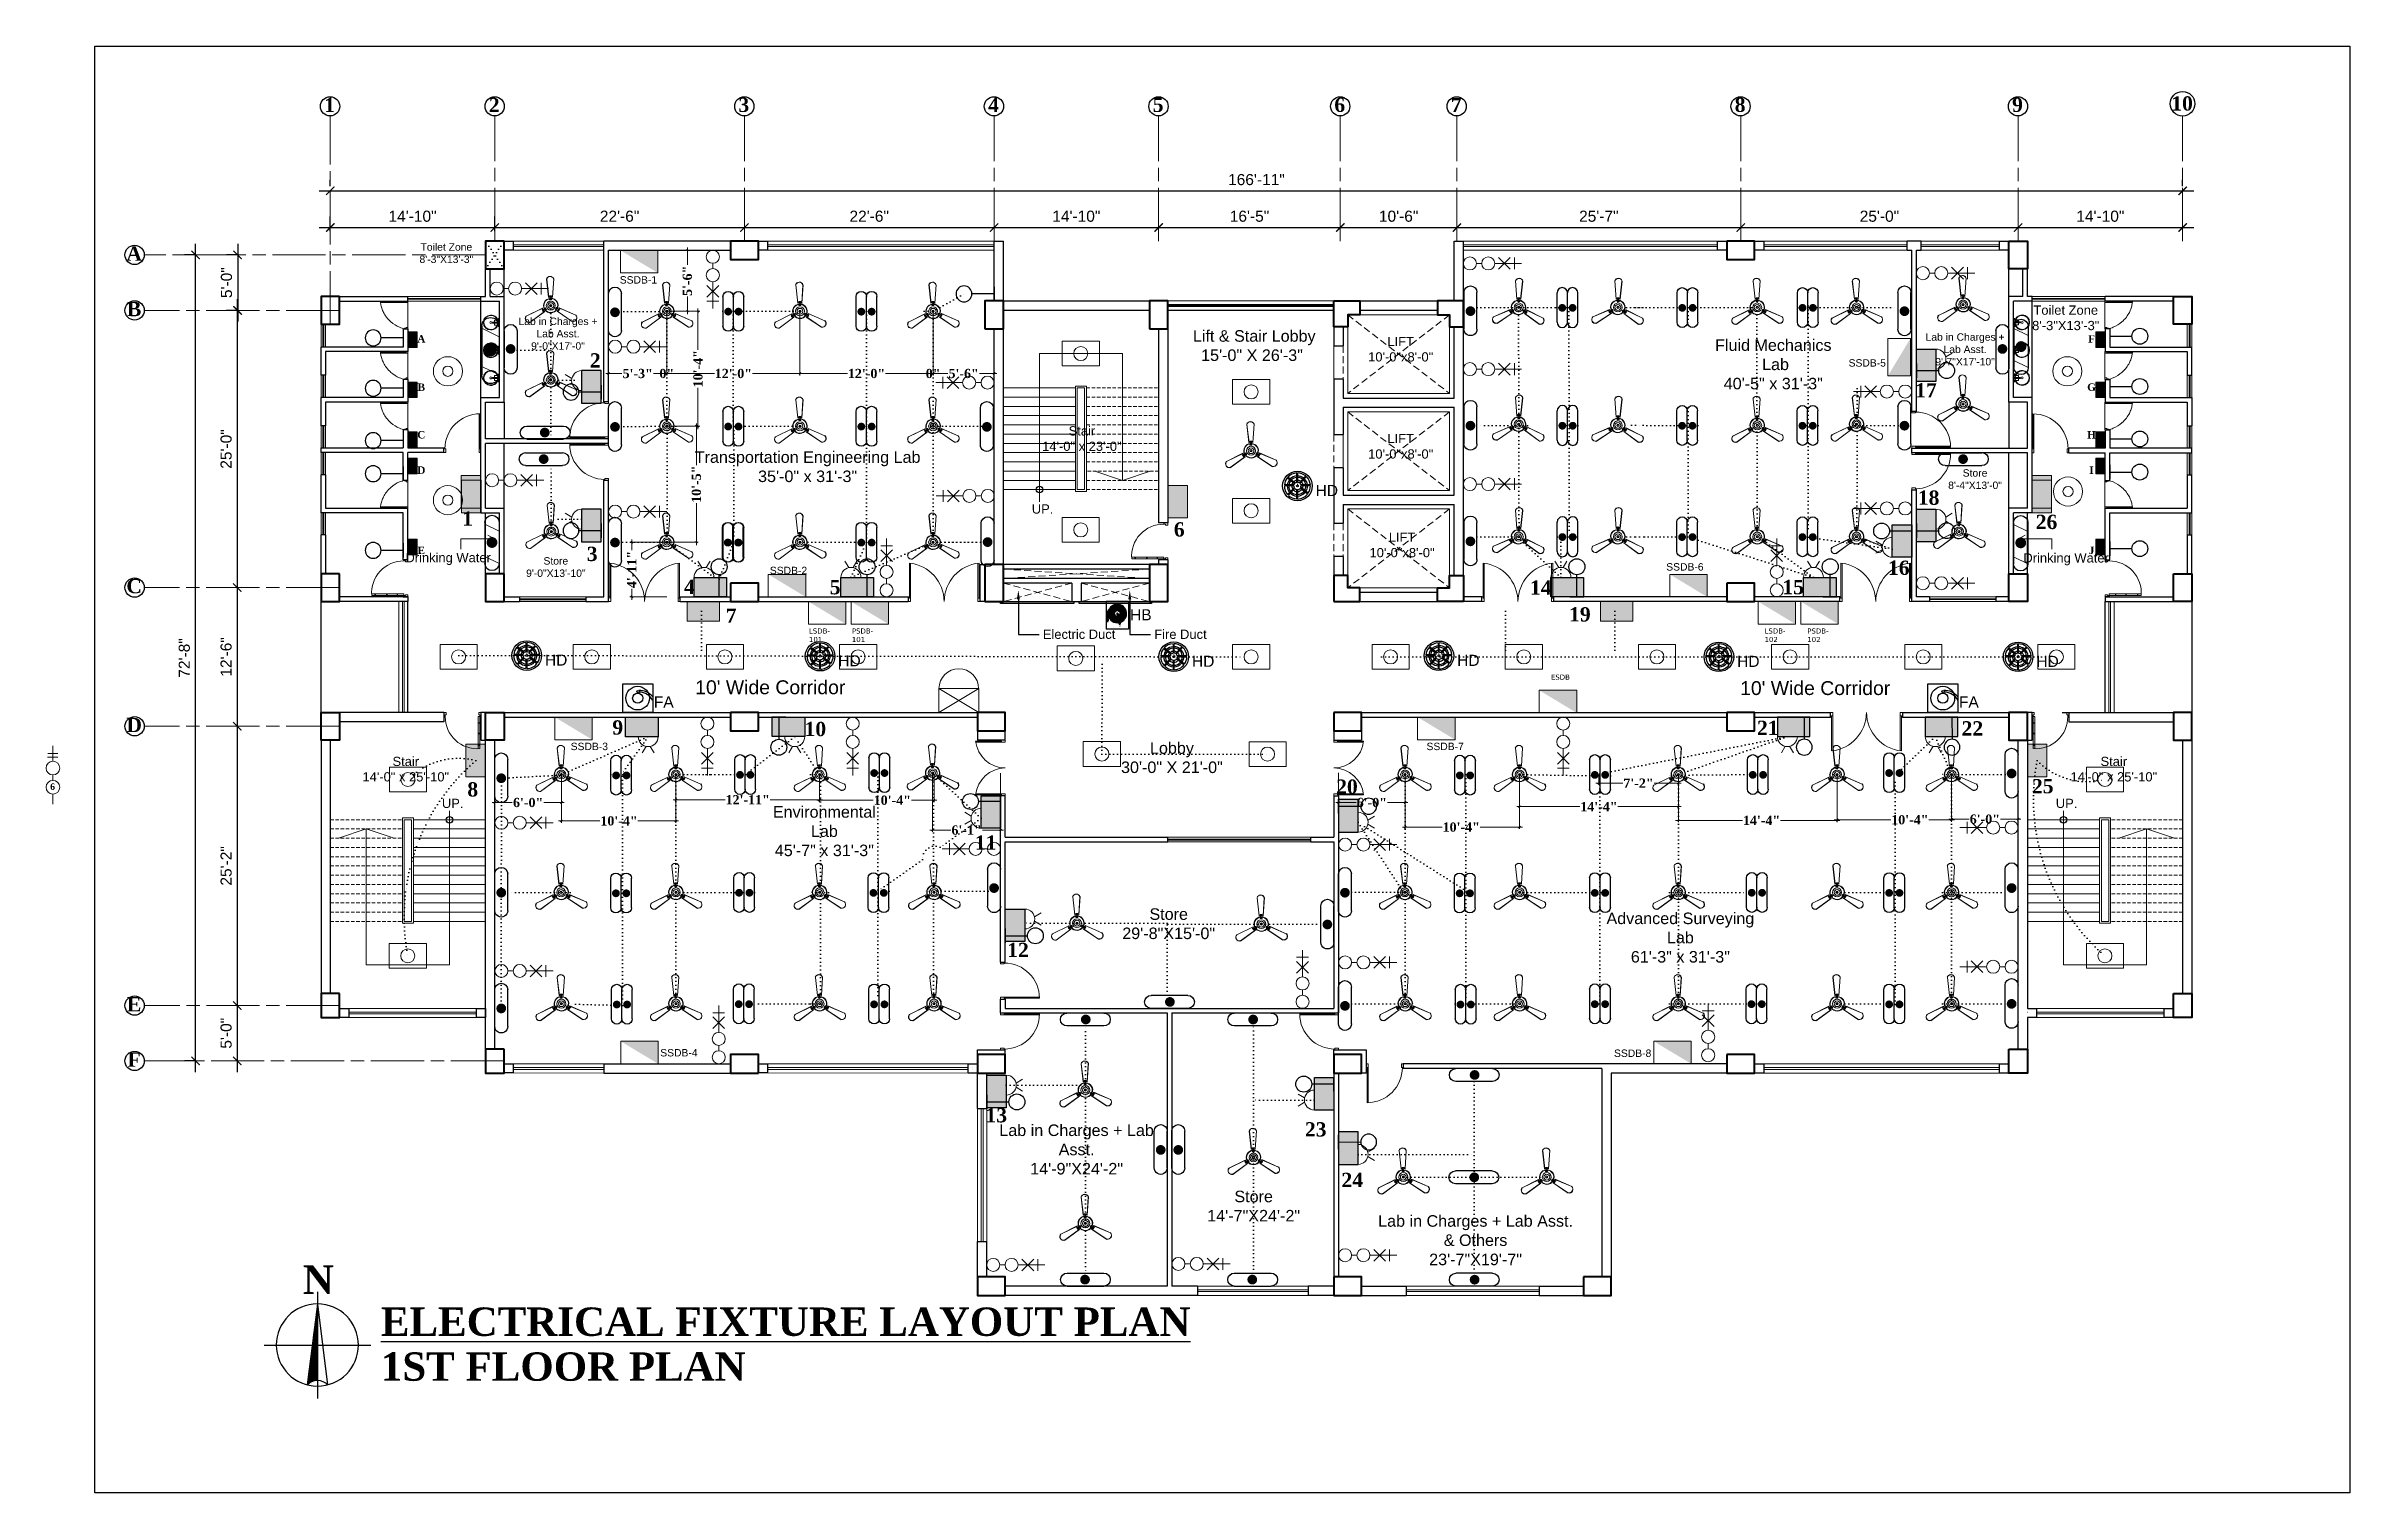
# Model space of a CAD drawing. Header units: inches. Extents: x -12 to 20935469, y -1604 to 24729220.
# Drawn here: x 20823747 to 20826238, y 24660255 to 24661820 of the extents above; entities that cross this region are included whole.
import ezdxf
from ezdxf import colors
from ezdxf.entities.mleader import LeaderData, LeaderLine
from ezdxf.math import Vec2, Vec3

# ---------------------------------------------------------------- set-up
doc = ezdxf.new("R2010")
doc.units = ezdxf.units.IN
doc.header["$LTSCALE"] = 0.03
doc.header["$MEASUREMENT"] = 0
doc.header["$PDMODE"] = 32
doc.header["$PDSIZE"] = 15
for name, pattern in [('ACAD_ISO02W100', [15, 12, -3]), ('ACAD_ISO08W100', [36, 24, -3, 6, -3]), ('DASHED2', [0.375, 0.25, -0.125]), ('DOT', [0.25, 0, -0.25])]:
    doc.linetypes.add(name, pattern=pattern)
for name, color, linetype, lineweight in [('0-elect.fixture-3 fan', 200, 'Continuous', 20), ('2', 7, 'Continuous', 9), ('CL BOX', 90, 'ACAD_ISO02W100', 0), ('column', 1, 'Continuous', 40), ('Dim Line', 252, 'Continuous', 13), ('Dimiention', 75, 'Continuous', 18), ('Door', 7, 'Continuous', 18), ('Dot', 253, 'Continuous', 0), ('DOUBLE LIGHT', 210, 'Continuous', 0), ('E-CF', 4, 'Continuous', 30), ('Gas', 21, 'Continuous', 5), ('Glass Line', 252, 'Continuous', 9), ('Grid Line', 252, 'Continuous', 18), ('Hatch', 253, 'Continuous', 15), ('line', 7, 'Continuous', 9), ('Main Wall', 7, 'Continuous', 30), ('RAIL', 23, 'Continuous', 13), ('STAIR', 46, 'Continuous', 15), ('TOILET FIXTURE', 142, 'Continuous', 5), ('TU TEXT', 251, 'Continuous', 13), ('wind.', 150, 'Continuous', 20)]:
    doc.layers.add(name, color=color, linetype=linetype, lineweight=lineweight)
for name, color, linetype in [('AC TEXT', 151, 'DOT'), ('DIM TEXT 2025', 7, 'Continuous'), ('fire alarm', 10, 'Continuous'), ('FUR', 251, 'Continuous'), ('H', 154, 'Continuous'), ('heat detactor', 8, 'Continuous'), ('QP TEX', 7, 'Continuous'), ('SB TEXT', 215, 'DOT'), ('SSDB TXT', 7, 'Continuous'), ('TEXT', 7, 'Continuous'), ('w', 188, 'DOT')]:
    doc.layers.add(name, color=color, linetype=linetype)
doc.styles.add('2', font='swisscl.ttf')
doc.styles.add('RomanS', font='arial.ttf', dxfattribs={"height": 12})
doc.styles.get("Standard").update_dxf_attribs({"font": 'timesbd.ttf'})
doc.dimstyles.new('Aec_Arch_I', dxfattribs={"dimscale": 96, "dimtxt": 12, "dimasz": 0.09375, "dimexe": 0.125, "dimexo": 0.125, "dimgap": 0.0625, "dimtad": 1, "dimdec": 0, "dimzin": 3, "dimdsep": 46, "dimlunit": 4, "dimtxsty": 'RomanS', "dimblk1": 'ARCHTICK', "dimblk2": 'ARCHTICK', "dimsah": 1, "dimcen": 0.09375, "dimdle": 0.125, "dimadec": 0, "dimazin": 0, "dimtfac": 0.75, "dimtdec": 0, "dimtmove": 2, "dimatfit": 3, "dimldrblk": 'ARCHTICK', "dimfxl": 1, "dimfrac": 1, "dimtolj": 1, "dimtzin": 0, "dimarcsym": 0})
doc.dimstyles.new('Standard 8', dxfattribs={"dimtxt": 7, "dimasz": 2, "dimexe": 2, "dimexo": 2, "dimgap": 2, "dimtad": 0, "dimdec": 0, "dimzin": 3, "dimdsep": 46, "dimlunit": 4, "dimtxsty": 'Standard', "dimblk": 'OBLIQUE', "dimcen": 3, "dimdle": 3, "dimclrd": 256, "dimclre": 256, "dimclrt": 256, "dimadec": 0, "dimazin": 0, "dimtfac": 1, "dimtdec": 0, "dimtix": 1, "dimtofl": 0, "dimtmove": 0, "dimatfit": 0, "dimldrblk": 'OBLIQUE', "dimfxl": 1, "dimtolj": 1, "dimtzin": 0, "dimlwd": -1, "dimlwe": -1, "dimarcsym": 0})

msp = doc.modelspace()

# ---------------------------------------------------------------- texts
msp.add_text('N', height=30.7).set_placement((20824024.2, 24660470.7, 0))
at = {"insert": (20824108.6, 24660456, 0), "char_height": 30.731, "width": 958.24, "attachment_point": 1, "line_spacing_factor": 0.947396}
msp.add_mtext('{\\LELECTRICAL FIXTURE LAYOUT PLAN \\P}1ST FLOOR PLAN', dxfattribs=at)
at = {"layer": 'AC TEXT', "insert": (20823753.6, 24661022.8), "char_height": 7, "width": 227.458, "attachment_point": 2, "rotation": 360}
msp.add_mtext('\\A1;6', dxfattribs=at)
at = {"layer": 'SB TEXT', "width": 227.458, "attachment_point": 8}
for s, insert, char_height, rotation in [('\\A1;A', (20824152.4, 24661499.6), 8, 0), ('\\A1;2', (20824340.5, 24661472.6), 15.44, 0), ('\\A1;F', (20825958.8, 24661499.6), 8, 0), ('\\A1;F', (20825958.8, 24661499.6), 8, 0), ('\\A1;B', (20824152.4, 24661447.3), 8, 0), ('\\A1;B', (20824152.4, 24661447.3), 8, 0), ('\\A1;17', (20825779.7, 24661440.2), 15.44, 0), ('\\A1;G', (20825958.8, 24661447.3), 8, 0), ('\\A1;G', (20825958.8, 24661447.3), 8, 0), ('\\A1;C', (20824152.4, 24661395.8), 8, 0), ('\\A1;C', (20824152.4, 24661395.8), 8, 0), ('\\A1;H', (20825958.8, 24661395.8), 8, 0), ('\\A1;H', (20825958.8, 24661395.8), 8, 0), ('\\A1;D', (20824152.4, 24661357.6), 8, 0), ('\\A1;D', (20824152.4, 24661357.6), 8, 0), ('\\A1;I', (20825958.8, 24661357.6), 8, 0), ('\\A1;I', (20825958.8, 24661357.6), 8, 0), ('\\A1;18', (20825782.6, 24661323.9), 15.44, 0), ('\\A1;1', (20824202.5, 24661301.5), 15.44, 0), ('\\A1;26', (20825910.1, 24661297.7), 15.44, 0), ('\\A1;6', (20824972.1, 24661289.6), 15.44, 0), ('\\A1;E', (20824152.4, 24661270.8), 8, 0), ('\\A1;E', (20824152.4, 24661270.8), 8, 0), ('\\A1;3', (20824337.2, 24661263.1), 15.44, 0), ('\\A1;16', (20825750.3, 24661248.1), 15.44, 0), ('\\A1;J', (20825958.8, 24661270.8), 8, 0), ('\\A1;J', (20825958.8, 24661270.8), 8, 0), ('\\A1;4', (20824442.3, 24661227.8), 15.44, 0), ('\\A1;5', (20824599.9, 24661227.1), 15.44, 0), ('\\A1; 14', (20825360.2, 24661226.9), 15.44, 0), ('\\A1;15', (20825636.1, 24661227.2), 15.44, 0), ('\\A1;7', (20824487.5, 24661196.5), 15.44, 0), ('\\A1;19', (20825405.4, 24661197.7), 15.44, 0), ('\\A1;9', (20824364.8, 24661075.4), 15.44, 0), ('\\A1;10', (20824578.5, 24661073.7), 15.44, 359.6819), ('\\A1;21 ', (20825608.6, 24661075.2), 15.44, 0), ('\\A1;22', (20825829.9, 24661074.6), 15.44, 0), ('\\A1;8', (20824208, 24661008.4), 15.44, 0), ('\\A1;20', (20825153.5, 24661011.3), 15.44, 0), ('\\A1;25', (20825906, 24661011.9), 15.44, 0), ('\\A1;11', (20824762.8, 24660951.1), 15.44, 0), ('\\A1;12', (20824797.7, 24660834.9), 15.44, 0), ('\\A1;13', (20824774.2, 24660656), 15.44, 0), ('\\A1;23', (20825119.7, 24660640.7), 15.44, 0), ('\\A1;24', (20825159.2, 24660586.2), 15.44, 0)]:
    msp.add_mtext(s, dxfattribs=dict(at, insert=insert, char_height=char_height, rotation=rotation))
at = {"layer": 'SSDB TXT', "lineweight": 5, "ltscale": 20, "char_height": 8, "attachment_point": 2, "style": '2'}
for s, insert in [('{\\fArial|b0|i0|c0|p34;\\C0;SSDB-1}', (20824387.2, 24661571.4)), ('{\\fArial|b0|i0|c0|p34;\\C0;SSDB-5}', (20825716.2, 24661481.6)), ('{\\fArial|b0|i0|c0|p34;\\C0;SSDB-6}', (20825519, 24661261)), ('{\\fArial|b0|i0|c0|p34;\\C0;SSDB-2}', (20824549.5, 24661257.1)), ('{\\fArial|b0|i0|c0|p34;\\C0;SSDB-3}', (20824334.1, 24661066.8)), ('{\\fArial|b0|i0|c0|p34;\\C0;SSDB-7}', (20825259.7, 24661066.8)), ('{\\fArial|b0|i0|c0|p34;\\C0;SSDB-4}', (20824431, 24660735.5)), ('{\\fArial|b0|i0|c0|p34;\\C0;SSDB-8}', (20825462.5, 24660735))]:
    msp.add_mtext_dynamic_manual_height_columns(s, width=104.76, gutter_width=0.5, heights=[0], dxfattribs=dict(at, insert=insert))
at = {"layer": 'TEXT', "color": 30, "lineweight": 5, "ltscale": 20, "attachment_point": 2, "style": '2'}
for s, width, gutter_width, insert, char_height in [('{\\fArial|b0|i0|c0|p34;\\C0;Toilet Zone\\P8\'-3"X13\'-3"}', 104.76, 0.5, (20824179.5, 24661607), 8), ('{\\fArial|b0|i0|c0|p34;\\C0;Toilet Zone\\P8\'-3"X13\'-3"}', 104.76, 0.5, (20825930.9, 24661539.7), 10), ('{\\fArial|b0|i0|c0|p34;\\C0;Lab in Charges + Lab Asst. \\P9\'-0"X17\'-0"}', 104.76, 0.5, (20824300.2, 24661526.6), 8), ('\\pxsm1,qc;{\\fArial|b0|i0|c0|p34;\\C0; Lift & Stair Lobby\\P15\'-0" X 26\'-3" }', 146.388, 0.75, (20825050.8, 24661513), 12.476), ('{\\fArial|b0|i0|c0|p34;\\C0;Lab in Charges + Lab Asst. \\P9\'-7"X17\'-10"}', 104.76, 0.5, (20825822, 24661509.6), 8), ('\\pxsm1;{\\fArial|b0|i0|c0|p34;\\C0;Fluid Mechanics\\P Lab \\P40\'-5" x 31\'-3" }', 276.855, 0.75, (20825614.6, 24661503.1), 12.476), ('\\pxsm1;{\\fArial|b0|i0|c0|p34;\\C0;Stair\\P14\'-0" x 23\'-0"  }', 114.807, 0.282, (20824866.8, 24661409.1), 10), ('\\pxsm1;{\\fArial|b0|i0|c0|p34;\\C0;Transportation Engineering Lab\\P35\'-0" x 31\'-3" }', 235.592, 0.75, (20824570.2, 24661382), 12.476), ('{\\fArial|b0|i0|c0|p34;\\C0;Store\\P8\'-4"X13\'-0"}', 104.76, 0.5, (20825832.8, 24661362.6), 8), ('{\\fArial|b0|i0|c0|p34;\\C0;UP.}', 104.76, 0.5, (20824824.3, 24661324.6), 10), ('\\pxsm1;{\\fArial|b0|i0|c0|p34;\\C0;Drinking Water }', 88.563, 0.282, (20824181.4, 24661272), 10), ('\\pxsm1;{\\fArial|b0|i0|c0|p34;\\C0;Drinking Water }', 88.563, 0.282, (20824181.4, 24661272), 10), ('{\\fArial|b0|i0|c0|p34;\\C0;Store\\P9\'-0"X13\'-10"}', 104.76, 0.5, (20824297.9, 24661267.5), 8), ('\\pxsm1;{\\fArial|b0|i0|c0|p34;\\C0;Drinking Water }', 88.563, 0.282, (20825931.3, 24661271.7), 10), ("\\pxsm1,qc;{\\fArial|b0|i0|c0|p34;\\C0;10' Wide Corridor}", 227.89, 0.75, (20824529.8, 24661134.3), 15), ("\\pxsm1,qc;{\\fArial|b0|i0|c0|p34;\\C0;10' Wide Corridor}", 227.89, 0.75, (20825659.9, 24661133.4), 15), ('\\pxsm1,qc;{\\fArial|b0|i0|c0|p34;\\C0;Lobby\\P30\'-0" X 21\'-0" }', 146.388, 0.75, (20824964.2, 24661067.3), 12.476), ('\\pxsm1;{\\fArial|b0|i0|c0|p34;\\C0;Stair\\P14\'-0" x 25\'-10"  }', 114.807, 0.282, (20824135.6, 24661051.6), 10), ('\\pxsm1;{\\fArial|b0|i0|c0|p34;\\C0;Stair\\P14\'-0" x 25\'-10"  }', 114.807, 0.282, (20825982.9, 24661051.6), 10), ('{\\fArial|b0|i0|c0|p34;\\C0;UP.}', 104.76, 0.5, (20824186.3, 24661006.2), 10), ('\\pxsm1;{\\fArial|b0|i0|c0|p34;\\C0;Environmental Lab\\P45\'-7" x 31\'-3" }', 116.155, 0.75, (20824588.3, 24660998.2), 12.476), ('{\\fArial|b0|i0|c0|p34;\\C0;UP.}', 104.76, 0.5, (20825931.8, 24661006.2), 10), ('{\\fArial|b0|i0|c0|p34;\\C0;Store\\P29\'-8"X15\'-0"}', 104.76, 0.5, (20824960.7, 24660887.7), 12.476), ('\\pxsm1;{\\fArial|b0|i0|c0|p34;\\C0;Advanced Surveying \\PLab\\P61\'-3" x 31\'-3" }', 216.601, 0.75, (20825514.1, 24660883.1), 12.476), ('{\\fArial|b0|i0|c0|p34;\\C0;Lab in Charges + Lab Asst. \\P14\'-9"X24\'-2"}', 169.717, 0.5, (20824861.1, 24660653.9), 12.476), ('{\\fArial|b0|i0|c0|p34;\\C0;Store\\P14\'-7"X24\'-2"}', 104.76, 0.5, (20825052.6, 24660582.3), 12.476), ('{\\fArial|b0|i0|c0|p34;\\C0;Lab in Charges + Lab Asst.\\P& Others \\P23\'-7"X19\'-7"}', 267.846, 0.5, (20825292.6, 24660555.8), 12.476)]:
    msp.add_mtext_dynamic_manual_height_columns(s, width=width, gutter_width=gutter_width, heights=[0], dxfattribs=dict(at, insert=insert, char_height=char_height))
at = {"layer": 'TEXT', "color": 250, "lineweight": 30, "ltscale": 20, "char_height": 10, "attachment_point": 1, "style": '2'}
for width, insert in [(748.022, (20824837.6, 24661505.8)), (748.022, (20824837.6, 24661400.8)), (72.173, (20825177, 24661294.1))]:
    msp.add_mtext_dynamic_manual_height_columns('\\pxqc;{\\fArial|b0|i0|c0|p34;\\C256;LIFT\\P10\'-0"x8\'-0"}', width=width, gutter_width=0.5, heights=[0], dxfattribs=dict(at, insert=insert))
at = {"layer": 'TU TEXT', "color": 5, "ltscale": 50, "char_height": 5, "attachment_point": 1}
for s, insert in [('{\\fVerdana|b0|i0|c0|p34;\\H1.1x;\\C256;LSDB-\\P101}', (20824571.6, 24661190.4)), ('{\\fVerdana|b0|i0|c0|p34;\\H1.1x;\\C256;PSDB-\\P101}', (20824618, 24661190.4)), ('{\\fVerdana|b0|i0|c0|p34;\\H1.1x;\\C256;LSDB-\\P102}', (20825605.1, 24661190.4)), ('{\\fVerdana|b0|i0|c0|p34;\\H1.1x;\\C256;PSDB-\\P102}', (20825651.3, 24661190.4)), ('{\\fVerdana|b0|i0|c0|p34;\\H1.1x;\\C256;ESDB}', (20825374.1, 24661140.5))]:
    msp.add_mtext_dynamic_manual_height_columns(s, width=10.038, gutter_width=0.0112, heights=[0], dxfattribs=dict(at, insert=insert))

# ---------------------------------------------------------------- blocks, each defined once
blk = doc.blocks.new('Door_45')
at = {"layer": 'Door'}
for p, q in [((1.5, 5), (1.5, 44)), ((1.5, 40), (2.2, 40)), ((2.2, 40), (2.2, 39.5)), ((2.2, 39.5), (2.7, 39.5)), ((2.7, 39.5), (2.7, 40)), ((2.7, 40), (3.5, 40)), ((3.5, 44), (3.5, 5)), ((0, 0), (0, 5)), ((0, 5), (1.5, 5)), ((1.5, 25.8), (2.2, 25.8)), ((1.5, 12.6), (2.2, 12.6)), ((3.5, 5), (1.5, 5)), ((1.5, 5), (1.5, 3)), ((1.5, 3), (2.5, 3)), ((2.2, 25.8), (2.2, 25.3)), ((2.2, 25.3), (2.7, 25.3)), ((2.2, 12.6), (2.2, 13.1)), ((2.2, 13.1), (2.7, 13.1)), ((2.5, 3), (2.5, 0)), ((2.7, 25.8), (3.5, 25.8)), ((2.7, 25.3), (2.7, 25.8)), ((2.7, 13.1), (2.7, 12.6)), ((2.7, 12.6), (3.5, 12.6)), ((42.5, 3), (42.5, 0)), ((43.5, 3), (42.5, 3)), ((45, 5), (43.5, 5)), ((43.5, 5), (43.5, 3)), ((45, 0), (45, 5)), ((2.5, 0), (0, 0)), ((42.5, 0), (45, 0))]:
    blk.add_line(p, q, dxfattribs=at)
blk.add_arc((4.7, 5.3), 38.8, 359.6233, 94.6685, dxfattribs=at)
blk = doc.blocks.new('$D40')
at = {"layer": 'Door'}
for p, q in [((1, 4), (1, 42)), ((2, 0), (2, 42)), ((1, 5), (0, 5)), ((2, 0), (0, 0)), ((2, 4), (1, 4)), ((39, 4), (38, 4)), ((38, 4), (38, 0)), ((40, 0), (38, 0)), ((40, 5), (39, 5)), ((39, 5), (39, 4))]:
    blk.add_line(p, q, dxfattribs=at)
blk.add_arc((1, 4), 38, 0, 90, dxfattribs=at)
blk = doc.blocks.new('A$C36295410')
at = {"layer": 'Door'}
for p, q in [((1, 4), (1, 32)), ((2, 0), (2, 32)), ((58, 0), (58, 32)), ((59, 4), (59, 32)), ((1, 5), (0, 5)), ((2, 4), (1, 4)), ((58, 4), (59, 4)), ((59, 5), (60, 5)), ((2, 0), (0, 0)), ((58, 0), (60, 0))]:
    blk.add_line(p, q, dxfattribs=at)
for centre, start, end in [((-2.5, -0.3), 0.5906, 83.7783), ((62.5, -0.3), 96.2217, 179.4094)]:
    blk.add_arc(centre, 32.5, start, end, dxfattribs=at)
blk = doc.blocks.new('sssss-flat-876')
at = {"layer": 'Door', "linetype": 'Continuous', "ltscale": 3}
blk.add_line((3666.5, 84027.2), (3666.5, 84055.7), dxfattribs=at)
at = {"layer": 'Door', "linetype": 'Continuous', "ltscale": 3, "extrusion": (-7.21527e-09, -3.35624e-18, 1), "elevation": 0}
for points in [[(3666.5, 84057.2), (3666.5, 84055.7), (3668.4, 84055.7), (3668.4, 84056.5), (3670.2, 84056.5), (3670.2, 84057.2)], [(3668.4, 84055.7), (3696.2, 84055.7), (3696.2, 84056.5), (3668.4, 84056.5)]]:
    blk.add_lwpolyline(points, close=True, dxfattribs=at)
at = {"layer": 'Door', "linetype": 'Continuous', "ltscale": 3, "flags": 128}
blk.add_lwpolyline([(3670.2, 84027.2, 0.04096), (3675.5, 84028.9, 0.082496), (3684.9, 84034.8, 0.052187), (3689.7, 84040, 0.043988), (3692.9, 84045, 0.036571), (3694.8, 84049.6, 0.034751), (3695.9, 84054.2, 0.011435), (3696.2, 84055.7)], format="xyb", dxfattribs=at)
at = {"layer": 'Door', "linetype": 'Continuous', "ltscale": 3}
blk.add_lwpolyline([(3666.5, 84027.2), (3666.5, 84028.7), (3668.4, 84028.7), (3668.4, 84027.9), (3670.2, 84027.9), (3670.2, 84027.2)], close=True, dxfattribs=at)
blk = doc.blocks.new('7-flat-72')
at = {"layer": 'Glass Line', "color": 8, "ltscale": 20}
for p, q in [((-64478.7, 376960.5), (-64480.3, 376960.5)), ((-64480.3, 376959.5), (-64480.3, 376960.5)), ((-64480.3, 376959.5), (-64480.3, 376960.5)), ((-64478.7, 376959.5), (-64480.3, 376959.5)), ((-64480.3, 376959.1), (-64480.3, 376959.4)), ((-64478.7, 376959.4), (-64480.3, 376959.4)), ((-64478.7, 376959.1), (-64480.3, 376959.1)), ((-64480.2, 376959.4), (-64480.2, 376959.5)), ((-64480.1, 376959.5), (-64480.1, 376960.5)), ((-64479.9, 376959.5), (-64479.9, 376960.5)), ((-64479.5, 376959.5), (-64479.5, 376960.5)), ((-64479.1, 376959.5), (-64479.1, 376960.5)), ((-64478.9, 376959.5), (-64478.9, 376960.5)), ((-64478.9, 376959.4), (-64478.9, 376959.5)), ((-64478.8, 376959.5), (-64478.8, 376960.5)), ((-64478.7, 376959.5), (-64478.7, 376960.5)), ((-64478.7, 376959.1), (-64478.7, 376959.4)), ((-64475.1, 376959.4), (-64476.9, 376959.4)), ((-64476.9, 376959.1), (-64476.9, 376959.4)), ((-64475.1, 376959.1), (-64476.9, 376959.1)), ((-64476.6, 376959.4), (-64476.6, 376966.6)), ((-64475.5, 376966.6), (-64476.6, 376966.6)), ((-64475.5, 376959.4), (-64475.5, 376966.6)), ((-64475.1, 376959.1), (-64475.1, 376959.4)), ((-64473.3, 376960.5), (-64471.7, 376960.5)), ((-64473.3, 376959.5), (-64473.3, 376960.5)), ((-64473.3, 376959.5), (-64473.3, 376960.5)), ((-64473.3, 376959.5), (-64471.7, 376959.5)), ((-64473.3, 376959.1), (-64473.3, 376959.4)), ((-64473.3, 376959.4), (-64471.7, 376959.4)), ((-64473.3, 376959.1), (-64471.7, 376959.1)), ((-64473.1, 376959.5), (-64473.1, 376960.5)), ((-64473.1, 376959.4), (-64473.1, 376959.5)), ((-64472.9, 376959.5), (-64472.9, 376960.5)), ((-64472.5, 376959.5), (-64472.5, 376960.5)), ((-64472.1, 376959.5), (-64472.1, 376960.5)), ((-64471.9, 376959.5), (-64471.9, 376960.5)), ((-64471.9, 376959.4), (-64471.9, 376959.5)), ((-64471.8, 376959.5), (-64471.8, 376960.5)), ((-64471.7, 376959.5), (-64471.7, 376960.5)), ((-64471.7, 376959.1), (-64471.7, 376959.4))]:
    blk.add_line(p, q, dxfattribs=at)
blk.add_circle((-64476, 376968.4, 0), 1.08, dxfattribs=at)
for radius, start, end in [(8.1, 273.8334, 266.1883), (7.55, 274.115, 265.9068)]:
    blk.add_arc((-64476, 376968.4, 0), radius, start, end, dxfattribs=at)
blk = doc.blocks.new('SFSFSFS-flat-72')
at = {"layer": 'TOILET FIXTURE', "ltscale": 0.2}
blk.add_lwpolyline([(-3918.5, -3608.1), (-3918.5, -3602.7), (-3923.9, -3602.7), (-3923.9, -3608.1)], close=True, dxfattribs=at)
at = {"layer": 'TOILET FIXTURE', "ltscale": 20}
blk.add_blockref('7-flat-72', (60554.8, -380567.2), dxfattribs=at)
blk = doc.blocks.new('_ArchTick')
at = {"color": 0, "linetype": 'ByBlock', "lineweight": 35, "const_width": 0.15}
blk.add_lwpolyline([(-0.5, -0.5), (0.5, 0.5)], dxfattribs=at)
blk = doc.blocks.new('*D336')
at = {"layer": 'Defpoints', "color": 0, "transparency": 16777216}
for p in [(20820144.3, 24639385), (20820322.2, 24639400.9), (20820322.2, 24639385)]:
    blk.add_point(p, dxfattribs=at)
at = {"layer": 'Dim Line', "color": 0, "lineweight": -2, "transparency": 16777216}
for p, q in [((20820144.3, 24639397), (20820144.3, 24639412.9)), ((20820322.2, 24639397), (20820322.2, 24639412.9)), ((20820132.3, 24639400.9), (20820334.2, 24639400.9))]:
    blk.add_line(p, q, dxfattribs=at)
at = {"layer": 'Dim Line', "color": 0, "lineweight": -2, "transparency": 16777216, "xscale": 9, "yscale": 9, "zscale": 9, "rotation": 180}
blk.add_blockref('_ArchTick', (20820144.3, 24639400.9), dxfattribs=at)
at = {"layer": 'Dim Line', "color": 0, "lineweight": -2, "transparency": 16777216, "xscale": 9, "yscale": 9, "zscale": 9}
blk.add_blockref('_ArchTick', (20820322.2, 24639400.9), dxfattribs=at)
at = {"layer": 'Dim Line', "color": 0, "transparency": 16777216, "insert": (20820233.3, 24639413.1), "char_height": 12, "attachment_point": 5, "style": 'RomanS'}
blk.add_mtext('\\A1;14\'-10"', dxfattribs=at)
blk = doc.blocks.new('*D337')
at = {"layer": 'Defpoints', "color": 0, "transparency": 16777216}
for p in [(20820322.2, 24639385), (20820592.2, 24639400.9), (20820592.2, 24639400.9)]:
    blk.add_point(p, dxfattribs=at)
at = {"layer": 'Dim Line', "color": 0, "lineweight": -2, "transparency": 16777216}
for p, q in [((20820322.2, 24639397), (20820322.2, 24639412.9)), ((20820310.2, 24639400.9), (20820604.2, 24639400.9))]:
    blk.add_line(p, q, dxfattribs=at)
at = {"layer": 'Dim Line', "color": 0, "lineweight": -2, "transparency": 16777216, "xscale": 9, "yscale": 9, "zscale": 9, "rotation": 180}
blk.add_blockref('_ArchTick', (20820322.2, 24639400.9), dxfattribs=at)
at = {"layer": 'Dim Line', "color": 0, "lineweight": -2, "transparency": 16777216, "xscale": 9, "yscale": 9, "zscale": 9}
blk.add_blockref('_ArchTick', (20820592.2, 24639400.9), dxfattribs=at)
at = {"layer": 'Dim Line', "color": 0, "transparency": 16777216, "insert": (20820457.2, 24639413.1), "char_height": 12, "attachment_point": 5, "style": 'RomanS'}
blk.add_mtext('\\A1;22\'-6"', dxfattribs=at)
blk = doc.blocks.new('*D338')
at = {"layer": 'Defpoints', "color": 0, "transparency": 16777216}
for p in [(20820592.2, 24639400.9), (20820862.2, 24639400.9), (20820862.2, 24639400.9)]:
    blk.add_point(p, dxfattribs=at)
at = {"layer": 'Dim Line', "color": 0, "lineweight": -2, "transparency": 16777216}
blk.add_line((20820580.2, 24639400.9), (20820874.2, 24639400.9), dxfattribs=at)
at = {"layer": 'Dim Line', "color": 0, "lineweight": -2, "transparency": 16777216, "xscale": 9, "yscale": 9, "zscale": 9, "rotation": 180}
blk.add_blockref('_ArchTick', (20820592.2, 24639400.9), dxfattribs=at)
at = {"layer": 'Dim Line', "color": 0, "lineweight": -2, "transparency": 16777216, "xscale": 9, "yscale": 9, "zscale": 9}
blk.add_blockref('_ArchTick', (20820862.2, 24639400.9), dxfattribs=at)
at = {"layer": 'Dim Line', "color": 0, "transparency": 16777216, "insert": (20820727.2, 24639413.1), "char_height": 12, "attachment_point": 5, "style": 'RomanS'}
blk.add_mtext('\\A1;22\'-6"', dxfattribs=at)
blk = doc.blocks.new('*D339')
at = {"layer": 'Defpoints', "color": 0, "transparency": 16777216}
for p in [(20820862.2, 24639400.9), (20821040.2, 24639400.9), (20821040.2, 24639400.9)]:
    blk.add_point(p, dxfattribs=at)
at = {"layer": 'Dim Line', "color": 0, "lineweight": -2, "transparency": 16777216}
blk.add_line((20820850.2, 24639400.9), (20821052.2, 24639400.9), dxfattribs=at)
at = {"layer": 'Dim Line', "color": 0, "lineweight": -2, "transparency": 16777216, "xscale": 9, "yscale": 9, "zscale": 9, "rotation": 180}
blk.add_blockref('_ArchTick', (20820862.2, 24639400.9), dxfattribs=at)
at = {"layer": 'Dim Line', "color": 0, "lineweight": -2, "transparency": 16777216, "xscale": 9, "yscale": 9, "zscale": 9}
blk.add_blockref('_ArchTick', (20821040.2, 24639400.9), dxfattribs=at)
at = {"layer": 'Dim Line', "color": 0, "transparency": 16777216, "insert": (20820951.2, 24639413.1), "char_height": 12, "attachment_point": 5, "style": 'RomanS'}
blk.add_mtext('\\A1;14\'-10"', dxfattribs=at)
blk = doc.blocks.new('*D340')
at = {"layer": 'Defpoints', "color": 0, "transparency": 16777216}
for p in [(20821040.2, 24639400.9), (20821236.7, 24639400.9), (20821236.7, 24639400.9)]:
    blk.add_point(p, dxfattribs=at)
at = {"layer": 'Dim Line', "color": 0, "lineweight": -2, "transparency": 16777216}
for p, q in [((20821028.2, 24639400.9), (20821248.7, 24639400.9)), ((20821040.2, 24639388.9), (20821040.2, 24639388.9)), ((20821236.7, 24639388.9), (20821236.7, 24639388.9))]:
    blk.add_line(p, q, dxfattribs=at)
at = {"layer": 'Dim Line', "color": 0, "lineweight": -2, "transparency": 16777216, "xscale": 9, "yscale": 9, "zscale": 9, "rotation": 180}
blk.add_blockref('_ArchTick', (20821040.2, 24639400.9), dxfattribs=at)
at = {"layer": 'Dim Line', "color": 0, "lineweight": -2, "transparency": 16777216, "xscale": 9, "yscale": 9, "zscale": 9}
blk.add_blockref('_ArchTick', (20821236.7, 24639400.9), dxfattribs=at)
at = {"layer": 'Dim Line', "color": 0, "transparency": 16777216, "insert": (20821138.5, 24639413.1), "char_height": 12, "attachment_point": 5, "style": 'RomanS'}
blk.add_mtext('\\A1;16\'-5"', dxfattribs=at)
blk = doc.blocks.new('*D341')
at = {"layer": 'Defpoints', "color": 0, "transparency": 16777216}
for p in [(20821236.7, 24639400.9), (20821362.8, 24639400.9), (20821362.8, 24639400.9)]:
    blk.add_point(p, dxfattribs=at)
at = {"layer": 'Dim Line', "color": 0, "lineweight": -2, "transparency": 16777216}
for p, q in [((20821224.7, 24639400.9), (20821374.8, 24639400.9)), ((20821236.7, 24639388.9), (20821236.7, 24639388.9)), ((20821362.8, 24639388.9), (20821362.8, 24639388.9))]:
    blk.add_line(p, q, dxfattribs=at)
at = {"layer": 'Dim Line', "color": 0, "lineweight": -2, "transparency": 16777216, "xscale": 9, "yscale": 9, "zscale": 9, "rotation": 180}
blk.add_blockref('_ArchTick', (20821236.7, 24639400.9), dxfattribs=at)
at = {"layer": 'Dim Line', "color": 0, "lineweight": -2, "transparency": 16777216, "xscale": 9, "yscale": 9, "zscale": 9}
blk.add_blockref('_ArchTick', (20821362.8, 24639400.9), dxfattribs=at)
at = {"layer": 'Dim Line', "color": 0, "transparency": 16777216, "insert": (20821299.8, 24639413.1), "char_height": 12, "attachment_point": 5, "style": 'RomanS'}
blk.add_mtext('\\A1;10\'-6"', dxfattribs=at)
blk = doc.blocks.new('*D342')
at = {"layer": 'Defpoints', "color": 0, "transparency": 16777216}
for p in [(20821362.8, 24639400.9), (20821669.8, 24639400.9), (20821669.8, 24639400.9)]:
    blk.add_point(p, dxfattribs=at)
at = {"layer": 'Dim Line', "color": 0, "lineweight": -2, "transparency": 16777216}
for p, q in [((20821350.8, 24639400.9), (20821681.8, 24639400.9)), ((20821362.8, 24639388.9), (20821362.8, 24639388.9)), ((20821669.8, 24639388.9), (20821669.8, 24639388.9))]:
    blk.add_line(p, q, dxfattribs=at)
at = {"layer": 'Dim Line', "color": 0, "lineweight": -2, "transparency": 16777216, "xscale": 9, "yscale": 9, "zscale": 9, "rotation": 180}
blk.add_blockref('_ArchTick', (20821362.8, 24639400.9), dxfattribs=at)
at = {"layer": 'Dim Line', "color": 0, "lineweight": -2, "transparency": 16777216, "xscale": 9, "yscale": 9, "zscale": 9}
blk.add_blockref('_ArchTick', (20821669.8, 24639400.9), dxfattribs=at)
at = {"layer": 'Dim Line', "color": 0, "transparency": 16777216, "insert": (20821516.3, 24639413.1), "char_height": 12, "attachment_point": 5, "style": 'RomanS'}
blk.add_mtext('\\A1;25\'-7"', dxfattribs=at)
blk = doc.blocks.new('*D343')
at = {"layer": 'Defpoints', "color": 0, "transparency": 16777216}
for p in [(20821669.8, 24639400.9), (20821969.8, 24639400.9), (20821969.8, 24639400.9)]:
    blk.add_point(p, dxfattribs=at)
at = {"layer": 'Dim Line', "color": 0, "lineweight": -2, "transparency": 16777216}
blk.add_line((20821657.8, 24639400.9), (20821981.8, 24639400.9), dxfattribs=at)
at = {"layer": 'Dim Line', "color": 0, "lineweight": -2, "transparency": 16777216, "xscale": 9, "yscale": 9, "zscale": 9, "rotation": 180}
blk.add_blockref('_ArchTick', (20821669.8, 24639400.9), dxfattribs=at)
at = {"layer": 'Dim Line', "color": 0, "lineweight": -2, "transparency": 16777216, "xscale": 9, "yscale": 9, "zscale": 9}
blk.add_blockref('_ArchTick', (20821969.8, 24639400.9), dxfattribs=at)
at = {"layer": 'Dim Line', "color": 0, "transparency": 16777216, "insert": (20821819.8, 24639413.1), "char_height": 12, "attachment_point": 5, "style": 'RomanS'}
blk.add_mtext('\\A1;25\'-0"', dxfattribs=at)
blk = doc.blocks.new('*D344')
at = {"layer": 'Defpoints', "color": 0, "transparency": 16777216}
for p in [(20821969.8, 24639400.9), (20822147.7, 24639400.9), (20822147.7, 24639400.9)]:
    blk.add_point(p, dxfattribs=at)
at = {"layer": 'Dim Line', "color": 0, "lineweight": -2, "transparency": 16777216}
for p, q in [((20821957.8, 24639400.9), (20822159.7, 24639400.9)), ((20822147.7, 24639388.9), (20822147.7, 24639388.9))]:
    blk.add_line(p, q, dxfattribs=at)
at = {"layer": 'Dim Line', "color": 0, "lineweight": -2, "transparency": 16777216, "xscale": 9, "yscale": 9, "zscale": 9, "rotation": 180}
blk.add_blockref('_ArchTick', (20821969.8, 24639400.9), dxfattribs=at)
at = {"layer": 'Dim Line', "color": 0, "lineweight": -2, "transparency": 16777216, "xscale": 9, "yscale": 9, "zscale": 9}
blk.add_blockref('_ArchTick', (20822147.7, 24639400.9), dxfattribs=at)
at = {"layer": 'Dim Line', "color": 0, "transparency": 16777216, "insert": (20822058.7, 24639413.1), "char_height": 12, "attachment_point": 5, "style": 'RomanS'}
blk.add_mtext('\\A1;14\'-10"', dxfattribs=at)
blk = doc.blocks.new('*D329')
at = {"layer": 'Defpoints', "color": 0, "transparency": 16777216}
for p in [(20820144.3, 24639433.5), (20822147.7, 24639440.6), (20822147.7, 24639433.5)]:
    blk.add_point(p, dxfattribs=at)
at = {"layer": 'Dim Line', "color": 0, "lineweight": -2, "transparency": 16777216}
for p, q in [((20820132.3, 24639440.6), (20822159.7, 24639440.6)), ((20820144.3, 24639445.5), (20820144.3, 24639452.6)), ((20822147.7, 24639445.5), (20822147.7, 24639452.6))]:
    blk.add_line(p, q, dxfattribs=at)
at = {"layer": 'Dim Line', "color": 0, "lineweight": -2, "transparency": 16777216, "xscale": 9, "yscale": 9, "zscale": 9, "rotation": 180}
blk.add_blockref('_ArchTick', (20820144.3, 24639440.6), dxfattribs=at)
at = {"layer": 'Dim Line', "color": 0, "lineweight": -2, "transparency": 16777216, "xscale": 9, "yscale": 9, "zscale": 9}
blk.add_blockref('_ArchTick', (20822147.7, 24639440.6), dxfattribs=at)
at = {"layer": 'Dim Line', "color": 0, "transparency": 16777216, "insert": (20821146, 24639452.7), "char_height": 12, "attachment_point": 5, "style": 'RomanS'}
blk.add_mtext('\\A1;166\'-11"', dxfattribs=at)
blk = doc.blocks.new('*D330')
at = {"layer": 'Defpoints', "color": 0, "transparency": 16777216}
for p in [(20820055.1, 24639371.3), (20820044.2, 24639311.3), (20820055.1, 24639311.3)]:
    blk.add_point(p, dxfattribs=at)
at = {"layer": 'Dim Line', "color": 0, "lineweight": -2, "transparency": 16777216}
for p, q in [((20820044.2, 24639383.3), (20820044.2, 24639299.3)), ((20820043.1, 24639371.3), (20820032.2, 24639371.3)), ((20820043.1, 24639311.3), (20820032.2, 24639311.3))]:
    blk.add_line(p, q, dxfattribs=at)
at = {"layer": 'Dim Line', "color": 0, "lineweight": -2, "transparency": 16777216, "xscale": 9, "yscale": 9, "zscale": 9}
for p, rotation in [((20820044.2, 24639371.3), 90), ((20820044.2, 24639311.3), 270)]:
    blk.add_blockref('_ArchTick', p, dxfattribs=dict(at, rotation=rotation))
at = {"layer": 'Dim Line', "color": 0, "transparency": 16777216, "insert": (20820032.1, 24639341.3), "char_height": 12, "attachment_point": 5, "rotation": 90, "style": 'RomanS'}
blk.add_mtext('\\A1;5\'-0"', dxfattribs=at)
blk = doc.blocks.new('*D331')
at = {"layer": 'Defpoints', "color": 0, "transparency": 16777216}
for p in [(20820055.1, 24639311.3), (20820043.8, 24639011.5), (20820043.8, 24639011.5)]:
    blk.add_point(p, dxfattribs=at)
at = {"layer": 'Dim Line', "color": 0, "lineweight": -2, "transparency": 16777216}
for p, q in [((20820043.1, 24639311.3), (20820031.8, 24639311.3)), ((20820043.8, 24639323.3), (20820043.8, 24638999.5)), ((20820055.8, 24639011.5), (20820055.8, 24639011.5))]:
    blk.add_line(p, q, dxfattribs=at)
at = {"layer": 'Dim Line', "color": 0, "lineweight": -2, "transparency": 16777216, "xscale": 9, "yscale": 9, "zscale": 9}
for p, rotation in [((20820043.8, 24639311.3), 90), ((20820043.8, 24639011.5), 270)]:
    blk.add_blockref('_ArchTick', p, dxfattribs=dict(at, rotation=rotation))
at = {"layer": 'Dim Line', "color": 0, "transparency": 16777216, "insert": (20820031.7, 24639161.4), "char_height": 12, "attachment_point": 5, "rotation": 90, "style": 'RomanS'}
blk.add_mtext('\\A1;25\'-0"', dxfattribs=at)
blk = doc.blocks.new('*D332')
at = {"layer": 'Defpoints', "color": 0, "transparency": 16777216}
for p in [(20820043.8, 24639011.5), (20820043.8, 24638861.5), (20820043.8, 24638861.5)]:
    blk.add_point(p, dxfattribs=at)
at = {"layer": 'Dim Line', "color": 0, "lineweight": -2, "transparency": 16777216}
for p, q in [((20820043.8, 24639023.5), (20820043.8, 24638849.5)), ((20820055.8, 24639011.5), (20820055.8, 24639011.5)), ((20820055.8, 24638861.5), (20820055.8, 24638861.5))]:
    blk.add_line(p, q, dxfattribs=at)
at = {"layer": 'Dim Line', "color": 0, "lineweight": -2, "transparency": 16777216, "xscale": 9, "yscale": 9, "zscale": 9}
for p, rotation in [((20820043.8, 24639011.5), 90), ((20820043.8, 24638861.5), 270)]:
    blk.add_blockref('_ArchTick', p, dxfattribs=dict(at, rotation=rotation))
at = {"layer": 'Dim Line', "color": 0, "transparency": 16777216, "insert": (20820031.7, 24638936.5), "char_height": 12, "attachment_point": 5, "rotation": 90, "style": 'RomanS'}
blk.add_mtext('\\A1;12\'-6"', dxfattribs=at)
blk = doc.blocks.new('*D333')
at = {"layer": 'Defpoints', "color": 0, "transparency": 16777216}
for p in [(20820043.8, 24638861.5), (20820043.8, 24638559.4), (20820043.8, 24638559.4)]:
    blk.add_point(p, dxfattribs=at)
at = {"layer": 'Dim Line', "color": 0, "lineweight": -2, "transparency": 16777216}
for p, q in [((20820043.8, 24638873.5), (20820043.8, 24638547.4)), ((20820055.8, 24638861.5), (20820055.8, 24638861.5)), ((20820055.8, 24638559.4), (20820055.8, 24638559.4))]:
    blk.add_line(p, q, dxfattribs=at)
at = {"layer": 'Dim Line', "color": 0, "lineweight": -2, "transparency": 16777216, "xscale": 9, "yscale": 9, "zscale": 9}
for p, rotation in [((20820043.8, 24638861.5), 90), ((20820043.8, 24638559.4), 270)]:
    blk.add_blockref('_ArchTick', p, dxfattribs=dict(at, rotation=rotation))
at = {"layer": 'Dim Line', "color": 0, "transparency": 16777216, "insert": (20820031.7, 24638710.5), "char_height": 12, "attachment_point": 5, "rotation": 90, "style": 'RomanS'}
blk.add_mtext('\\A1;25\'-2"', dxfattribs=at)
blk = doc.blocks.new('*D334')
at = {"layer": 'Defpoints', "color": 0, "transparency": 16777216}
for p in [(20820043.8, 24638559.4), (20820043.8, 24638499.5), (20820043.8, 24638499.5)]:
    blk.add_point(p, dxfattribs=at)
at = {"layer": 'Dim Line', "color": 0, "lineweight": -2, "transparency": 16777216}
for p, q in [((20820043.8, 24638571.4), (20820043.8, 24638487.5)), ((20820055.8, 24638559.4), (20820055.8, 24638559.4)), ((20820055.8, 24638499.5), (20820055.8, 24638499.5))]:
    blk.add_line(p, q, dxfattribs=at)
at = {"layer": 'Dim Line', "color": 0, "lineweight": -2, "transparency": 16777216, "xscale": 9, "yscale": 9, "zscale": 9}
for p, rotation in [((20820043.8, 24638559.4), 90), ((20820043.8, 24638499.5), 270)]:
    blk.add_blockref('_ArchTick', p, dxfattribs=dict(at, rotation=rotation))
at = {"layer": 'Dim Line', "color": 0, "transparency": 16777216, "insert": (20820031.7, 24638529.5), "char_height": 12, "attachment_point": 5, "rotation": 90, "style": 'RomanS'}
blk.add_mtext('\\A1;5\'-0"', dxfattribs=at)
blk = doc.blocks.new('*D335')
at = {"layer": 'Defpoints', "color": 0, "transparency": 16777216}
for p in [(20819998.7, 24639371.3), (20820009.3, 24639371.3), (20820009.3, 24638499.5)]:
    blk.add_point(p, dxfattribs=at)
at = {"layer": 'Dim Line', "color": 0, "lineweight": -2, "transparency": 16777216}
for p, q in [((20819998.7, 24638487.5), (20819998.7, 24639383.3)), ((20819997.3, 24639371.3), (20819986.7, 24639371.3)), ((20819997.3, 24638499.5), (20819986.7, 24638499.5))]:
    blk.add_line(p, q, dxfattribs=at)
at = {"layer": 'Dim Line', "color": 0, "lineweight": -2, "transparency": 16777216, "xscale": 9, "yscale": 9, "zscale": 9}
for p, rotation in [((20819998.7, 24639371.3), 90), ((20819998.7, 24638499.5), 270)]:
    blk.add_blockref('_ArchTick', p, dxfattribs=dict(at, rotation=rotation))
at = {"layer": 'Dim Line', "color": 0, "transparency": 16777216, "insert": (20819986.5, 24638935.4), "char_height": 12, "attachment_point": 5, "rotation": 90, "style": 'RomanS'}
blk.add_mtext('\\A1;72\'-8"', dxfattribs=at)
blk = doc.blocks.new('E-CF')
at = {"layer": '0-elect.fixture-3 fan', "color": 230, "linetype": 'ByBlock', "lineweight": 13, "ltscale": 5}
for p, q in [((-1.4, 6.5), (-2.4, 20.9)), ((-1.4, 6.5), (-2.3, 20.9)), ((3.2, 20.7), (1.6, 6.5)), ((3.3, 20.7), (1.7, 6.5)), ((-19.6, -7.5), (-6.5, -1.7)), ((-19.6, -7.5), (-6.4, -1.8)), ((-5, -4.4), (-16.9, -12.4)), ((-4.9, -4.5), (-16.9, -12.5)), ((16.3, -13.3), (4.7, -4.7)), ((16.3, -13.2), (4.8, -4.7)), ((6.3, -2.1), (19.2, -8.4)), ((6.4, -2), (19.3, -8.4))]:
    blk.add_line(p, q, dxfattribs=at)
at = {"layer": '0-elect.fixture-3 fan', "color": 232, "linetype": 'ByBlock', "lineweight": 13, "ltscale": 5}
for p, q in [((-0.4, 5.4), (-0.7, 4.8)), ((-0.3, 6.7), (-0.6, 7.3)), ((-0.4, 5), (-0.2, 4.7)), ((-0.3, 7.5), (-0.2, 7.2)), ((0, 6.9), (0.2, 7)), ((0, 5.2), (0.3, 5.3)), ((0.4, 4.9), (0.6, 4.7)), ((0.5, 7.4), (0.6, 7.2)), ((0.6, 6.7), (1, 7.2)), ((0.6, 5.4), (0.9, 4.8)), ((-6.1, -2.8), (-6.8, -2.8)), ((-6.7, -3.3), (-6.5, -3)), ((-6.3, -4), (-6.2, -3.7)), ((-5.9, -3.4), (-6.2, -3.3)), ((-5.6, -3.6), (-6, -4.2)), ((-5, -2.2), (-4.6, -1.6)), ((-4.5, -2.6), (-4.8, -2.4)), ((-4.5, -2.1), (-4.3, -1.8)), ((-4.5, -3), (-3.8, -3)), ((-4.1, -2.8), (-4, -2.5)), ((4, -2.8), (3.7, -2.8)), ((4.4, -3.2), (3.7, -3.1)), ((4.5, -2.2), (4.2, -2.2)), ((4.9, -2.4), (4.5, -1.8)), ((4.5, -2.6), (4.5, -2.9)), ((5.4, -3.9), (5.8, -4.4)), ((5.9, -3.1), (6.6, -3.1)), ((5.9, -3.4), (5.9, -3.7)), ((6.2, -4.1), (5.9, -4.1)), ((6.6, -3.5), (6.3, -3.5))]:
    blk.add_line(p, q, dxfattribs=at)
at = {"layer": '0-elect.fixture-3 fan', "color": 5, "lineweight": 13}
blk.add_line((0, 0), (0, 0), dxfattribs=at)
at = {"layer": '0-elect.fixture-3 fan', "color": 230, "linetype": 'ByBlock', "lineweight": 13, "ltscale": 5, "extrusion": (0, 0, -1)}
for centre, major_axis, start_param, end_param in [((0.5, 19.9), (-2.12, 2.12), 5.823867, 8.359631), ((0.5, 19.9), (-2.05, 2.05), 5.830329, 8.353169), ((0, 0), (-4.05, 4.05), 5.068563, 7.021343), ((0, 0), (-3.85, 3.85), 5.085186, 7.003917), ((0, 0), (4.72, 4.72), -1.003222, -0.833722), ((0, 0), (-4.05, 4.05), 0.879773, 2.832553), ((0, 0), (4.72, 4.72), -0.690743, -0.521244), ((0, 0), (-3.85, 3.85), 0.896396, 2.815126), ((-17.5, -9.5), (-2.12, 2.12), 3.729471, 6.265236), ((-17.5, -9.5), (-2.05, 2.05), 3.735934, 6.258773), ((0, 0), (-4.72, 4.72), 5.068843, 5.238343), ((0, 0), (4.72, 4.72), 3.185569, 3.355068), ((0, 0), (4.05, 4.05), 1.403372, 3.356151), ((0, 0), (-3.85, 3.85), 2.990791, 4.909522), ((0, 0), (4.72, 4.72), 1.403652, 1.573151), ((0, 0), (-4.72, 4.72), 2.66197, 2.831469), ((17, -10.3), (2.05, 2.05), 0.070743, 2.593582), ((17, -10.3), (-2.12, 2.12), 1.635076, 4.170841)]:
    blk.add_ellipse(centre, major_axis=major_axis, ratio=1, start_param=start_param, end_param=end_param, dxfattribs=at)
at = {"layer": '0-elect.fixture-3 fan', "linetype": 'ByBlock', "lineweight": 13, "ltscale": 5, "extrusion": (0, 0, -1)}
blk.add_ellipse((0, 0), major_axis=(-2.47, 2.47), ratio=1, start_param=5.497787, end_param=11.780972, dxfattribs=at)
at = {"layer": '0-elect.fixture-3 fan', "color": 200, "linetype": 'ByBlock', "lineweight": 13, "ltscale": 5, "extrusion": (0, 0, -1)}
blk.add_ellipse((0, 0), major_axis=(-1.61, 1.61), ratio=1, start_param=5.497787, end_param=11.780972, dxfattribs=at)
at = {"layer": '0-elect.fixture-3 fan', "color": 190, "linetype": 'ByBlock', "lineweight": 13, "ltscale": 5, "extrusion": (0, 0, -1)}
for major_axis, start_param, end_param in [((0.666, 0.666), 3.926991, 10.210176), ((-0.461, 0.461), 5.497787, 11.780972)]:
    blk.add_ellipse((0, 0), major_axis=major_axis, ratio=1, start_param=start_param, end_param=end_param, dxfattribs=at)
at = {"layer": '0-elect.fixture-3 fan', "color": 232, "linetype": 'ByBlock', "lineweight": 13, "ltscale": 5, "extrusion": (0, 0, -1)}
for centre, major_axis, start_param, end_param in [((-0.4, 7.4), (-0.169, 0.169), 5.038692, 7.013305), ((-0.4, 4.7), (0.169, 0.169), 2.26283, 4.381754), ((0, 0), (5.4, 5.4), -0.840677, -0.683789), ((-0.2, 7.3), (0.101, 0.101), 3.926991, 10.210176), ((-2.2, 6.1), (-1.37, 1.37), 2.052913, 2.705807), ((-0.3, 4.8), (0.101, 0.101), 3.926991, 10.210176), ((0, 0), (3.17, 3.17), -0.878763, -0.645703), ((0.1, 6.9), (0.101, 0.101), 3.926991, 10.210176), ((0.2, 5.3), (0.101, 0.101), 3.926991, 10.210176), ((0.5, 4.8), (0.101, 0.101), 3.926991, 10.210176), ((0.6, 7.3), (0.101, 0.101), 3.926991, 10.210176), ((2.6, 6), (1.46, 1.46), 3.643048, 4.257264), ((0.7, 4.7), (0.169, 0.169), 0.376965, 2.49589), ((0.7, 7.4), (-0.169, 0.169), 0.887007, 2.86162), ((-6.8, -3), (0.169, 0.169), 3.505001, 5.479614), ((0, 0), (-5.4, 5.4), 4.91891, 5.075797), ((-6.6, -3.2), (0.101, 0.101), 3.926991, 10.210176), ((-6.2, -3.8), (0.101, 0.101), 3.926991, 10.210176), ((-6.2, -4), (0.169, 0.169), 1.373501, 3.348114), ((-6.1, -3.4), (0.101, 0.101), 3.926991, 10.210176), ((-6.5, -0.8), (1.46, 1.46), 1.548653, 2.162869), ((-4.2, -4.9), (-1.37, 1.37), 6.241703, 6.894597), ((-4.6, -2.5), (-0.101, 0.101), 5.497787, 11.780972), ((-4.4, -1.8), (-0.169, 0.169), 6.136552, 8.255476), ((-4.4, -2), (-0.101, 0.101), 5.497787, 11.780972), ((0, 0), (-3.17, 3.17), 4.880824, 5.113884), ((-4.1, -2.7), (0.101, 0.101), 3.926991, 10.210176), ((-3.9, -2.7), (0.169, 0.169), 0.168435, 2.287359), ((0, 0), (-3.17, 3.17), 2.786429, 3.019489), ((3.7, -2.9), (0.169, 0.169), 2.471361, 4.590285), ((3.9, -2.8), (0.101, 0.101), 3.926991, 10.210176), ((4.3, -2), (-0.169, 0.169), 5.928021, 8.046946), ((4.3, -2.2), (0.101, 0.101), 3.926991, 10.210176), ((4.5, -2.8), (0.101, 0.101), 3.926991, 10.210176), ((3.9, -5.2), (-1.46, 1.46), 1.025054, 1.63927), ((6.4, -1.2), (1.37, 1.37), 2.576511, 3.229406), ((5.9, -3.6), (-0.101, 0.101), 5.497787, 11.780972), ((6, -4.3), (-0.169, 0.169), 2.981402, 4.956015), ((6, -4.1), (0.101, 0.101), 3.926991, 10.210176), ((0, 0), (-5.4, 5.4), 2.824515, 2.981402), ((6.5, -3.5), (-0.101, 0.101), 5.497787, 11.780972), ((6.6, -3.3), (-0.169, 0.169), 0.849902, 2.824515)]:
    blk.add_ellipse(centre, major_axis=major_axis, ratio=1, start_param=start_param, end_param=end_param, dxfattribs=at)
blk = doc.blocks.new('FDDF')
at = {"layer": 'line', "color": 6, "linetype": 'Continuous', "lineweight": 25, "ltscale": 50}
for p, q in [((7351583, 3307777), (7351583, 3307352)), ((7351732, 3307777), (7351732, 3307352))]:
    blk.add_line(p, q, dxfattribs=at)
at = {"layer": 'line', "color": 6, "linetype": 'Continuous', "lineweight": 40, "ltscale": 50, "const_width": 56.1}
blk.add_lwpolyline([(7351657, 3307597, 1), (7351657, 3307541, 1)], format="xyb", close=True, dxfattribs=at)
at = {"layer": 'line', "color": 6, "linetype": 'Continuous', "lineweight": 25, "ltscale": 50}
for centre, start, end in [((7351657, 3307777), 0, 180), ((7351657, 3307352), 180, 0)]:
    blk.add_arc(centre, 74.8, start, end, dxfattribs=at)
blk = doc.blocks.new('GGGGTG')
at = {"layer": 'line', "color": 5, "lineweight": -3, "xscale": -0.05365266185709679, "yscale": 0.05365266185709679, "zscale": 0.05365266185709679, "rotation": 270}
for p in [(11622999.1, 1222003.2), (11622999.1, 1221995.2)]:
    blk.add_blockref('FDDF', p, dxfattribs=at)
blk = doc.blocks.new('fgftrfteter')
at = {"layer": 'Dimiention', "color": 4, "ltscale": 50}
for p, q in [((4580720, 2287906), (4581164, 2287906)), ((4580895, 2288123), (4580808, 2288269)), ((4580989, 2288123), (4581076, 2288269))]:
    blk.add_line(p, q, dxfattribs=at)
blk.add_arc((4580942, 2287906), 222, 0, 180, dxfattribs=at)
blk = doc.blocks.new('2PIN')
at = {"layer": 'H', "true_color": 0x000000, "transparency": 33554567}
h = blk.add_hatch(color=18, dxfattribs=at)
h.dxf.hatch_style = 1
h.paths.add_polyline_path([(20823027, 24658981.2), (20822972.3, 24658981.2), (20822972.3, 24658948.3), (20823027, 24658948.3)])
blk.add_lwpolyline([(20822972.3, 24658981.2), (20823027, 24658981.2), (20823027, 24658948.3), (20822972.3, 24658948.3)], close=True)
at = {"layer": '2', "color": 6, "lineweight": 25, "transparency": 33554648, "xscale": 0.07559514081214198, "yscale": 0.07559514081214198, "zscale": 0.07559514081214198}
blk.add_blockref('fgftrfteter', (20476692.1, 24486026.6), dxfattribs=at)
blk = doc.blocks.new('bulb')
at = {"layer": 'line', "color": 4, "lineweight": 25, "ltscale": 50}
for p, q in [((20823168.7, 24658803.9), (20823168.7, 24658777.6)), ((20823168.7, 24658790.8), (20823209.9, 24658790.8))]:
    blk.add_line(p, q, dxfattribs=at)
blk.add_circle((20823224.6, 24658790.8), 14.7, dxfattribs=at)
blk = doc.blocks.new('GGGFGFG')
at = {"layer": 'line', "color": 4, "ltscale": 50}
for p, q in [((7356688, 3293208), (7357003, 3293208)), ((7356688, 3292998), (7356688, 3293208)), ((7357003, 3293208), (7357003, 3292998)), ((7357003, 3292998), (7356688, 3292998))]:
    blk.add_line(p, q, dxfattribs=at)
blk.add_circle((7356846, 3293103), 59.6, dxfattribs=at)
blk = doc.blocks.new('JJUJUJUKI')
at = {"layer": 'line', "color": 6, "ltscale": 50}
for p, q in [((7363095, 3291794), (7362945, 3291867)), ((7363095, 3291461), (7362945, 3291534))]:
    blk.add_line(p, q, dxfattribs=at)
at = {"layer": 'line', "color": 5, "xscale": -1, "rotation": 180}
blk.add_blockref('FDDF', (11363, 6599219), dxfattribs=at)
blk = doc.blocks.new('RTRT')
at = {"layer": 'line', "color": 5}
blk.add_blockref('JJUJUJUKI', (0, 0), dxfattribs=at)
blk = doc.blocks.new('JUJUJUKIII')
at = {"layer": 'H', "ltscale": 50, "true_color": 0x999999, "transparency": 33554556}
h = blk.add_hatch(color=253, dxfattribs=at)
h.dxf.hatch_style = 1
h.paths.add_polyline_path([(7363220, 3291034), (7363426, 3291034), (7363426, 3291377), (7363220, 3291377)])
at = {"layer": 'Dimiention', "color": 4, "ltscale": 50}
blk.add_lwpolyline([(7363220, 3291034), (7363426, 3291034), (7363426, 3291377), (7363220, 3291377)], close=True, dxfattribs=at)
blk = doc.blocks.new('_Oblique')
at = {"color": 0, "linetype": 'ByBlock', "lineweight": -2}
blk.add_line((-0.5, -0.5), (0.5, 0.5), dxfattribs=at)
blk = doc.blocks.new('*D97')
at = {"layer": 'Defpoints', "color": 0, "transparency": 16777216}
for p in [(20824231.9, 24661034.4), (20824303.9, 24661034.4), (20824231.9, 24661002.1)]:
    blk.add_point(p, dxfattribs=at)
at = {"layer": 'DIM TEXT 2025', "lineweight": 0, "transparency": 16777216}
for p, q in [((20824231.9, 24661034.4), (20824231.9, 24661000.1)), ((20824303.9, 24661034.4), (20824303.9, 24661000.1)), ((20824228.9, 24661002.1), (20824250.8, 24661002.1)), ((20824306.9, 24661002.1), (20824285, 24661002.1))]:
    blk.add_line(p, q, dxfattribs=at)
at = {"layer": 'DIM TEXT 2025', "lineweight": 0, "transparency": 16777216, "xscale": 2, "yscale": 2, "zscale": 2, "rotation": 180}
blk.add_blockref('_Oblique', (20824231.9, 24661002.1), dxfattribs=at)
at = {"layer": 'DIM TEXT 2025', "lineweight": 0, "transparency": 16777216, "xscale": 2, "yscale": 2, "zscale": 2}
blk.add_blockref('_Oblique', (20824303.9, 24661002.1), dxfattribs=at)
at = {"layer": 'DIM TEXT 2025', "lineweight": 0, "transparency": 16777216, "insert": (20824267.9, 24661002.1), "char_height": 10, "attachment_point": 5}
blk.add_mtext('\\A1;6\'-0"', dxfattribs=at)
blk = doc.blocks.new('*D270')
at = {"layer": 'Defpoints', "color": 0, "transparency": 16777216}
for p in [(20824705.4, 24661033.9), (20824778.9, 24661033.9), (20824778.9, 24660972.3)]:
    blk.add_point(p, dxfattribs=at)
at = {"layer": 'DIM TEXT 2025', "lineweight": 0, "transparency": 16777216}
for p, q in [((20824705.4, 24661033.9), (20824705.4, 24660970.3)), ((20824778.9, 24661033.9), (20824778.9, 24660970.3)), ((20824702.4, 24660972.3), (20824725, 24660972.3)), ((20824781.9, 24660972.3), (20824759.2, 24660972.3))]:
    blk.add_line(p, q, dxfattribs=at)
at = {"layer": 'DIM TEXT 2025', "lineweight": 0, "transparency": 16777216, "xscale": 2, "yscale": 2, "zscale": 2, "rotation": 180}
blk.add_blockref('_Oblique', (20824705.4, 24660972.3), dxfattribs=at)
at = {"layer": 'DIM TEXT 2025', "lineweight": 0, "transparency": 16777216, "xscale": 2, "yscale": 2, "zscale": 2}
blk.add_blockref('_Oblique', (20824778.9, 24660972.3), dxfattribs=at)
at = {"layer": 'DIM TEXT 2025', "lineweight": 0, "transparency": 16777216, "insert": (20824742.1, 24660972.3), "char_height": 10, "attachment_point": 5}
blk.add_mtext('\\A1;6\'-1"', dxfattribs=at)
blk = doc.blocks.new('*D98')
at = {"layer": 'Defpoints', "color": 0, "transparency": 16777216}
for p in [(20824303.9, 24661032.4), (20824427.7, 24661032.4), (20824427.7, 24660982.2)]:
    blk.add_point(p, dxfattribs=at)
at = {"layer": 'DIM TEXT 2025', "lineweight": 0, "transparency": 16777216}
for p, q in [((20824303.9, 24661032.4), (20824303.9, 24660980.2)), ((20824427.7, 24661032.4), (20824427.7, 24660980.2)), ((20824300.9, 24660982.2), (20824345.6, 24660982.2)), ((20824430.7, 24660982.2), (20824386.7, 24660982.2))]:
    blk.add_line(p, q, dxfattribs=at)
at = {"layer": 'DIM TEXT 2025', "lineweight": 0, "transparency": 16777216, "xscale": 2, "yscale": 2, "zscale": 2, "rotation": 180}
blk.add_blockref('_Oblique', (20824303.9, 24660982.2), dxfattribs=at)
at = {"layer": 'DIM TEXT 2025', "lineweight": 0, "transparency": 16777216, "xscale": 2, "yscale": 2, "zscale": 2}
blk.add_blockref('_Oblique', (20824427.7, 24660982.2), dxfattribs=at)
at = {"layer": 'DIM TEXT 2025', "lineweight": 0, "transparency": 16777216, "insert": (20824366.2, 24660982.2), "char_height": 10, "attachment_point": 5}
blk.add_mtext('\\A1;10\'-4"', dxfattribs=at)
blk = doc.blocks.new('*D99')
at = {"layer": 'Defpoints', "color": 0, "transparency": 16777216}
for p in [(20824427.7, 24661032.4), (20824583.1, 24661032.4), (20824583.1, 24661005.2)]:
    blk.add_point(p, dxfattribs=at)
at = {"layer": 'DIM TEXT 2025', "lineweight": 0, "transparency": 16777216}
for p, q in [((20824427.7, 24661032.4), (20824427.7, 24661003.2)), ((20824583.1, 24661032.4), (20824583.1, 24661003.2)), ((20824424.7, 24661005.2), (20824481.1, 24661005.2)), ((20824586.1, 24661005.2), (20824529.7, 24661005.2))]:
    blk.add_line(p, q, dxfattribs=at)
at = {"layer": 'DIM TEXT 2025', "lineweight": 0, "transparency": 16777216, "xscale": 2, "yscale": 2, "zscale": 2, "rotation": 180}
blk.add_blockref('_Oblique', (20824427.7, 24661005.2), dxfattribs=at)
at = {"layer": 'DIM TEXT 2025', "lineweight": 0, "transparency": 16777216, "xscale": 2, "yscale": 2, "zscale": 2}
blk.add_blockref('_Oblique', (20824583.1, 24661005.2), dxfattribs=at)
at = {"layer": 'DIM TEXT 2025', "lineweight": 0, "transparency": 16777216, "insert": (20824505.4, 24661005.2), "char_height": 10, "attachment_point": 5}
blk.add_mtext('\\A1;12\'-11"', dxfattribs=at)
blk = doc.blocks.new('*D100')
at = {"layer": 'Defpoints', "color": 0, "transparency": 16777216}
for p in [(20824583.1, 24661032.4), (20824706.9, 24661032.4), (20824706.9, 24661004.6)]:
    blk.add_point(p, dxfattribs=at)
at = {"layer": 'DIM TEXT 2025', "lineweight": 0, "transparency": 16777216}
for p, q in [((20824583.1, 24661032.4), (20824583.1, 24661002.6)), ((20824706.9, 24661032.4), (20824706.9, 24661002.6)), ((20824580.1, 24661004.6), (20824641.2, 24661004.6)), ((20824709.9, 24661004.6), (20824682.4, 24661004.6))]:
    blk.add_line(p, q, dxfattribs=at)
at = {"layer": 'DIM TEXT 2025', "lineweight": 0, "transparency": 16777216, "xscale": 2, "yscale": 2, "zscale": 2, "rotation": 180}
blk.add_blockref('_Oblique', (20824583.1, 24661004.6), dxfattribs=at)
at = {"layer": 'DIM TEXT 2025', "lineweight": 0, "transparency": 16777216, "xscale": 2, "yscale": 2, "zscale": 2}
blk.add_blockref('_Oblique', (20824706.9, 24661004.6), dxfattribs=at)
at = {"layer": 'DIM TEXT 2025', "lineweight": 0, "transparency": 16777216, "insert": (20824661.8, 24661004.6), "char_height": 10, "attachment_point": 5}
blk.add_mtext('\\A1;10\'-4"', dxfattribs=at)
blk = doc.blocks.new('*D101')
at = {"layer": 'Defpoints', "color": 0, "transparency": 16777216}
for p in [(20825144.4, 24661034.4), (20825216.4, 24661034.4), (20825144.4, 24661002.1)]:
    blk.add_point(p, dxfattribs=at)
at = {"layer": 'DIM TEXT 2025', "lineweight": 0, "transparency": 16777216}
for p, q in [((20825144.4, 24661034.4), (20825144.4, 24661000.1)), ((20825216.4, 24661034.4), (20825216.4, 24661000.1)), ((20825141.4, 24661002.1), (20825163.3, 24661002.1)), ((20825219.4, 24661002.1), (20825197.5, 24661002.1))]:
    blk.add_line(p, q, dxfattribs=at)
at = {"layer": 'DIM TEXT 2025', "lineweight": 0, "transparency": 16777216, "xscale": 2, "yscale": 2, "zscale": 2, "rotation": 180}
blk.add_blockref('_Oblique', (20825144.4, 24661002.1), dxfattribs=at)
at = {"layer": 'DIM TEXT 2025', "lineweight": 0, "transparency": 16777216, "xscale": 2, "yscale": 2, "zscale": 2}
blk.add_blockref('_Oblique', (20825216.4, 24661002.1), dxfattribs=at)
at = {"layer": 'DIM TEXT 2025', "lineweight": 0, "transparency": 16777216, "insert": (20825180.4, 24661002.1), "char_height": 10, "attachment_point": 5}
blk.add_mtext('\\A1;6\'-0"', dxfattribs=at)
blk = doc.blocks.new('*D271')
at = {"layer": 'Defpoints', "color": 0, "transparency": 16777216}
for p in [(20825807.4, 24661032.4), (20825879.4, 24661033.9), (20825879.4, 24660984.1)]:
    blk.add_point(p, dxfattribs=at)
at = {"layer": 'DIM TEXT 2025', "lineweight": 0, "transparency": 16777216}
for p, q in [((20825807.4, 24661032.4), (20825807.4, 24660982.1)), ((20825879.4, 24661033.9), (20825879.4, 24660982.1)), ((20825804.4, 24660984.1), (20825826.3, 24660984.1)), ((20825882.4, 24660984.1), (20825860.5, 24660984.1))]:
    blk.add_line(p, q, dxfattribs=at)
at = {"layer": 'DIM TEXT 2025', "lineweight": 0, "transparency": 16777216, "xscale": 2, "yscale": 2, "zscale": 2, "rotation": 180}
blk.add_blockref('_Oblique', (20825807.4, 24660984.1), dxfattribs=at)
at = {"layer": 'DIM TEXT 2025', "lineweight": 0, "transparency": 16777216, "xscale": 2, "yscale": 2, "zscale": 2}
blk.add_blockref('_Oblique', (20825879.4, 24660984.1), dxfattribs=at)
at = {"layer": 'DIM TEXT 2025', "lineweight": 0, "transparency": 16777216, "insert": (20825843.4, 24660984.1), "char_height": 10, "attachment_point": 5}
blk.add_mtext('\\A1;6\'-0"', dxfattribs=at)
blk = doc.blocks.new('*D102')
at = {"layer": 'Defpoints', "color": 0, "transparency": 16777216}
for p in [(20825216.4, 24661032.4), (20825340.2, 24661032.4), (20825340.2, 24660975.5)]:
    blk.add_point(p, dxfattribs=at)
at = {"layer": 'DIM TEXT 2025', "lineweight": 0, "transparency": 16777216}
for p, q in [((20825216.4, 24661032.4), (20825216.4, 24660973.5)), ((20825340.2, 24661032.4), (20825340.2, 24660973.5)), ((20825213.4, 24660975.5), (20825256.5, 24660975.5)), ((20825343.2, 24660975.5), (20825297.6, 24660975.5))]:
    blk.add_line(p, q, dxfattribs=at)
at = {"layer": 'DIM TEXT 2025', "lineweight": 0, "transparency": 16777216, "xscale": 2, "yscale": 2, "zscale": 2, "rotation": 180}
blk.add_blockref('_Oblique', (20825216.4, 24660975.5), dxfattribs=at)
at = {"layer": 'DIM TEXT 2025', "lineweight": 0, "transparency": 16777216, "xscale": 2, "yscale": 2, "zscale": 2}
blk.add_blockref('_Oblique', (20825340.2, 24660975.5), dxfattribs=at)
at = {"layer": 'DIM TEXT 2025', "lineweight": 0, "transparency": 16777216, "insert": (20825277.1, 24660975.5), "char_height": 10, "attachment_point": 5}
blk.add_mtext('\\A1;10\'-4"', dxfattribs=at)
blk = doc.blocks.new('*D103')
at = {"layer": 'Defpoints', "color": 0, "transparency": 16777216}
for p in [(20825340.2, 24661032.4), (20825511.9, 24661032.4), (20825511.9, 24660997.7)]:
    blk.add_point(p, dxfattribs=at)
at = {"layer": 'DIM TEXT 2025', "lineweight": 0, "transparency": 16777216}
for p, q in [((20825340.2, 24661032.4), (20825340.2, 24660995.7)), ((20825511.9, 24661032.4), (20825511.9, 24660995.7)), ((20825337.2, 24660997.7), (20825405.5, 24660997.7)), ((20825514.9, 24660997.7), (20825446.6, 24660997.7))]:
    blk.add_line(p, q, dxfattribs=at)
at = {"layer": 'DIM TEXT 2025', "lineweight": 0, "transparency": 16777216, "xscale": 2, "yscale": 2, "zscale": 2, "rotation": 180}
blk.add_blockref('_Oblique', (20825340.2, 24660997.7), dxfattribs=at)
at = {"layer": 'DIM TEXT 2025', "lineweight": 0, "transparency": 16777216, "xscale": 2, "yscale": 2, "zscale": 2}
blk.add_blockref('_Oblique', (20825511.9, 24660997.7), dxfattribs=at)
at = {"layer": 'DIM TEXT 2025', "lineweight": 0, "transparency": 16777216, "insert": (20825426, 24660997.7), "char_height": 10, "attachment_point": 5}
blk.add_mtext('\\A1;14\'-4"', dxfattribs=at)
blk = doc.blocks.new('*D104')
at = {"layer": 'Defpoints', "color": 0, "transparency": 16777216}
for p in [(20825683.6, 24661032.4), (20825807.4, 24661032.4), (20825807.4, 24660983.4)]:
    blk.add_point(p, dxfattribs=at)
at = {"layer": 'DIM TEXT 2025', "lineweight": 0, "transparency": 16777216}
for p, q in [((20825683.6, 24661032.4), (20825683.6, 24660981.4)), ((20825807.4, 24661032.4), (20825807.4, 24660981.4)), ((20825680.6, 24660983.4), (20825741.7, 24660983.4)), ((20825810.4, 24660983.4), (20825782.9, 24660983.4))]:
    blk.add_line(p, q, dxfattribs=at)
at = {"layer": 'DIM TEXT 2025', "lineweight": 0, "transparency": 16777216, "xscale": 2, "yscale": 2, "zscale": 2, "rotation": 180}
blk.add_blockref('_Oblique', (20825683.6, 24660983.4), dxfattribs=at)
at = {"layer": 'DIM TEXT 2025', "lineweight": 0, "transparency": 16777216, "xscale": 2, "yscale": 2, "zscale": 2}
blk.add_blockref('_Oblique', (20825807.4, 24660983.4), dxfattribs=at)
at = {"layer": 'DIM TEXT 2025', "lineweight": 0, "transparency": 16777216, "insert": (20825762.3, 24660983.4), "char_height": 10, "attachment_point": 5}
blk.add_mtext('\\A1;10\'-4"', dxfattribs=at)
blk = doc.blocks.new('*D272')
at = {"layer": 'Defpoints', "color": 0, "transparency": 16777216}
for p in [(20825511.9, 24661032.4), (20825683.6, 24661032.4), (20825683.6, 24660982.8)]:
    blk.add_point(p, dxfattribs=at)
at = {"layer": 'DIM TEXT 2025', "lineweight": 0, "transparency": 16777216}
for p, q in [((20825511.9, 24661032.4), (20825511.9, 24660980.8)), ((20825683.6, 24661032.4), (20825683.6, 24660980.8)), ((20825508.9, 24660982.8), (20825581.3, 24660982.8)), ((20825686.6, 24660982.8), (20825622.5, 24660982.8))]:
    blk.add_line(p, q, dxfattribs=at)
at = {"layer": 'DIM TEXT 2025', "lineweight": 0, "transparency": 16777216, "xscale": 2, "yscale": 2, "zscale": 2, "rotation": 180}
blk.add_blockref('_Oblique', (20825511.9, 24660982.8), dxfattribs=at)
at = {"layer": 'DIM TEXT 2025', "lineweight": 0, "transparency": 16777216, "xscale": 2, "yscale": 2, "zscale": 2}
blk.add_blockref('_Oblique', (20825683.6, 24660982.8), dxfattribs=at)
at = {"layer": 'DIM TEXT 2025', "lineweight": 0, "transparency": 16777216, "insert": (20825601.9, 24660982.8), "char_height": 10, "attachment_point": 5}
blk.add_mtext('\\A1;14\'-4"', dxfattribs=at)
blk = doc.blocks.new('*D286')
at = {"layer": 'Defpoints', "color": 0, "transparency": 16777216}
for p in [(20824417.9, 24661533.4), (20824417.9, 24661409.1), (20824451.6, 24661409.1)]:
    blk.add_point(p, dxfattribs=at)
at = {"layer": 'DIM TEXT 2025', "lineweight": 0, "transparency": 16777216}
for p, q in [((20824417.9, 24661533.4), (20824453.6, 24661533.4)), ((20824451.6, 24661536.4), (20824451.6, 24661491.8)), ((20824451.6, 24661406.1), (20824451.6, 24661450.7)), ((20824417.9, 24661409.1), (20824453.6, 24661409.1))]:
    blk.add_line(p, q, dxfattribs=at)
at = {"layer": 'DIM TEXT 2025', "lineweight": 0, "transparency": 16777216, "xscale": 2, "yscale": 2, "zscale": 2}
for p, rotation in [((20824451.6, 24661533.4), 90), ((20824451.6, 24661409.1), 270)]:
    blk.add_blockref('_Oblique', p, dxfattribs=dict(at, rotation=rotation))
at = {"layer": 'DIM TEXT 2025', "lineweight": 0, "transparency": 16777216, "insert": (20824451.6, 24661471.3), "char_height": 10, "attachment_point": 5, "rotation": 90}
blk.add_mtext('\\A1;10\'-4"', dxfattribs=at)
blk = doc.blocks.new('*D287')
at = {"layer": 'Defpoints', "color": 0, "transparency": 16777216}
for p in [(20824417.9, 24661409.1), (20824417.9, 24661283.6), (20824449.9, 24661283.6)]:
    blk.add_point(p, dxfattribs=at)
at = {"layer": 'DIM TEXT 2025', "lineweight": 0, "transparency": 16777216}
for p, q in [((20824417.9, 24661409.1), (20824451.9, 24661409.1)), ((20824449.9, 24661412.1), (20824449.9, 24661367)), ((20824449.9, 24661280.6), (20824449.9, 24661325.8)), ((20824417.9, 24661283.6), (20824451.9, 24661283.6))]:
    blk.add_line(p, q, dxfattribs=at)
at = {"layer": 'DIM TEXT 2025', "lineweight": 0, "transparency": 16777216, "xscale": 2, "yscale": 2, "zscale": 2}
for p, rotation in [((20824449.9, 24661409.1), 90), ((20824449.9, 24661283.6), 270)]:
    blk.add_blockref('_Oblique', p, dxfattribs=dict(at, rotation=rotation))
at = {"layer": 'DIM TEXT 2025', "lineweight": 0, "transparency": 16777216, "insert": (20824449.9, 24661346.4), "char_height": 10, "attachment_point": 5, "rotation": 90}
blk.add_mtext('\\A1;10\'-5"', dxfattribs=at)
blk = doc.blocks.new('*D133')
at = {"layer": 'Defpoints', "color": 0, "transparency": 16777216}
for p in [(20824417.9, 24661283.6), (20824380, 24661224.5), (20824417.9, 24661224.5)]:
    blk.add_point(p, dxfattribs=at)
at = {"layer": 'DIM TEXT 2025', "lineweight": 0, "transparency": 16777216}
for p, q in [((20824380, 24661286.6), (20824380, 24661275)), ((20824417.9, 24661283.6), (20824378, 24661283.6)), ((20824417.9, 24661224.5), (20824378, 24661224.5)), ((20824380, 24661221.5), (20824380, 24661233.2))]:
    blk.add_line(p, q, dxfattribs=at)
at = {"layer": 'DIM TEXT 2025', "lineweight": 0, "transparency": 16777216, "xscale": 2, "yscale": 2, "zscale": 2}
for p, rotation in [((20824380, 24661283.6), 90), ((20824380, 24661224.5), 270)]:
    blk.add_blockref('_Oblique', p, dxfattribs=dict(at, rotation=rotation))
at = {"layer": 'DIM TEXT 2025', "lineweight": 0, "transparency": 16777216, "insert": (20824380, 24661254.1), "char_height": 10, "attachment_point": 5, "rotation": 90}
blk.add_mtext('\\A1;4\'-11"', dxfattribs=at)
blk = doc.blocks.new('*D134')
at = {"layer": 'Defpoints', "color": 0, "transparency": 16777216}
for p in [(20824417.9, 24661599.4), (20824440.1, 24661599.4), (20824417.9, 24661533.4)]:
    blk.add_point(p, dxfattribs=at)
at = {"layer": 'DIM TEXT 2025', "lineweight": 0, "transparency": 16777216}
for p, q in [((20824417.9, 24661599.4), (20824442.1, 24661599.4)), ((20824440.1, 24661602.4), (20824440.1, 24661583.5)), ((20824417.9, 24661533.4), (20824442.1, 24661533.4)), ((20824440.1, 24661530.4), (20824440.1, 24661549.3))]:
    blk.add_line(p, q, dxfattribs=at)
at = {"layer": 'DIM TEXT 2025', "lineweight": 0, "transparency": 16777216, "xscale": 2, "yscale": 2, "zscale": 2}
for p, rotation in [((20824440.1, 24661599.4), 90), ((20824440.1, 24661533.4), 270)]:
    blk.add_blockref('_Oblique', p, dxfattribs=dict(at, rotation=rotation))
at = {"layer": 'DIM TEXT 2025', "lineweight": 0, "transparency": 16777216, "insert": (20824440.1, 24661566.4), "char_height": 10, "attachment_point": 5, "rotation": 90}
blk.add_mtext('\\A1;5\'-6"', dxfattribs=at)
blk = doc.blocks.new('*D245')
at = {"layer": 'Defpoints', "color": 0, "transparency": 16777216}
for p in [(20825425.8, 24661032.4), (20825511.9, 24661032.4), (20825511.9, 24661023.1)]:
    blk.add_point(p, dxfattribs=at)
at = {"layer": 'DIM TEXT 2025', "lineweight": 0, "transparency": 16777216}
for p, q in [((20825422.8, 24661023.1), (20825451.7, 24661023.1)), ((20825425.8, 24661032.4), (20825425.8, 24661021.1)), ((20825514.9, 24661023.1), (20825485.9, 24661023.1)), ((20825511.9, 24661032.4), (20825511.9, 24661021.1))]:
    blk.add_line(p, q, dxfattribs=at)
at = {"layer": 'DIM TEXT 2025', "lineweight": 0, "transparency": 16777216, "xscale": 2, "yscale": 2, "zscale": 2, "rotation": 180}
blk.add_blockref('_Oblique', (20825425.8, 24661023.1), dxfattribs=at)
at = {"layer": 'DIM TEXT 2025', "lineweight": 0, "transparency": 16777216, "xscale": 2, "yscale": 2, "zscale": 2}
blk.add_blockref('_Oblique', (20825511.9, 24661023.1), dxfattribs=at)
at = {"layer": 'DIM TEXT 2025', "lineweight": 0, "transparency": 16777216, "insert": (20825468.8, 24661023.1), "char_height": 10, "attachment_point": 5}
blk.add_mtext('\\A1;7\'-2"', dxfattribs=at)
blk = doc.blocks.new('U7TYT')
at = {"layer": 'Dimiention', "ltscale": 50, "transparency": 33554590}
h = blk.add_hatch(color=253, dxfattribs=at)
h.dxf.hatch_style = 1
h.paths.add_polyline_path([(7347319, 3290480), (7346977, 3290274), (7347319, 3290274)])
at = {"layer": 'Dimiention', "color": 4, "ltscale": 50}
blk.add_lwpolyline([(7347319, 3290274), (7347319, 3290480), (7346977, 3290480), (7346977, 3290274)], close=True, dxfattribs=at)
blk = doc.blocks.new('gy')
at = {"layer": 'Dimiention', "color": 18, "ltscale": 50, "true_color": 0x000000}
for p, q in [((3543696.4, 5183214.1), (3543682.6, 5183214.1)), ((3543686.3, 5183217.1), (3543686.3, 5183211.1)), ((3543688.4, 5183217.1), (3543694.4, 5183211.1)), ((3543694.4, 5183217.1), (3543688.4, 5183211.1)), ((3543705.8, 5183214.1), (3543703.1, 5183214.1))]:
    blk.add_line(p, q, dxfattribs=at)
for centre in [(3543699.7, 5183214.1), (3543709.1, 5183214.1)]:
    blk.add_circle(centre, 3.34, dxfattribs=at)
blk = doc.blocks.new('GYTT')
at = {"layer": 'line', "color": 4, "ltscale": 50}
for radius in [19.7, 6.87]:
    blk.add_circle((20859470.8, -1441350.4), radius, dxfattribs=at)
blk = doc.blocks.new('rfgrtrtgrtgr')
at = {"layer": 'Dimiention', "ltscale": 50}
for p, q in [((11249506, 1692013), (11249369, 1692013)), ((11249437, 1692058), (11249437, 1691969)), ((11249470, 1692056), (11249470, 1691966)), ((11249675, 1692013), (11249626, 1692013)), ((11249884, 1692013), (11249796, 1692013))]:
    blk.add_line(p, q, dxfattribs=at)
for centre in [(11249566, 1692013), (11249735, 1692013)]:
    blk.add_circle(centre, 60.2, dxfattribs=at)
blk = doc.blocks.new('NORTHSIGN')
at = {"lineweight": -3}
h = blk.add_hatch(dxfattribs=at)
h.set_pattern_fill('ANSI31', color=256, scale=0.00164, style=0)
h.set_pattern_definition([(135, (0.0461253, -0.606902), (0.00356656, 0.00356656), [])])
h.paths.add_polyline_path([(0, -0.08), (0.033, -0.345), (0, -0.345)])
edge = h.paths.add_edge_path()
edge.add_ellipse((0, -0.66), major_axis=(-0.0871, 0.0026), ratio=1, start_angle=222.7483, end_angle=271.7164, ccw=False)
edge.add_line((0.066, -0.603), (0.033, -0.345))
edge.add_line((0.033, -0.345), (0, -0.345))
edge.add_line((0, -0.345), (0, -0.573))
for p, q in [((0, -0.08), (-0.066, -0.603)), ((0, 0), (0, -0.691)), ((0, -0.08), (0.066, -0.603)), ((0.345, -0.345), (-0.345, -0.345))]:
    blk.add_line(p, q, dxfattribs=at)
blk.add_circle((0, -0.345), 0.266, dxfattribs=at)
blk.add_circle((0, -0.345), 0.266, dxfattribs=at)
blk.add_arc((0, -0.66), 0.0872, 41.0319, 138.9681)
blk = doc.blocks.new('JIJUUU')
at = {"layer": 'Dimiention', "color": 4, "ltscale": 50}
for p, q in [((7358869, 3293274), (7359075, 3293617)), ((7358869, 3293617), (7359075, 3293274))]:
    blk.add_line(p, q, dxfattribs=at)
blk.add_lwpolyline([(7359075, 3293617), (7358869, 3293617), (7358869, 3293274), (7359075, 3293274)], close=True, dxfattribs=at)
blk.add_arc((7359075, 3293446), 171, 270, 90, dxfattribs=at)
blk = doc.blocks.new('*D349')
at = {"layer": 'Defpoints', "color": 0, "transparency": 16777216}
for p in [(20824417.9, 24661533.4), (20824354.9, 24661532.7), (20824417.9, 24661466.1)]:
    blk.add_point(p, dxfattribs=at)
at = {"layer": 'DIM TEXT 2025', "lineweight": 0, "transparency": 16777216}
for p, q in [((20824417.9, 24661533.4), (20824417.9, 24661464.1)), ((20824354.9, 24661532.7), (20824354.9, 24661464.1)), ((20824351.9, 24661466.1), (20824369.3, 24661466.1)), ((20824420.9, 24661466.1), (20824403.5, 24661466.1))]:
    blk.add_line(p, q, dxfattribs=at)
at = {"layer": 'DIM TEXT 2025', "lineweight": 0, "transparency": 16777216, "xscale": 2, "yscale": 2, "zscale": 2, "rotation": 180}
blk.add_blockref('_Oblique', (20824354.9, 24661466.1), dxfattribs=at)
at = {"layer": 'DIM TEXT 2025', "lineweight": 0, "transparency": 16777216, "xscale": 2, "yscale": 2, "zscale": 2}
blk.add_blockref('_Oblique', (20824417.9, 24661466.1), dxfattribs=at)
at = {"layer": 'DIM TEXT 2025', "lineweight": 0, "transparency": 16777216, "insert": (20824386.4, 24661466.1), "char_height": 10, "attachment_point": 5}
blk.add_mtext('\\A1;5\'-3"', dxfattribs=at)
blk = doc.blocks.new('*D350')
at = {"layer": 'Defpoints', "color": 0, "transparency": 16777216}
for p in [(20824417.9, 24661533.4), (20824417.9, 24661533.3), (20824417.9, 24661466.1)]:
    blk.add_point(p, dxfattribs=at)
at = {"layer": 'DIM TEXT 2025', "lineweight": 0, "transparency": 16777216}
for p, q in [((20824417.9, 24661533.4), (20824417.9, 24661464.1)), ((20824417.9, 24661533.3), (20824417.9, 24661464.1)), ((20824417.9, 24661466.1), (20824415.9, 24661466.1)), ((20824417.9, 24661466.1), (20824419.9, 24661466.1))]:
    blk.add_line(p, q, dxfattribs=at)
at = {"layer": 'DIM TEXT 2025', "lineweight": 0, "transparency": 16777216, "xscale": 2, "yscale": 2, "zscale": 2}
blk.add_blockref('_Oblique', (20824417.9, 24661466.1), dxfattribs=at)
at = {"layer": 'DIM TEXT 2025', "lineweight": 0, "transparency": 16777216, "xscale": 2, "yscale": 2, "zscale": 2, "rotation": 180}
blk.add_blockref('_Oblique', (20824417.9, 24661466.1), dxfattribs=at)
at = {"layer": 'DIM TEXT 2025', "lineweight": 0, "transparency": 16777216, "insert": (20824417.9, 24661466.1), "char_height": 10, "attachment_point": 5}
blk.add_mtext('\\A1;0"', dxfattribs=at)
blk = doc.blocks.new('*D351')
at = {"layer": 'Defpoints', "color": 0, "transparency": 16777216}
for p in [(20824417.9, 24661533.3), (20824561.9, 24661533.4), (20824561.9, 24661466.1)]:
    blk.add_point(p, dxfattribs=at)
at = {"layer": 'DIM TEXT 2025', "lineweight": 0, "transparency": 16777216}
for p, q in [((20824417.9, 24661533.3), (20824417.9, 24661464.1)), ((20824561.9, 24661533.4), (20824561.9, 24661464.1)), ((20824414.9, 24661466.1), (20824469.3, 24661466.1)), ((20824564.9, 24661466.1), (20824510.4, 24661466.1))]:
    blk.add_line(p, q, dxfattribs=at)
at = {"layer": 'DIM TEXT 2025', "lineweight": 0, "transparency": 16777216, "xscale": 2, "yscale": 2, "zscale": 2, "rotation": 180}
blk.add_blockref('_Oblique', (20824417.9, 24661466.1), dxfattribs=at)
at = {"layer": 'DIM TEXT 2025', "lineweight": 0, "transparency": 16777216, "xscale": 2, "yscale": 2, "zscale": 2}
blk.add_blockref('_Oblique', (20824561.9, 24661466.1), dxfattribs=at)
at = {"layer": 'DIM TEXT 2025', "lineweight": 0, "transparency": 16777216, "insert": (20824489.9, 24661466.1), "char_height": 10, "attachment_point": 5}
blk.add_mtext('\\A1;12\'-0"', dxfattribs=at)
blk = doc.blocks.new('*D352')
at = {"layer": 'Defpoints', "color": 0, "transparency": 16777216}
for p in [(20824561.9, 24661533.4), (20824705.9, 24661533.4), (20824705.9, 24661466.1)]:
    blk.add_point(p, dxfattribs=at)
at = {"layer": 'DIM TEXT 2025', "lineweight": 0, "transparency": 16777216}
for p, q in [((20824561.9, 24661533.4), (20824561.9, 24661464.1)), ((20824705.9, 24661533.4), (20824705.9, 24661464.1)), ((20824558.9, 24661466.1), (20824613.3, 24661466.1)), ((20824708.9, 24661466.1), (20824654.4, 24661466.1))]:
    blk.add_line(p, q, dxfattribs=at)
at = {"layer": 'DIM TEXT 2025', "lineweight": 0, "transparency": 16777216, "xscale": 2, "yscale": 2, "zscale": 2, "rotation": 180}
blk.add_blockref('_Oblique', (20824561.9, 24661466.1), dxfattribs=at)
at = {"layer": 'DIM TEXT 2025', "lineweight": 0, "transparency": 16777216, "xscale": 2, "yscale": 2, "zscale": 2}
blk.add_blockref('_Oblique', (20824705.9, 24661466.1), dxfattribs=at)
at = {"layer": 'DIM TEXT 2025', "lineweight": 0, "transparency": 16777216, "insert": (20824633.9, 24661466.1), "char_height": 10, "attachment_point": 5}
blk.add_mtext('\\A1;12\'-0"', dxfattribs=at)
blk = doc.blocks.new('*D353')
at = {"layer": 'Defpoints', "color": 0, "transparency": 16777216}
for p in [(20824705.9, 24661533.4), (20824705.9, 24661533.4), (20824705.9, 24661466.1)]:
    blk.add_point(p, dxfattribs=at)
at = {"layer": 'DIM TEXT 2025', "lineweight": 0, "transparency": 16777216}
for p, q in [((20824705.9, 24661533.4), (20824705.9, 24661464.1)), ((20824705.9, 24661533.4), (20824705.9, 24661464.1)), ((20824705.9, 24661466.1), (20824703.9, 24661466.1)), ((20824705.9, 24661466.1), (20824707.9, 24661466.1))]:
    blk.add_line(p, q, dxfattribs=at)
at = {"layer": 'DIM TEXT 2025', "lineweight": 0, "transparency": 16777216, "xscale": 2, "yscale": 2, "zscale": 2, "rotation": 180}
blk.add_blockref('_Oblique', (20824705.9, 24661466.1), dxfattribs=at)
at = {"layer": 'DIM TEXT 2025', "lineweight": 0, "transparency": 16777216, "xscale": 2, "yscale": 2, "zscale": 2}
blk.add_blockref('_Oblique', (20824705.9, 24661466.1), dxfattribs=at)
at = {"layer": 'DIM TEXT 2025', "lineweight": 0, "transparency": 16777216, "insert": (20824705.9, 24661466.1), "char_height": 10, "attachment_point": 5}
blk.add_mtext('\\A1;0"', dxfattribs=at)
blk = doc.blocks.new('*D354')
at = {"layer": 'Defpoints', "color": 0, "transparency": 16777216}
for p in [(20824705.9, 24661533.4), (20824771.9, 24661466.1), (20824771.9, 24661466.1)]:
    blk.add_point(p, dxfattribs=at)
at = {"layer": 'DIM TEXT 2025', "lineweight": 0, "transparency": 16777216}
for p, q in [((20824705.9, 24661533.4), (20824705.9, 24661464.1)), ((20824702.9, 24661466.1), (20824721.7, 24661466.1)), ((20824774.9, 24661466.1), (20824756, 24661466.1)), ((20824771.9, 24661466.1), (20824771.9, 24661464.1))]:
    blk.add_line(p, q, dxfattribs=at)
at = {"layer": 'DIM TEXT 2025', "lineweight": 0, "transparency": 16777216, "xscale": 2, "yscale": 2, "zscale": 2, "rotation": 180}
blk.add_blockref('_Oblique', (20824705.9, 24661466.1), dxfattribs=at)
at = {"layer": 'DIM TEXT 2025', "lineweight": 0, "transparency": 16777216, "xscale": 2, "yscale": 2, "zscale": 2}
blk.add_blockref('_Oblique', (20824771.9, 24661466.1), dxfattribs=at)
at = {"layer": 'DIM TEXT 2025', "lineweight": 0, "transparency": 16777216, "insert": (20824738.9, 24661466.1), "char_height": 10, "attachment_point": 5}
blk.add_mtext('\\A1;5\'-6"', dxfattribs=at)
blk = doc.blocks.new('fire alrm')
at = {"layer": 'fire alarm'}
blk.add_lwpolyline([(20824372.4, 24663295), (20824404.8, 24663295), (20824404.8, 24663264), (20824372.4, 24663264)], close=True, dxfattribs=at)
at = {"layer": 'fire alarm', "ltscale": 50}
for radius in [12.8, 5.49]:
    blk.add_circle((20824388.6, 24663279.5), radius, dxfattribs=at)
at = {"layer": 'fire alarm'}
blk.add_circle((20824389.1, 24663286.5), 1.46, dxfattribs=at)
for centre, radius, start, end in [((20824390.4, 24663269.6), 18.3, 38.0837, 92.1028), ((20824390.4, 24663269.9), 16.1, 26.6159, 89.7)]:
    blk.add_arc(centre, radius, start, end, dxfattribs=at)
at = {"insert": (20824406.1, 24663281.4), "char_height": 12, "attachment_point": 1, "style": 'RomanS'}
blk.add_mtext_dynamic_manual_height_columns('FA', width=21.67, gutter_width=60, heights=[0], dxfattribs=at)
blk = doc.blocks.new('hose box')
at = {"layer": 'fire alarm'}
for p, q in [((20826579, 24664176.5), (20826555, 24664176.5)), ((20826555, 24664176.5), (20826555, 24664146.5)), ((20826579, 24664176.5), (20826555, 24664176.5)), ((20826579, 24664176.5), (20826579, 24664146.5)), ((20826579, 24664176.5), (20826579, 24664146.5)), ((20826555.4, 24664159), (20826555.7, 24664159.1)), ((20826555.4, 24664158.3), (20826555.4, 24664158.9)), ((20826555.4, 24664158.3), (20826556.9, 24664158.3)), ((20826555.5, 24664158.8), (20826555.5, 24664158.7)), ((20826555.5, 24664158.8), (20826555.6, 24664158.6)), ((20826555.5, 24664158.7), (20826555.5, 24664158.6)), ((20826555.5, 24664158.6), (20826555.6, 24664158.6)), ((20826555.6, 24664158.8), (20826555.7, 24664158.6)), ((20826555.7, 24664158.7), (20826555.6, 24664158.8)), ((20826555.6, 24664158.8), (20826555.6, 24664158.8)), ((20826555.6, 24664158.8), (20826555.6, 24664158.8)), ((20826555.6, 24664158.8), (20826555.6, 24664158.8)), ((20826555.6, 24664158.6), (20826555.6, 24664158.6)), ((20826555.6, 24664158.5), (20826555.6, 24664158.5)), ((20826555.6, 24664158.5), (20826555.6, 24664158.5)), ((20826555.6, 24664154.9), (20826555.6, 24664154.8)), ((20826555.6, 24664154.8), (20826557, 24664154.8)), ((20826555.7, 24664161.4), (20826555.7, 24664161.5)), ((20826555.7, 24664161.5), (20826556.9, 24664161.5)), ((20826555.7, 24664161.1), (20826555.7, 24664161.4)), ((20826555.7, 24664161.4), (20826556.9, 24664161.4)), ((20826555.7, 24664159.2), (20826555.7, 24664159.5)), ((20826555.8, 24664158.9), (20826555.7, 24664158.9)), ((20826555.8, 24664158.9), (20826555.7, 24664158.9)), ((20826555.7, 24664158.6), (20826555.7, 24664158.7)), ((20826555.7, 24664158.6), (20826555.7, 24664158.6)), ((20826555.8, 24664158.5), (20826555.7, 24664158.5)), ((20826555.8, 24664158.5), (20826555.7, 24664158.5)), ((20826555.7, 24664158.3), (20826555.7, 24664157.9)), ((20826555.7, 24664157.9), (20826555.7, 24664155.8)), ((20826555.7, 24664157.9), (20826555.8, 24664157.9)), ((20826556.3, 24664155.8), (20826555.7, 24664155.8)), ((20826556.3, 24664155.8), (20826555.7, 24664155.8)), ((20826555.7, 24664155.8), (20826555.8, 24664155.6)), ((20826555.8, 24664161), (20826556.9, 24664161)), ((20826555.8, 24664160.9), (20826556.9, 24664160.9)), ((20826555.8, 24664160.9), (20826556.9, 24664160.9)), ((20826555.8, 24664160.8), (20826556.9, 24664160.8)), ((20826555.8, 24664160.8), (20826556.9, 24664160.8)), ((20826555.8, 24664160.7), (20826556.9, 24664160.7)), ((20826555.8, 24664160.7), (20826556.9, 24664160.7)), ((20826555.8, 24664160.6), (20826556.9, 24664160.6)), ((20826555.8, 24664160.6), (20826556.9, 24664160.6)), ((20826555.8, 24664160.5), (20826556.9, 24664160.5)), ((20826555.8, 24664160.5), (20826556.9, 24664160.5)), ((20826555.8, 24664160.4), (20826556.9, 24664160.4)), ((20826555.8, 24664160.4), (20826556.9, 24664160.4)), ((20826555.8, 24664160.3), (20826556.9, 24664160.3)), ((20826555.8, 24664160.3), (20826556.9, 24664160.3)), ((20826555.8, 24664160.2), (20826556.9, 24664160.2)), ((20826555.8, 24664160.2), (20826556.9, 24664160.2)), ((20826555.8, 24664160.1), (20826556.9, 24664160.1)), ((20826555.8, 24664160.1), (20826556.9, 24664160.1)), ((20826555.8, 24664160), (20826556.9, 24664160)), ((20826555.8, 24664160), (20826556.9, 24664160)), ((20826555.8, 24664159.9), (20826556.9, 24664159.9)), ((20826555.8, 24664159.9), (20826556.9, 24664159.9)), ((20826555.8, 24664159.8), (20826556.9, 24664159.8)), ((20826555.8, 24664159.8), (20826556.9, 24664159.8)), ((20826555.8, 24664159.7), (20826556.9, 24664159.7)), ((20826555.8, 24664159.7), (20826556.9, 24664159.7)), ((20826555.8, 24664159.6), (20826556.9, 24664159.6)), ((20826555.8, 24664158.9), (20826555.8, 24664158.9)), ((20826555.8, 24664158.9), (20826555.8, 24664158.5)), ((20826555.8, 24664158.9), (20826555.8, 24664158.5)), ((20826555.8, 24664158.9), (20826556.8, 24664158.9)), ((20826555.8, 24664158.6), (20826555.9, 24664158.8)), ((20826555.8, 24664158.6), (20826555.9, 24664158.8)), ((20826555.8, 24664158.6), (20826555.8, 24664158.8)), ((20826555.8, 24664158.6), (20826555.8, 24664158.8)), ((20826555.8, 24664158.6), (20826555.8, 24664158.8)), ((20826555.8, 24664158.6), (20826555.8, 24664158.8)), ((20826555.8, 24664158.6), (20826555.8, 24664158.8)), ((20826555.8, 24664158.6), (20826555.8, 24664158.8)), ((20826555.8, 24664158.5), (20826555.8, 24664158.5)), ((20826555.8, 24664158.5), (20826556.8, 24664158.5)), ((20826556.3, 24664158.3), (20826555.8, 24664158.3)), ((20826555.8, 24664157.9), (20826555.8, 24664155.8)), ((20826555.8, 24664155.6), (20826555.8, 24664155.1)), ((20826555.8, 24664155.6), (20826556.7, 24664155.6)), ((20826555.8, 24664155.1), (20826556.8, 24664155.1)), ((20826555.9, 24664158.6), (20826556, 24664158.8)), ((20826555.9, 24664158.6), (20826555.9, 24664158.8)), ((20826555.9, 24664158.6), (20826555.9, 24664158.8)), ((20826555.9, 24664158.6), (20826555.9, 24664158.8)), ((20826555.9, 24664158.6), (20826555.9, 24664158.8)), ((20826555.9, 24664158.6), (20826555.9, 24664158.8)), ((20826555.9, 24664157.9), (20826555.9, 24664155.8)), ((20826555.9, 24664157.9), (20826555.9, 24664155.8)), ((20826555.9, 24664157.9), (20826556.1, 24664157.9)), ((20826555.9, 24664157.9), (20826556.1, 24664157.9)), ((20826555.9, 24664157.9), (20826555.9, 24664157.9)), ((20826556, 24664158.6), (20826556, 24664158.8)), ((20826556, 24664158.6), (20826556, 24664158.8)), ((20826556, 24664158.6), (20826556.1, 24664158.8)), ((20826556, 24664158.6), (20826556, 24664158.8)), ((20826556.1, 24664158.6), (20826556.1, 24664158.8)), ((20826556.1, 24664158.6), (20826556.1, 24664158.8)), ((20826556.1, 24664158.6), (20826556.2, 24664158.8)), ((20826556.1, 24664158.6), (20826556.1, 24664158.8)), ((20826556.1, 24664157.9), (20826556.1, 24664155.8)), ((20826556.1, 24664157.9), (20826556.1, 24664155.8)), ((20826556.1, 24664157.9), (20826556.1, 24664157.9)), ((20826556.2, 24664158.6), (20826556.2, 24664158.8)), ((20826556.2, 24664158.6), (20826556.2, 24664158.8)), ((20826556.2, 24664158.6), (20826556.3, 24664158.8)), ((20826556.3, 24664158.6), (20826556.3, 24664158.8)), ((20826556.3, 24664158.6), (20826556.3, 24664158.8)), ((20826556.3, 24664158.6), (20826556.3, 24664158.8)), ((20826556.3, 24664158.6), (20826556.4, 24664158.8)), ((20826556.3, 24664158.3), (20826556.8, 24664158.3)), ((20826556.3, 24664155.8), (20826556.9, 24664155.8)), ((20826556.3, 24664155.8), (20826556.8, 24664155.8)), ((20826556.4, 24664158.6), (20826556.4, 24664158.8)), ((20826556.4, 24664158.6), (20826556.4, 24664158.8)), ((20826556.4, 24664158.6), (20826556.4, 24664158.8)), ((20826556.4, 24664158.6), (20826556.5, 24664158.8)), ((20826556.4, 24664157.9), (20826556.4, 24664155.8)), ((20826556.4, 24664157.9), (20826556.7, 24664157.9)), ((20826556.4, 24664157.9), (20826556.5, 24664157.9)), ((20826556.5, 24664158.6), (20826556.6, 24664158.8)), ((20826556.5, 24664158.6), (20826556.5, 24664158.8)), ((20826556.5, 24664158.6), (20826556.5, 24664158.8)), ((20826556.5, 24664158.6), (20826556.5, 24664158.8)), ((20826556.5, 24664157.9), (20826556.5, 24664155.8)), ((20826556.5, 24664157.9), (20826556.6, 24664157.9)), ((20826556.6, 24664158.6), (20826556.6, 24664158.8)), ((20826556.6, 24664158.6), (20826556.6, 24664158.8)), ((20826556.6, 24664158.6), (20826556.6, 24664158.8)), ((20826556.6, 24664158.6), (20826556.7, 24664158.8)), ((20826556.6, 24664157.9), (20826556.6, 24664155.8)), ((20826556.6, 24664157.9), (20826556.7, 24664157.9)), ((20826556.7, 24664158.6), (20826556.7, 24664158.8)), ((20826556.7, 24664158.6), (20826556.7, 24664158.8)), ((20826556.7, 24664158.6), (20826556.7, 24664158.8)), ((20826556.7, 24664158.6), (20826556.8, 24664158.8)), ((20826556.7, 24664158.6), (20826556.7, 24664158.8)), ((20826556.7, 24664158.6), (20826556.8, 24664158.8)), ((20826556.7, 24664158.6), (20826556.7, 24664158.8)), ((20826556.7, 24664158.6), (20826556.7, 24664158.8)), ((20826556.7, 24664157.9), (20826556.7, 24664155.8)), ((20826556.9, 24664155.8), (20826556.7, 24664155.6)), ((20826556.7, 24664155.6), (20826556.7, 24664155.1)), ((20826556.8, 24664158.9), (20826556.8, 24664158.5)), ((20826556.8, 24664158.6), (20826556.8, 24664158.8)), ((20826556.8, 24664158.6), (20826556.8, 24664158.8)), ((20826556.8, 24664158.6), (20826556.8, 24664158.7)), ((20826556.8, 24664158.3), (20826556.8, 24664157.9)), ((20826556.8, 24664157.9), (20826556.8, 24664155.8)), ((20826556.8, 24664157.9), (20826556.8, 24664157.9)), ((20826556.9, 24664161.4), (20826556.9, 24664161.5)), ((20826556.9, 24664161.1), (20826556.9, 24664161.4)), ((20826556.9, 24664158.3), (20826556.9, 24664159.5)), ((20826556.9, 24664157.9), (20826556.9, 24664155.8)), ((20826557, 24664154.9), (20826557, 24664154.8)), ((20826566.4, 24664162.7), (20826567.5, 24664162.7)), ((20826566.4, 24664162.7), (20826566.4, 24664161.1)), ((20826566.4, 24664161.1), (20826567.5, 24664161.1)), ((20826566.5, 24664163.5), (20826566.5, 24664162.8)), ((20826566.5, 24664162.8), (20826567.4, 24664162.8)), ((20826567.4, 24664163.5), (20826567.4, 24664162.8)), ((20826567.4, 24664162.8), (20826567.4, 24664162.7)), ((20826567.4, 24664162.8), (20826567.4, 24664162.8)), ((20826567.5, 24664162.7), (20826567.5, 24664161.1)), ((20826567.5, 24664162.5), (20826577.3, 24664162.5)), ((20826567.5, 24664161.3), (20826577.3, 24664161.3)), ((20826569.1, 24664152.2), (20826569.1, 24664154.2)), ((20826569.1, 24664154.2), (20826570.1, 24664154.2)), ((20826569.1, 24664152.2), (20826570, 24664152.2)), ((20826569.1, 24664152.1), (20826569.1, 24664152.2)), ((20826570.1, 24664152.2), (20826569.1, 24664152.2)), ((20826570, 24664152.1), (20826569.1, 24664152.1)), ((20826569.2, 24664154.3), (20826570, 24664154.3)), ((20826569.2, 24664154.3), (20826569.2, 24664154.2)), ((20826569.2, 24664152.1), (20826569.9, 24664152.1)), ((20826569.2, 24664152.1), (20826569.2, 24664152)), ((20826569.2, 24664152), (20826569.9, 24664152)), ((20826569.9, 24664150), (20826569.9, 24664150.1)), ((20826570, 24664152.3), (20826570, 24664152.2)), ((20826570, 24664150.2), (20826570, 24664150.1)), ((20826570.1, 24664154.2), (20826570.1, 24664152.2)), ((20826579, 24664146.5), (20826555, 24664146.5))]:
    blk.add_line(p, q, dxfattribs=at)
for centre, radius in [((20826555.7, 24664159), 0.118), ((20826556.3, 24664158.1), 0.106), ((20826556.3, 24664158.1), 0.0528), ((20826564.4, 24664162.5), 0.212), ((20826565.2, 24664165.6), 0.212), ((20826568.4, 24664165.8), 0.212), ((20826569.6, 24664162.9), 0.212)]:
    blk.add_circle(centre, radius, dxfattribs=at)
for centre, radius, start, end in [((20826555.5, 24664158.9), 0.088, 112.9321, 180), ((20826555.7, 24664159), 0.132, 79.3495, 280.6505), ((20826555.7, 24664158.8), 0.0519, 90, 180), ((20826555.7, 24664158.8), 0.0467, 90, 180), ((20826555.6, 24664158.8), 0.013, 259.3495, 0), ((20826555.6, 24664158.8), 0.0182, 259.3495, 0), ((20826555.6, 24664158.5), 0.013, 0, 100.6505), ((20826555.6, 24664158.5), 0.0182, 0, 100.6505), ((20826555.7, 24664158.5), 0.0519, 180, 270), ((20826555.7, 24664158.5), 0.0467, 180, 270), ((20826555.8, 24664154.9), 0.195, 90, 180), ((20826555.7, 24664161.5), 0.0293, 90, 180), ((20826555.7, 24664161.4), 0.0293, 180, 270), ((20826555.8, 24664161.1), 0.0964, 180, 212.1509), ((20826555.8, 24664161), 0.0964, 147.8491, 212.1509), ((20826555.8, 24664160.9), 0.0964, 147.8491, 212.1509), ((20826555.8, 24664160.8), 0.0964, 147.8491, 212.1509), ((20826555.8, 24664160.7), 0.0964, 147.8491, 212.1509), ((20826555.8, 24664160.6), 0.0964, 147.8491, 212.1509), ((20826555.8, 24664160.5), 0.0964, 147.8491, 212.1509), ((20826555.8, 24664160.4), 0.0964, 147.8491, 212.1509), ((20826555.8, 24664160.3), 0.0964, 147.8491, 212.1509), ((20826555.8, 24664160.2), 0.0964, 147.8491, 212.1509), ((20826555.8, 24664160.1), 0.0964, 147.8491, 212.1509), ((20826555.8, 24664160), 0.0964, 147.8491, 212.1509), ((20826555.8, 24664159.9), 0.0964, 147.8491, 212.1509), ((20826555.8, 24664159.8), 0.0964, 147.8491, 212.1509), ((20826555.8, 24664159.6), 0.0964, 147.8491, 212.1509), ((20826555.8, 24664159.5), 0.0964, 147.8491, 180), ((20826555.7, 24664159.2), 0.088, 292.9321, 0), ((20826555.8, 24664158.3), 0.0352, 90, 180), ((20826555.7, 24664157.9), 0.0176, 90, 180), ((20826565.7, 24664162.1), 9.95, 134.8472, 183.5291), ((20826555.8, 24664158.9), 0.026, 0, 90), ((20826555.8, 24664158.9), 0.0208, 0, 90), ((20826555.8, 24664158.8), 0.00649, 348.1747, 176.635), ((20826555.8, 24664158.8), 0.00649, 348.1747, 176.635), ((20826555.8, 24664158.8), 0.00649, 348.1747, 176.635), ((20826555.8, 24664158.6), 0.00649, 168.1747, 356.635), ((20826555.8, 24664158.6), 0.00649, 168.1747, 356.635), ((20826555.8, 24664158.6), 0.00649, 168.1747, 356.635), ((20826555.8, 24664158.6), 0.00649, 257.7725, 356.635), ((20826555.8, 24664158.5), 0.026, 270, 0), ((20826555.8, 24664158.5), 0.0208, 270, 8.9893), ((20826555.9, 24664158.8), 0.00649, 348.1747, 176.635), ((20826555.9, 24664158.8), 0.00649, 348.1747, 176.635), ((20826555.9, 24664158.8), 0.00649, 348.1747, 176.635), ((20826556, 24664158.8), 0.013, 0, 163.1706), ((20826555.9, 24664158.6), 0.013, 184.0866, 354.9254), ((20826555.9, 24664158.6), 0.00649, 168.1747, 356.635), ((20826555.9, 24664158.6), 0.00649, 168.1747, 356.635), ((20826556, 24664158.8), 0.013, 0, 163.1706), ((20826556.1, 24664158.8), 0.013, 0, 163.1706), ((20826556, 24664158.6), 0.013, 184.0866, 354.9254), ((20826556, 24664158.6), 0.013, 184.0866, 354.9254), ((20826556.1, 24664158.8), 0.013, 0, 163.1706), ((20826556.2, 24664158.8), 0.013, 0, 163.1706), ((20826556.1, 24664158.6), 0.013, 184.0866, 354.9254), ((20826556.1, 24664158.6), 0.013, 184.0866, 354.9254), ((20826556.2, 24664158.8), 0.013, 0, 163.1706), ((20826556.2, 24664158.6), 0.013, 184.0866, 354.9254), ((20826556.2, 24664158.6), 0.013, 184.0866, 354.9254), ((20826556.3, 24664158.8), 0.013, 0, 163.1706), ((20826556.3, 24664158.8), 0.013, 0, 163.1706), ((20826556.3, 24664158.6), 0.013, 184.0866, 354.9254), ((20826556.3, 24664158.6), 0.013, 184.0866, 354.9254), ((20826556.4, 24664158.8), 0.013, 0, 163.1706), ((20826556.4, 24664158.8), 0.013, 0, 163.1706), ((20826556.4, 24664158.6), 0.013, 184.0866, 354.9254), ((20826556.4, 24664158.6), 0.013, 184.0866, 354.9254), ((20826556.5, 24664158.8), 0.013, 0, 163.1706), ((20826556.5, 24664158.8), 0.013, 0, 163.1706), ((20826556.6, 24664158.6), 0.013, 184.0866, 354.9254), ((20826556.5, 24664158.6), 0.013, 184.0866, 354.9254), ((20826556.6, 24664158.8), 0.013, 0, 163.1706), ((20826556.6, 24664158.8), 0.013, 0, 163.1706), ((20826556.6, 24664158.6), 0.013, 184.0866, 354.9254), ((20826556.6, 24664158.6), 0.00649, 168.1747, 356.635), ((20826556.7, 24664158.8), 0.00649, 348.1747, 176.635), ((20826556.7, 24664158.8), 0.00649, 348.1747, 176.635), ((20826556.7, 24664158.8), 0.00649, 348.1747, 176.635), ((20826556.7, 24664158.8), 0.00649, 348.1747, 176.635), ((20826556.7, 24664158.6), 0.00649, 168.1747, 356.635), ((20826556.7, 24664158.6), 0.00649, 168.1747, 356.635), ((20826556.7, 24664158.6), 0.00649, 168.1747, 356.635), ((20826556.8, 24664158.6), 0.00649, 168.1747, 356.635), ((20826572.2, 24664162.1), 15.4, 173.1613, 182.1303), ((20826556.8, 24664158.8), 0.00649, 348.1747, 176.635), ((20826556.8, 24664158.8), 0.00649, 95.3487, 176.635), ((20826556.8, 24664158.6), 0.00649, 168.1747, 356.635), ((20826556.8, 24664158.3), 0.0352, 0, 90), ((20826556.8, 24664157.9), 0.0176, 0, 90), ((20826556.8, 24664154.9), 0.195, 0, 90), ((20826567, 24664163.5), 10, 354.2113, 347.2993), ((20826556.9, 24664161.5), 0.0293, 0, 90), ((20826556.9, 24664161.4), 0.0293, 270, 0), ((20826556.8, 24664161.1), 0.0964, 327.8491, 0), ((20826556.8, 24664161), 0.0964, 327.8491, 32.1509), ((20826556.8, 24664160.9), 0.0964, 327.8491, 32.1509), ((20826556.8, 24664160.8), 0.0964, 327.8491, 32.1509), ((20826556.8, 24664160.7), 0.0964, 327.8491, 32.1509), ((20826556.8, 24664160.6), 0.0964, 327.8491, 32.1509), ((20826556.8, 24664160.5), 0.0964, 327.8491, 32.1509), ((20826556.8, 24664160.4), 0.0964, 327.8491, 32.1509), ((20826556.8, 24664160.3), 0.0964, 327.8491, 32.1509), ((20826556.8, 24664160.2), 0.0964, 327.8491, 32.1509), ((20826556.8, 24664160.1), 0.0964, 327.8491, 32.1509), ((20826556.8, 24664160), 0.0964, 327.8491, 32.1509), ((20826556.8, 24664159.9), 0.0964, 327.8491, 32.1509), ((20826556.8, 24664159.8), 0.0964, 327.8491, 32.1509), ((20826556.8, 24664159.6), 0.0964, 327.8491, 32.1509), ((20826556.8, 24664159.5), 0.0964, 0, 32.1509), ((20826567, 24664163.5), 8.88, 353.4715, 345.6503), ((20826567, 24664163.5), 7.75, 352.5143, 343.502), ((20826567, 24664163.5), 7.51, 352.2697, 342.95), ((20826567, 24664163.5), 6.38, 350.8933, 339.8179), ((20826567, 24664163.5), 6.14, 350.5282, 338.9787), ((20826567, 24664163.5), 5.49, 349.4017, 336.3645), ((20826567, 24664163.5), 5.25, 348.903, 335.1938), ((20826567, 24664163.5), 4.23, 346.1702, 328.5966), ((20826567, 24664163.5), 3.65, 343.9513, 322.9424), ((20826567, 24664163.5), 3.41, 342.7688, 319.78), ((20826566.9, 24664163.5), 0.445, 0, 180)]:
    blk.add_arc(centre, radius, start, end, dxfattribs=at)
at = {"insert": (20826580.7, 24664168.2), "char_height": 12, "attachment_point": 1, "style": 'RomanS'}
blk.add_mtext_dynamic_manual_height_columns('HB', width=24.772, gutter_width=60, heights=[0], dxfattribs=at)
blk = doc.blocks.new('heat detaCTOR')
for p, q in [((20826804.7, 24664324), (20826796.7, 24664330.3)), ((20826805.5, 24664324.8), (20826797.4, 24664331.2)), ((20826807, 24664335.7), (20826807, 24664325.4)), ((20826808.1, 24664325.5), (20826808.1, 24664335.7)), ((20826809.6, 24664325.1), (20826816.8, 24664332.5)), ((20826810.5, 24664324.4), (20826817.6, 24664331.8)), ((20826804.1, 24664322.7), (20826793.7, 24664322.7)), ((20826803.9, 24664321.6), (20826793.7, 24664321.6)), ((20826804.4, 24664319.7), (20826797.2, 24664312.3)), ((20826805.1, 24664318.8), (20826798, 24664311.5)), ((20826807, 24664317.8), (20826807, 24664307.5)), ((20826808.1, 24664307.5), (20826808.1, 24664317.8)), ((20826818.8, 24664312.8), (20826810.8, 24664319.2)), ((20826819.5, 24664313.7), (20826811.4, 24664320.2)), ((20826821.9, 24664322.7), (20826811.5, 24664322.7)), ((20826821.9, 24664321.6), (20826811.6, 24664321.6))]:
    blk.add_line(p, q)
at = {"layer": 'heat detactor'}
for radius in [16, 0.961]:
    blk.add_circle((20826807.8, 24664321.6), radius, dxfattribs=at)
at = {"layer": 'heat detactor', "ltscale": 50}
for radius, start, end in [(14.1, 141.7875, 175.4795), (14.1, 93.1805, 137.2895), (9.26, 141.9072, 172.3309), (9.26, 95.4082, 134.2403), (6.08, 142.0004, 169.5114), (6.08, 97.3867, 131.5175), (3.87, 142.2004, 163.3657), (3.87, 101.6639, 125.5893), (14.1, 50.5228, 88.685), (9.26, 53.6686, 87.7533), (6.08, 56.4828, 86.9346), (3.87, 62.6166, 85.1763), (3.87, 16.6343, 45.9836), (6.08, 10.4886, 45.9945), (9.26, 7.6691, 45.9996), (14.1, 4.5205, 46.0244), (14.1, 179.9779, 221.5042), (14.1, 226.0026, 266.8195), (9.26, 180, 218.3584), (9.26, 226.0274, 264.5918), (6.08, 180, 215.5442), (6.08, 226.0325, 262.6133), (3.87, 180, 209.4431), (3.87, 226.0434, 258.3361), (1.65, 78.6551, 101.3184), (3.87, 274.8237, 321.1017), (6.08, 273.0654, 321.3017), (9.26, 272.2467, 321.395), (14.1, 271.315, 321.5146), (1.65, 42.0404, 45.9436), (3.87, 337.7128, 0), (6.08, 331.7846, 0), (9.26, 329.0619, 0), (14.1, 326.0126, 0.0221)]:
    blk.add_arc((20826807.8, 24664321.6), radius, start, end, dxfattribs=at)
at = {"layer": 'heat detactor'}
for start, end in [(141.8685, 173.4939), (94.5899, 135.3638), (52.5077, 88.0926), (6.5061, 46.0017), (180, 219.5193), (226.0253, 265.4101), (271.9074, 321.4336), (327.9383, 0)]:
    blk.add_arc((20826807.8, 24664321.6), 10.9, start, end, dxfattribs=at)
at = {"insert": (20826827.5, 24664322.7), "char_height": 12, "attachment_point": 1, "style": 'RomanS'}
blk.add_mtext_dynamic_manual_height_columns('HD', width=23.193, gutter_width=60, heights=[0], dxfattribs=at)
blk = doc.blocks.new('GRID')
at = {"layer": 'Grid Line', "color": 252, "linetype": 'ACAD_ISO08W100', "lineweight": 9, "ltscale": 80, "true_color": 0x939598}
for p, q in [((20820144.3, 24639296.3), (20820144.3, 24639521.5)), ((20820322.2, 24639386.3), (20820322.2, 24639521.5)), ((20820592.2, 24639386.3), (20820592.2, 24639521.5)), ((20820862.2, 24639386.3), (20820862.2, 24639521.6)), ((20821040.2, 24639386.3), (20821040.2, 24639521.5)), ((20821236.7, 24639386.3), (20821236.7, 24639521.5)), ((20821362.8, 24639386.3), (20821362.8, 24639521.5)), ((20821669.8, 24639386.3), (20821669.8, 24639521.5)), ((20821969.8, 24639386.3), (20821969.8, 24639521.5)), ((20822147.7, 24639386.3), (20822147.7, 24639521.5)), ((20820312.1, 24639371.3), (20819943.3, 24639371.3)), ((20820154.1, 24639311.3), (20819943.3, 24639311.3)), ((20820154.1, 24639011.5), (20819943.3, 24639011.5)), ((20820154.1, 24638861.5), (20819943.3, 24638861.5)), ((20820154.3, 24638559.4), (20819943.3, 24638559.4)), ((20820332.2, 24638499.5), (20819943.3, 24638499.5))]:
    blk.add_line(p, q, dxfattribs=at)
at = {"layer": 'TEXT'}
for centre, radius in [((20820144.1, 24639532), 10.4), ((20820322.1, 24639532), 10.4), ((20820592.1, 24639532), 10.4), ((20820862.1, 24639532), 10.4), ((20821040.1, 24639532), 10.4), ((20821236.6, 24639532), 10.4), ((20821362.6, 24639532), 10.4), ((20821669.6, 24639532), 10.4), ((20821969.6, 24639532), 10.4), ((20822147.6, 24639534.8), 13.3), ((20819932.7, 24639371.3), 10.4), ((20819932.7, 24639311.3), 10.4), ((20819932.7, 24639011.5), 10.4), ((20819932.7, 24638861.5), 10.4), ((20819932.7, 24638559.4), 10.4), ((20819932.7, 24638499.5), 10.4)]:
    blk.add_circle(centre, radius, dxfattribs=at)
at = {"layer": 'TEXT', "char_height": 15.44, "width": 227.458, "attachment_point": 8, "rotation": 0}
for s, insert in [('\\A1;1', (20820143.6, 24639525.7)), ('\\A1;2', (20820321.6, 24639525.7)), ('\\A1;3', (20820591.6, 24639525.7)), ('\\A1;4', (20820861.6, 24639525.7)), ('\\A1;5', (20821039.6, 24639525.7)), ('\\A1;6', (20821236.1, 24639525.7)), ('\\A1;7', (20821362.1, 24639525.7)), ('\\A1;8', (20821669.1, 24639525.7)), ('\\A1;9', (20821969.1, 24639525.7)), ('\\A1;10', (20822147.1, 24639527.2)), ('\\A1;A', (20819932.2, 24639365)), ('\\A1;B', (20819932.2, 24639305)), ('\\A1;C', (20819932.2, 24639005.2)), ('\\A1;D', (20819932.2, 24638855.2)), ('\\A1;E', (20819932.2, 24638553.1)), ('\\A1;F', (20819932.2, 24638493.2))]:
    blk.add_mtext(s, dxfattribs=dict(at, insert=insert))
at = {"layer": 'Dim Line'}
for base, p1, p2, picture, middle in [((20822147.7, 24639440.6), (20820144.3, 24639433.5), (20822147.7, 24639433.5), '*D329', (20821146, 24639452.7)), ((20820322.2, 24639400.9), (20820144.3, 24639385), (20820322.2, 24639385), '*D336', (20820233.3, 24639413.1)), ((20820592.2, 24639400.9), (20820322.2, 24639385), (20820592.2, 24639400.9), '*D337', (20820457.2, 24639413.1)), ((20820862.2, 24639400.9), (20820592.2, 24639400.9), (20820862.2, 24639400.9), '*D338', (20820727.2, 24639413.1)), ((20821040.2, 24639400.9), (20820862.2, 24639400.9), (20821040.2, 24639400.9), '*D339', (20820951.2, 24639413.1)), ((20821236.7488, 24639400.9268), (20821040.2196, 24639400.9268), (20821236.7488, 24639400.9268), '*D340', (20821138.4842, 24639413.0536)), ((20821362.8, 24639400.9), (20821236.7, 24639400.9), (20821362.8, 24639400.9), '*D341', (20821299.8, 24639413.1)), ((20821669.8, 24639400.9), (20821362.8, 24639400.9), (20821669.8, 24639400.9), '*D342', (20821516.3, 24639413.1)), ((20821969.8, 24639400.9), (20821669.8, 24639400.9), (20821969.8, 24639400.9), '*D343', (20821819.8, 24639413.1)), ((20822147.7, 24639400.9), (20821969.8, 24639400.9), (20822147.7, 24639400.9), '*D344', (20822058.7, 24639413.1))]:
    dim = blk.add_linear_dim(base=base, p1=p1, p2=p2, dimstyle='Aec_Arch_I', dxfattribs=at)
    dim.commit()
    dim.dimension.update_dxf_attribs({"geometry": picture, "text_midpoint": middle})
for base, p1, p2, picture, middle in [((20819998.7, 24639371.3), (20820009.3, 24638499.5), (20820009.3, 24639371.3), '*D335', (20819986.5, 24638935.4)), ((20820044.2, 24639311.3), (20820055.1, 24639371.3), (20820055.1, 24639311.3), '*D330', (20820032.1, 24639341.3)), ((20820043.8, 24639011.5), (20820055.1, 24639311.3), (20820043.8, 24639011.5), '*D331', (20820031.7, 24639161.4)), ((20820043.8, 24638861.5), (20820043.8, 24639011.5), (20820043.8, 24638861.5), '*D332', (20820031.7, 24638936.5)), ((20820043.8, 24638559.4), (20820043.8, 24638861.5), (20820043.8, 24638559.4), '*D333', (20820031.7, 24638710.5)), ((20820043.8, 24638499.5), (20820043.8, 24638559.4), (20820043.8, 24638499.5), '*D334', (20820031.7, 24638529.5))]:
    dim = blk.add_linear_dim(base=base, p1=p1, p2=p2, angle=90, dimstyle='Aec_Arch_I', dxfattribs=at)
    dim.commit()
    dim.dimension.update_dxf_attribs({"geometry": picture, "text_midpoint": middle})

# ---------------------------------------------------------------- dimensions: what is measured, and where the dimension line sits
at = {"layer": 'DIM TEXT 2025', "lineweight": 0}
for base, p1, p2, picture, middle in [((20824440.1, 24661599.4), (20824417.9, 24661533.4), (20824417.9, 24661599.4), '*D134', (20824440.1, 24661566.4)), ((20824451.6, 24661409.1), (20824417.9, 24661533.4), (20824417.9, 24661409.1), '*D286', (20824451.6, 24661471.3)), ((20824449.941, 24661283.6456), (20824417.8692, 24661409.125), (20824417.8692, 24661283.6456), '*D287', (20824449.941, 24661346.3853)), ((20824380, 24661224.5), (20824417.9, 24661283.6), (20824417.9, 24661224.5), '*D133', (20824380, 24661254.1))]:
    dim = msp.add_linear_dim(base=base, p1=p1, p2=p2, angle=90, dimstyle='Standard 8', override={"dimtxt": 10, "dimexo": 0, "dimlwd": 0, "dimlwe": 0}, dxfattribs=at)
    dim.commit()
    dim.dimension.update_dxf_attribs({"geometry": picture, "text_midpoint": middle})
for base, p1, p2, picture, middle in [((20824417.9, 24661466.1), (20824354.9, 24661532.7), (20824417.9, 24661533.4), '*D349', (20824386.4, 24661466.1)), ((20824417.86917, 24661466.0777), (20824417.86916, 24661533.38887), (20824417.86917, 24661533.33572), '*D350', (20824417.86916, 24661466.0777)), ((20824561.9, 24661466.1), (20824417.9, 24661533.3), (20824561.9, 24661533.4), '*D351', (20824489.9, 24661466.1)), ((20824705.9, 24661466.1), (20824561.9, 24661533.4), (20824705.9, 24661533.4), '*D352', (20824633.9, 24661466.1)), ((20824705.8511, 24661466.0777), (20824705.8692, 24661533.3889), (20824705.8511, 24661533.4246), '*D353', (20824705.8601, 24661466.0777)), ((20824771.9, 24661466.1), (20824705.9, 24661533.4), (20824771.9, 24661466.1), '*D354', (20824738.9, 24661466.1)), ((20824231.9, 24661002.1), (20824303.9, 24661034.4), (20824231.9, 24661034.4), '*D97', (20824267.9, 24661002.1)), ((20825144.4, 24661002.1), (20825216.4, 24661034.4), (20825144.4, 24661034.4), '*D101', (20825180.4, 24661002.1)), ((20825511.9, 24660997.7), (20825340.2, 24661032.4), (20825511.9, 24661032.4), '*D103', (20825426, 24660997.7)), ((20825511.9, 24661023.1), (20825425.8, 24661032.4), (20825511.9, 24661032.4), '*D245', (20825468.8, 24661023.1))]:
    dim = msp.add_linear_dim(base=base, p1=p1, p2=p2, dimstyle='Standard 8', override={"dimtxt": 10, "dimexo": 0, "dimlwd": 0, "dimlwe": 0}, dxfattribs=at)
    dim.commit()
    dim.dimension.update_dxf_attribs({"geometry": picture, "text_midpoint": middle})
for base, p1, p2, picture, middle in [((20824427.7, 24660982.2), (20824303.9, 24661032.4), (20824427.7, 24661032.4), '*D98', (20824366.2, 24660982.2)), ((20824583.1, 24661005.2), (20824427.7, 24661032.4), (20824583.1, 24661032.4), '*D99', (20824505.4, 24661005.2)), ((20824706.9, 24661004.6), (20824583.1, 24661032.4), (20824706.9, 24661032.4), '*D100', (20824661.8, 24661004.6)), ((20824778.8692, 24660972.2688), (20824705.3708, 24661033.8769), (20824778.8692, 24661033.8769), '*D270', (20824742.12, 24660972.2688)), ((20825340.2, 24660975.5), (20825216.4, 24661032.4), (20825340.2, 24661032.4), '*D102', (20825277.1, 24660975.5)), ((20825683.6, 24660982.8), (20825511.9, 24661032.4), (20825683.6, 24661032.4), '*D272', (20825601.9, 24660982.8)), ((20825807.4, 24660983.4), (20825683.6, 24661032.4), (20825807.4, 24661032.4), '*D104', (20825762.3, 24660983.4)), ((20825879.4, 24660984.1), (20825807.4, 24661032.4), (20825879.4, 24661033.9), '*D271', (20825843.4, 24660984.1))]:
    dim = msp.add_linear_dim(base=base, p1=p1, p2=p2, dimstyle='Standard 8', override={"dimtxt": 10, "dimexo": 0, "dimlwd": 0, "dimlwe": 0}, dxfattribs=at)
    dim.commit()
    dim.dimension.update_dxf_attribs({"geometry": picture, "text_midpoint": middle, "dimtype": 160})

# ---------------------------------------------------------------- linework, layer by layer
for p, q in [((20824516.9, 24661609.4), (20824516.9, 24661599.4)), ((20824241.9, 24661549.4), (20824241.9, 24661579.4)), ((20825869.4, 24661549.4), (20825869.4, 24661579.4)), ((20824043.9, 24661549.4), (20824043.9, 24661549.4)), ((20824216.9, 24661440.2), (20824216.9, 24661544.4)), ((20824959.8, 24661534.6), (20825139.4, 24661534.6)), ((20825894.4, 24661440.2), (20825894.4, 24661544.4)), ((20824241.9, 24661435.2), (20824241.9, 24661395.6)), ((20825869.4, 24661435.2), (20825869.4, 24661385.5)), ((20824241.9, 24661320.6), (20824241.9, 24661390.6)), ((20825869.4, 24661320.5), (20825869.4, 24661380.5)), ((20824221.9, 24661249.5), (20824221.9, 24661315.6)), ((20825889.4, 24661249.5), (20825889.4, 24661315.5)), ((20824043.9, 24661099.5), (20824043.9, 24661222.5)), ((20824127.9, 24661219.7), (20824043.9, 24661219.5)), ((20824132.9, 24661224.7), (20824137.9, 24661224.7)), ((20824137.9, 24661099.5), (20824137.9, 24661219.7)), ((20825978.4, 24661224.7), (20825973.4, 24661224.7)), ((20825973.4, 24661099.5), (20825973.4, 24661219.7)), ((20825927.1, 24661099.5), (20826029.3, 24661099.5))]:
    msp.add_line(p, q)
for points in [[(20824778.8, 24661219.5), (20824858.1, 24661219.5), (20824858.1, 24661217.5), (20824778.8, 24661217.5)], [(20824863.9, 24661219.5), (20824942.1, 24661219.5), (20824942.1, 24661217.5), (20824863.9, 24661217.5)]]:
    msp.add_lwpolyline(points, close=True)
msp.add_lwpolyline([(20826067.3, 24661219.5), (20826067.3, 24661099.5)])
for centre in [(20824820.9, 24661340.6), (20824182.9, 24660983.5), (20825928.4, 24660983.5)]:
    msp.add_circle(centre, 3.61)
at = {"layer": 'column', "lineweight": 40, "ltscale": 20}
for points in [[(20824241.9, 24661609.4), (20824221.9, 24661609.4), (20824221.9, 24661579.4), (20824241.9, 24661579.4)], [(20824486.9, 24661609.4), (20824486.9, 24661589.4), (20824516.9, 24661589.4), (20824516.9, 24661609.4)], [(20825564.4, 24661609.4), (20825564.4, 24661589.4), (20825594.4, 24661589.4), (20825594.4, 24661609.4)], [(20825869.4, 24661609.4), (20825889.4, 24661609.4), (20825889.4, 24661579.4), (20825869.4, 24661579.4)], [(20824063.9, 24661549.4), (20824043.9, 24661549.4), (20824043.9, 24661519.4), (20824063.9, 24661519.4)], [(20824761.9, 24661514.6), (20824781.9, 24661514.6), (20824781.9, 24661544.6), (20824761.9, 24661544.6)], [(20824939.8, 24661514.6), (20824959.8, 24661514.6), (20824959.8, 24661544.6), (20824939.8, 24661544.6)], [(20826047.3, 24661549.4), (20826067.3, 24661549.4), (20826067.3, 24661519.4), (20826047.3, 24661519.4)], [(20824761.9, 24661219.5), (20824781.9, 24661219.5), (20824781.9, 24661259.5), (20824761.9, 24661259.5)], [(20824939.8, 24661219.5), (20824959.8, 24661219.5), (20824959.8, 24661259.5), (20824939.8, 24661259.5)], [(20824063.9, 24661249.5), (20824043.9, 24661249.5), (20824043.9, 24661219.5), (20824063.9, 24661219.5)], [(20824241.9, 24661249.5), (20824221.9, 24661249.5), (20824221.9, 24661219.5), (20824241.9, 24661219.5)], [(20824486.9, 24661239.5), (20824486.9, 24661219.5), (20824516.9, 24661219.5), (20824516.9, 24661239.5)], [(20825564.4, 24661239.5), (20825564.4, 24661219.5), (20825594.4, 24661219.5), (20825594.4, 24661239.5)], [(20825869.4, 24661249.5), (20825889.4, 24661249.5), (20825889.4, 24661219.5), (20825869.4, 24661219.5)], [(20826047.3, 24661249.5), (20826067.3, 24661249.5), (20826067.3, 24661219.5), (20826047.3, 24661219.5)], [(20824043.9, 24661099.5), (20824063.9, 24661099.5), (20824063.9, 24661069.5), (20824043.9, 24661069.5)], [(20824221.9, 24661099.5), (20824241.9, 24661099.5), (20824241.9, 24661069.5), (20824221.9, 24661069.5)], [(20824486.9, 24661099.5), (20824486.9, 24661079.5), (20824516.9, 24661079.5), (20824516.9, 24661099.5)], [(20824753.9, 24661099.5), (20824753.9, 24661079.5), (20824783.9, 24661079.5), (20824783.9, 24661099.5)], [(20825139.4, 24661099.5), (20825139.4, 24661079.5), (20825169.4, 24661079.5), (20825169.4, 24661099.5)], [(20825564.4, 24661099.5), (20825564.4, 24661079.5), (20825594.4, 24661079.5), (20825594.4, 24661099.5)], [(20825889.4, 24661099.5), (20825869.4, 24661099.5), (20825869.4, 24661069.5), (20825889.4, 24661069.5)], [(20826067.3, 24661099.5), (20826047.3, 24661099.5), (20826047.3, 24661069.5), (20826067.3, 24661069.5)], [(20824063.9, 24660795.5), (20824043.9, 24660795.5), (20824043.9, 24660769.5), (20824063.9, 24660769.5)], [(20826047.3, 24660795.5), (20826067.3, 24660795.5), (20826067.3, 24660769.5), (20826047.3, 24660769.5)], [(20824241.9, 24660735.5), (20824221.9, 24660735.5), (20824221.9, 24660709.5), (20824241.9, 24660709.5)], [(20824516.9, 24660709.5), (20824516.9, 24660729.5), (20824486.9, 24660729.5), (20824486.9, 24660709.5)], [(20824753.9, 24660729.5), (20824753.9, 24660709.5), (20824783.9, 24660709.5), (20824783.9, 24660729.5)], [(20825139.4, 24660729.5), (20825139.4, 24660709.5), (20825169.4, 24660709.5), (20825169.4, 24660729.5)], [(20825564.4, 24660729.5), (20825564.4, 24660709.5), (20825594.4, 24660709.5), (20825594.4, 24660729.5)], [(20825869.4, 24660735.5), (20825889.4, 24660735.5), (20825889.4, 24660709.5), (20825869.4, 24660709.5)], [(20824753.9, 24660489.1), (20824753.9, 24660469.1), (20824783.9, 24660469.1), (20824783.9, 24660489.1)], [(20825139.4, 24660489.1), (20825139.4, 24660469.1), (20825169.4, 24660469.1), (20825169.4, 24660489.1)], [(20825409.3, 24660489.1), (20825409.3, 24660469.1), (20825439.3, 24660469.1), (20825439.3, 24660489.1)]]:
    msp.add_lwpolyline(points, close=True, dxfattribs=at)
for points in [[(20825139.4, 24661544.6), (20825167.4, 24661544.6), (20825167.4, 24661529.6), (20825154.4, 24661529.6), (20825154.4, 24661516.6), (20825139.4, 24661516.6), (20825139.4, 24661544.6)], [(20825279.4, 24661544.6), (20825251.4, 24661544.6), (20825251.4, 24661529.6), (20825264.4, 24661529.6), (20825264.4, 24661516.6), (20825279.4, 24661516.6), (20825279.4, 24661544.6)], [(20825139.4, 24661219.5), (20825167.4, 24661219.5), (20825167.4, 24661234.5), (20825154.4, 24661234.5), (20825154.4, 24661247.5), (20825139.4, 24661247.5), (20825139.4, 24661219.5)], [(20825279.4, 24661219.5), (20825251.4, 24661219.5), (20825251.4, 24661234.5), (20825264.4, 24661234.5), (20825264.4, 24661247.5), (20825279.4, 24661247.5), (20825279.4, 24661219.5)]]:
    msp.add_lwpolyline(points, dxfattribs=at)
at = {"layer": 'Defpoints'}
msp.add_lwpolyline([(20823799.4, 24661820.3), (20826238.2, 24661820.3), (20826238.2, 24660255.4), (20823799.4, 24660255.4)], close=True, dxfattribs=at)
at = {"layer": 'Door'}
for p, q in [((20824356.2, 24661223.3), (20824356.2, 24661261.1)), ((20824357.5, 24661219.5), (20824357.5, 24661261.1)), ((20824430.3, 24661219.5), (20824430.3, 24661261.1)), ((20824431.6, 24661223.3), (20824431.6, 24661261.1)), ((20824680.2, 24661223.3), (20824680.2, 24661261.1)), ((20824681.5, 24661219.5), (20824681.5, 24661261.1)), ((20824754.3, 24661219.5), (20824754.3, 24661261.1)), ((20824755.6, 24661223.3), (20824755.6, 24661261.1)), ((20825300.7, 24661223.3), (20825300.7, 24661261.1)), ((20825302, 24661219.5), (20825302, 24661261.1)), ((20825374.8, 24661219.5), (20825374.8, 24661261.1)), ((20825376.1, 24661223.3), (20825376.1, 24661261.1)), ((20825687.7, 24661223.3), (20825687.7, 24661261.1)), ((20825689, 24661219.5), (20825689, 24661261.1)), ((20825761.8, 24661219.5), (20825761.8, 24661261.1)), ((20825763.1, 24661223.3), (20825763.1, 24661261.1)), ((20824356.2, 24661224.6), (20824354.9, 24661224.6)), ((20824357.5, 24661219.5), (20824354.9, 24661219.5)), ((20824357.5, 24661223.3), (20824356.2, 24661223.3)), ((20824430.3, 24661223.3), (20824431.6, 24661223.3)), ((20824430.3, 24661219.5), (20824432.9, 24661219.5)), ((20824431.6, 24661224.6), (20824432.9, 24661224.6)), ((20824680.2, 24661224.6), (20824678.9, 24661224.6)), ((20824681.5, 24661219.5), (20824678.9, 24661219.5)), ((20824681.5, 24661223.3), (20824680.2, 24661223.3)), ((20824754.3, 24661223.3), (20824755.6, 24661223.3)), ((20824754.3, 24661219.5), (20824756.9, 24661219.5)), ((20824755.6, 24661224.6), (20824756.9, 24661224.6)), ((20825300.7, 24661224.6), (20825299.4, 24661224.6)), ((20825302, 24661219.5), (20825299.4, 24661219.5)), ((20825302, 24661223.3), (20825300.7, 24661223.3)), ((20825374.8, 24661223.3), (20825376.1, 24661223.3)), ((20825374.8, 24661219.5), (20825377.4, 24661219.5)), ((20825376.1, 24661224.6), (20825377.4, 24661224.6)), ((20825687.7, 24661224.6), (20825686.4, 24661224.6)), ((20825689, 24661219.5), (20825686.4, 24661219.5)), ((20825689, 24661223.3), (20825687.7, 24661223.3)), ((20825761.8, 24661223.3), (20825763.1, 24661223.3)), ((20825761.8, 24661219.5), (20825764.4, 24661219.5)), ((20825763.1, 24661224.6), (20825764.4, 24661224.6)), ((20825679, 24661099.5), (20825676.4, 24661099.5)), ((20825677.7, 24661094.5), (20825676.4, 24661094.5)), ((20825677.7, 24661095.8), (20825677.7, 24661057.9)), ((20825679, 24661095.8), (20825677.7, 24661095.8)), ((20825679, 24661099.5), (20825679, 24661058)), ((20825751.8, 24661099.5), (20825751.8, 24661058)), ((20825751.8, 24661099.5), (20825754.4, 24661099.5)), ((20825751.8, 24661095.8), (20825753.1, 24661095.8)), ((20825753.1, 24661095.8), (20825753.1, 24661057.9)), ((20825753.1, 24661094.5), (20825754.4, 24661094.5))]:
    msp.add_line(p, q, dxfattribs=at)
for centre, start, end in [((20824351.6, 24661219.1), 0.5906, 83.7783), ((20824436.2, 24661219.1), 96.2217, 179.4094), ((20824675.6, 24661219.1), 0.5906, 83.7783), ((20824760.2, 24661219.1), 96.2217, 179.4094), ((20825296.1, 24661219.1), 0.5906, 83.7783), ((20825380.7, 24661219.1), 96.2217, 179.4094), ((20825683.1, 24661219.1), 0.5906, 83.7783), ((20825767.7, 24661219.1), 96.2217, 179.4094), ((20825673.1, 24661100), 276.2217, 359.4094), ((20825757.7, 24661100), 180.5906, 263.7783)]:
    msp.add_arc(centre, 42.3, start, end, dxfattribs=at)
at = {"layer": 'Dot', "linetype": 'DASHED2', "lineweight": 0, "ltscale": 1000}
for p, q in [((20825154.3, 24661529.6), (20825264.4, 24661444.6)), ((20825264.4, 24661529.6), (20825154.3, 24661444.6)), ((20825149.4, 24661496.1), (20825149.4, 24661460.1)), ((20825154.3, 24661424.6), (20825264.4, 24661339.6)), ((20825264.4, 24661424.6), (20825154.3, 24661339.6)), ((20825139.4, 24661400.1), (20825139.4, 24661364.1)), ((20825154.4, 24661319.6), (20825264.4, 24661234.4)), ((20825264.4, 24661319.6), (20825154.4, 24661234.4)), ((20825139.4, 24661304.1), (20825139.4, 24661268.1)), ((20825149.4, 24661304.1), (20825149.4, 24661268.1)), ((20824781.9, 24661254.5), (20824939.8, 24661244.5)), ((20824939.8, 24661254.5), (20824781.9, 24661244.5)), ((20824855.9, 24661239.5), (20824781.9, 24661219.5)), ((20824781.9, 24661239.5), (20824855.9, 24661219.5)), ((20824865.9, 24661239.5), (20824939.8, 24661219.5)), ((20824939.8, 24661239.5), (20824865.9, 24661219.5))]:
    msp.add_line(p, q, dxfattribs=at)
at = {"layer": 'Gas', "color": 0, "lineweight": 5}
for points in [[(20825154.3, 24661444.6), (20825264.4, 24661444.6), (20825264.4, 24661529.6), (20825154.3, 24661529.6)], [(20824871.8, 24661338.6), (20824859.8, 24661338.6), (20824859.8, 24661452.6), (20824871.8, 24661452.6)], [(20824869.8, 24661340.6), (20824861.8, 24661340.6), (20824861.8, 24661450.6), (20824869.8, 24661450.6)], [(20825154.3, 24661339.6), (20825264.4, 24661339.6), (20825264.4, 24661424.6), (20825154.3, 24661424.6)], [(20825154.4, 24661234.4), (20825264.4, 24661234.4), (20825264.4, 24661319.6), (20825154.4, 24661319.6)], [(20824143.9, 24660985.5), (20824131.9, 24660985.5), (20824131.9, 24660871.5), (20824143.9, 24660871.5)], [(20825967.4, 24660985.5), (20825979.4, 24660985.5), (20825979.4, 24660871.5), (20825967.4, 24660871.5)], [(20824141.9, 24660983.5), (20824133.9, 24660983.5), (20824133.9, 24660873.5), (20824141.9, 24660873.5)], [(20825969.4, 24660983.5), (20825977.4, 24660983.5), (20825977.4, 24660873.5), (20825969.4, 24660873.5)]]:
    msp.add_lwpolyline(points, close=True, dxfattribs=at)
at = {"layer": 'Hatch', "lineweight": 0}
msp.add_line((20825139.4, 24661496.1), (20825139.4, 24661460.1), dxfattribs=at)
at = {"layer": 'Main Wall'}
for p, q in [((20824241.9, 24661609.4), (20824251.9, 24661609.4)), ((20824251.9, 24661609.4), (20824251.9, 24661599.4)), ((20824486.9, 24661609.4), (20824349.9, 24661609.4)), ((20824349.9, 24661435.6), (20824349.9, 24661609.4)), ((20824771.9, 24661609.4), (20824781.9, 24661609.4)), ((20824771.9, 24661544.6), (20824771.9, 24661609.4)), ((20824781.9, 24661544.6), (20824781.9, 24661609.4)), ((20825269.4, 24661609.4), (20825279.4, 24661609.4)), ((20825269.4, 24661544.6), (20825269.4, 24661609.4)), ((20825279.4, 24661544.6), (20825279.4, 24661609.4)), ((20825759.4, 24661599.5), (20825759.4, 24661609.4)), ((20825774.4, 24661609.4), (20825759.4, 24661609.4)), ((20825774.4, 24661599.5), (20825774.4, 24661609.4)), ((20824251.9, 24661599.4), (20824241.9, 24661599.4)), ((20824354.9, 24661599.4), (20824486.9, 24661599.4)), ((20824354.9, 24661435.6), (20824354.9, 24661599.4)), ((20825759.4, 24661599.5), (20825764.4, 24661599.5)), ((20825764.4, 24661425.5), (20825764.4, 24661599.5)), ((20825769.4, 24661425.5), (20825769.4, 24661599.5)), ((20825769.4, 24661599.5), (20825774.4, 24661599.5)), ((20824221.9, 24661549.4), (20824221.9, 24661579.4)), ((20824226.9, 24661549.4), (20824226.9, 24661579.4)), ((20825884.4, 24661549.4), (20825884.4, 24661579.4)), ((20825889.4, 24661549.4), (20825889.4, 24661579.4)), ((20824063.9, 24661549.4), (20824137.9, 24661549.4)), ((20824063.9, 24661544.4), (20824137.9, 24661544.4)), ((20824137.9, 24661544.4), (20824137.9, 24661549.4)), ((20824216.9, 24661549.4), (20824221.9, 24661549.4)), ((20824216.9, 24661544.4), (20824216.9, 24661549.4)), ((20824216.9, 24661544.4), (20824236.9, 24661544.4)), ((20824226.9, 24661549.4), (20824241.9, 24661549.4)), ((20824236.9, 24661440.2), (20824236.9, 24661544.4)), ((20824241.9, 24661435.2), (20824241.9, 24661549.4)), ((20824781.9, 24661544.6), (20824939.8, 24661544.6)), ((20824781.9, 24661534.4), (20824781.9, 24661534.6)), ((20824781.9, 24661534.6), (20824939.8, 24661534.6)), ((20825167.4, 24661544.6), (20825269.4, 24661544.6)), ((20825167.4, 24661534.6), (20825251.4, 24661534.6)), ((20825869.4, 24661435.2), (20825869.4, 24661549.4)), ((20825884.4, 24661549.4), (20825869.4, 24661549.4)), ((20825874.4, 24661440.2), (20825874.4, 24661544.4)), ((20825894.4, 24661544.4), (20825874.4, 24661544.4)), ((20825894.4, 24661549.4), (20825889.4, 24661549.4)), ((20825894.4, 24661544.4), (20825894.4, 24661549.4)), ((20826047.3, 24661549.4), (20825973.4, 24661549.4)), ((20825973.4, 24661544.4), (20825973.4, 24661549.4)), ((20826047.3, 24661544.4), (20825973.4, 24661544.4)), ((20824132.9, 24661514.4), (20824137.9, 24661514.4)), ((20824132.9, 24661514.4), (20824132.9, 24661494.8)), ((20824771.9, 24661259.5), (20824771.9, 24661514.6)), ((20824781.9, 24661259.5), (20824781.9, 24661518.6)), ((20824949.8, 24661514.6), (20824949.8, 24661304.5)), ((20824959.8, 24661514.6), (20824959.8, 24661304.5)), ((20825279.4, 24661247.5), (20825279.4, 24661516.6)), ((20825978.4, 24661514.4), (20825973.4, 24661514.4)), ((20824132.9, 24661494.8), (20824043.9, 24661494.8)), ((20824043.9, 24661464.2), (20824043.9, 24661494.8)), ((20824137.9, 24661489.8), (20824048.9, 24661489.8)), ((20825973.4, 24661489.8), (20826062.3, 24661489.8)), ((20826067.3, 24661464.2), (20826067.3, 24661494.8)), ((20824048.9, 24661464.2), (20824043.9, 24661464.2)), ((20824132.9, 24661459.8), (20824132.9, 24661440.2)), ((20824137.9, 24661459.8), (20824132.9, 24661459.8)), ((20825973.4, 24661459.8), (20825978.4, 24661459.8)), ((20826062.3, 24661464.2), (20826067.3, 24661464.2)), ((20824132.9, 24661440.2), (20824043.9, 24661440.2)), ((20824043.9, 24661409.6), (20824043.9, 24661440.2)), ((20824048.9, 24661435.2), (20824048.9, 24661409.6)), ((20824137.9, 24661435.2), (20824048.9, 24661435.2)), ((20824216.9, 24661385.6), (20824216.9, 24661440.2)), ((20824216.9, 24661440.2), (20824236.9, 24661440.2)), ((20824221.9, 24661395.6), (20824221.9, 24661435.2)), ((20824221.9, 24661435.2), (20824241.9, 24661435.2)), ((20824354.9, 24661435.6), (20824349.9, 24661435.6)), ((20825149.4, 24661439.6), (20825269.4, 24661439.6)), ((20825889.4, 24661435.2), (20825869.4, 24661435.2)), ((20825894.4, 24661440.2), (20825874.4, 24661440.2)), ((20825889.4, 24661385.5), (20825889.4, 24661435.2)), ((20825894.4, 24661385.5), (20825894.4, 24661440.2)), ((20825973.4, 24661435.2), (20826062.3, 24661435.2)), ((20824048.9, 24661409.6), (20824043.9, 24661409.6)), ((20825149.4, 24661429.6), (20825269.4, 24661429.6)), ((20825764.4, 24661425.5), (20825769.4, 24661425.5)), ((20826062.3, 24661409.5), (20826067.3, 24661409.5)), ((20824043.9, 24661385.6), (20824132.9, 24661385.6)), ((20824043.9, 24661380.6), (20824043.9, 24661385.6)), ((20824137.9, 24661405.2), (20824132.9, 24661405.2)), ((20824176.9, 24661380.6), (20824176.9, 24661385.6)), ((20824216.9, 24661315.6), (20824216.9, 24661385.6)), ((20824354.9, 24661395.6), (20824221.9, 24661395.6)), ((20824354.9, 24661390.6), (20824221.9, 24661390.6)), ((20824221.9, 24661320.6), (20824221.9, 24661390.6)), ((20824354.9, 24661390.6), (20824354.9, 24661395.6)), ((20825764.4, 24661380.5), (20825764.4, 24661385.5)), ((20825764.4, 24661385.5), (20825889.4, 24661385.5)), ((20825894.4, 24661315.5), (20825894.4, 24661385.5)), ((20825934.4, 24661380.5), (20825934.4, 24661385.5)), ((20825973.4, 24661405.2), (20825978.4, 24661405.2)), ((20824132.9, 24661380.6), (20824043.9, 24661380.6)), ((20824132.9, 24661350.6), (20824132.9, 24661380.6)), ((20824137.9, 24661350.6), (20824137.9, 24661380.6)), ((20824176.9, 24661380.6), (20824137.9, 24661380.6)), ((20825889.4, 24661380.5), (20825764.4, 24661380.5)), ((20825889.4, 24661320.5), (20825889.4, 24661380.5)), ((20825934.4, 24661380.5), (20825973.4, 24661380.5)), ((20825973.4, 24661350.5), (20825973.4, 24661380.5)), ((20825978.4, 24661350.5), (20825978.4, 24661380.5)), ((20824048.9, 24661356.6), (20824043.9, 24661356.6)), ((20824048.9, 24661356.6), (20824048.9, 24661320.6)), ((20824137.9, 24661350.6), (20824132.9, 24661350.6)), ((20824349.9, 24661224.5), (20824349.9, 24661350.6)), ((20824354.9, 24661350.6), (20824349.9, 24661350.6)), ((20824354.9, 24661219.5), (20824354.9, 24661350.6)), ((20825149.4, 24661334.6), (20825269.4, 24661334.6)), ((20825764.4, 24661219.6), (20825764.4, 24661340.5)), ((20825764.4, 24661340.5), (20825769.4, 24661340.5)), ((20825769.4, 24661224.5), (20825769.4, 24661340.5)), ((20825973.4, 24661350.5), (20825978.4, 24661350.5)), ((20826062.3, 24661356.5), (20826067.3, 24661356.5)), ((20826067.3, 24661315.5), (20826067.3, 24661356.5)), ((20824048.9, 24661320.6), (20824137.9, 24661320.6)), ((20824132.9, 24661264.7), (20824132.9, 24661315.6)), ((20824137.9, 24661264.7), (20824137.9, 24661320.6)), ((20824216.9, 24661315.6), (20824236.9, 24661315.6)), ((20824221.9, 24661320.6), (20824241.9, 24661320.6)), ((20824236.9, 24661249.5), (20824236.9, 24661315.6)), ((20824241.9, 24661249.5), (20824241.9, 24661320.6)), ((20825149.4, 24661324.6), (20825269.4, 24661324.6)), ((20825869.4, 24661249.5), (20825869.4, 24661320.5)), ((20825889.4, 24661320.5), (20825869.4, 24661320.5)), ((20825874.4, 24661249.5), (20825874.4, 24661315.5)), ((20825894.4, 24661315.5), (20825874.4, 24661315.5)), ((20825973.4, 24661264.7), (20825973.4, 24661320.5)), ((20825973.4, 24661320.5), (20826062.3, 24661320.5)), ((20825978.4, 24661264.7), (20825978.4, 24661315.5)), ((20825978.4, 24661315.5), (20826067.3, 24661315.5)), ((20824043.9, 24661249.5), (20824043.9, 24661291.6)), ((20824048.9, 24661291.6), (20824043.9, 24661291.6)), ((20824959.8, 24661304.5), (20824949.8, 24661304.5)), ((20826062.3, 24661291.5), (20826062.3, 24661249.5)), ((20826062.3, 24661291.5), (20826067.3, 24661291.5)), ((20826067.3, 24661249.5), (20826067.3, 24661291.5)), ((20824137.9, 24661264.7), (20824132.9, 24661264.7)), ((20824939.8, 24661259.5), (20824781.9, 24661259.5)), ((20824949.8, 24661264.5), (20824949.8, 24661259.5)), ((20824959.8, 24661264.5), (20824949.8, 24661264.5)), ((20824959.8, 24661264.5), (20824959.8, 24661259.5)), ((20825973.4, 24661264.7), (20825978.4, 24661264.7)), ((20824939.8, 24661254.5), (20824781.9, 24661254.5)), ((20824939.8, 24661244.5), (20824781.9, 24661244.5)), ((20824855.9, 24661239.5), (20824781.9, 24661239.5)), ((20824855.9, 24661239.5), (20824855.9, 24661219.5)), ((20824939.8, 24661239.5), (20824865.9, 24661239.5)), ((20824865.9, 24661239.5), (20824865.9, 24661219.5)), ((20824137.9, 24661224.7), (20824063.9, 24661224.7)), ((20824137.9, 24661219.7), (20824063.9, 24661219.7)), ((20824137.9, 24661224.7), (20824137.9, 24661219.7)), ((20824241.9, 24661224.5), (20824258.4, 24661224.5)), ((20824241.9, 24661219.5), (20824258.4, 24661219.5)), ((20824258.4, 24661224.5), (20824258.4, 24661219.5)), ((20824330.4, 24661224.5), (20824349.9, 24661224.5)), ((20824330.4, 24661224.5), (20824330.4, 24661219.5)), ((20824330.4, 24661219.5), (20824354.9, 24661219.5)), ((20824432.2, 24661219.6), (20824432.2, 24661224.6)), ((20824432.2, 24661224.6), (20824486.9, 24661224.5)), ((20824432.2, 24661219.6), (20824486.9, 24661219.5)), ((20824516.9, 24661224.5), (20824678.9, 24661224.5)), ((20824516.9, 24661219.5), (20824678.9, 24661219.5)), ((20824678.9, 24661224.5), (20824678.9, 24661219.5)), ((20824855.9, 24661219.5), (20824865.9, 24661219.5)), ((20825167.4, 24661219.5), (20825251.4, 24661219.5)), ((20825299.4, 24661224.6), (20825279.4, 24661224.6)), ((20825299.4, 24661219.6), (20825279.4, 24661219.6)), ((20825299.4, 24661219.6), (20825299.4, 24661224.6)), ((20825564.4, 24661224.6), (20825377.4, 24661224.6)), ((20825377.4, 24661219.6), (20825377.4, 24661224.6)), ((20825564.4, 24661219.6), (20825377.4, 24661219.6)), ((20825686.4, 24661224.6), (20825594.4, 24661224.6)), ((20825686.4, 24661219.6), (20825594.4, 24661219.6)), ((20825686.4, 24661219.6), (20825686.4, 24661224.6)), ((20825973.4, 24661224.7), (20826047.3, 24661224.7)), ((20825973.4, 24661224.7), (20825973.4, 24661219.7)), ((20825973.4, 24661219.7), (20826047.3, 24661219.7)), ((20824176.9, 24661099.5), (20824063.9, 24661099.5)), ((20824176.9, 24661089.5), (20824063.9, 24661089.5)), ((20824176.9, 24661099.5), (20824176.9, 24661089.5)), ((20824221.9, 24661099.5), (20824216.9, 24661099.5)), ((20824216.9, 24661099.5), (20824216.9, 24661069.5)), ((20824231.9, 24661099.5), (20824221.9, 24661099.5)), ((20825169.4, 24661099.5), (20825564.4, 24661099.5)), ((20825169.4, 24661094.5), (20825564.4, 24661094.5)), ((20825594.4, 24661099.5), (20825676.4, 24661099.5)), ((20825594.4, 24661094.5), (20825676.4, 24661094.5)), ((20825676.4, 24661094.5), (20825676.4, 24661099.5)), ((20825754.4, 24661099.5), (20825869.4, 24661099.5)), ((20825754.4, 24661099.5), (20825754.4, 24661094.5)), ((20825754.4, 24661094.5), (20825869.4, 24661094.5)), ((20825879.4, 24661099.5), (20825889.4, 24661099.5)), ((20825894.4, 24661099.5), (20825889.4, 24661099.5)), ((20825894.4, 24661069.5), (20825894.4, 24661099.5)), ((20825934.4, 24661099.5), (20826047.3, 24661099.5)), ((20825934.4, 24661099.5), (20825934.4, 24661089.5)), ((20825934.4, 24661089.5), (20826047.3, 24661089.5)), ((20824043.9, 24661069.5), (20824043.9, 24660795.5)), ((20824053.9, 24661069.5), (20824053.9, 24660795.5)), ((20824216.9, 24661069.5), (20824221.9, 24661069.5)), ((20824221.9, 24660769.5), (20824221.9, 24661069.5)), ((20824231.9, 24660735.5), (20824231.9, 24661069.5)), ((20824753.9, 24661079.5), (20824753.9, 24661069.5)), ((20824783.9, 24661069.5), (20824753.9, 24661069.5)), ((20824783.9, 24661069.5), (20824783.9, 24661079.5)), ((20825139.4, 24661079.5), (20825139.4, 24661069.5)), ((20825139.4, 24661069.5), (20825169.4, 24661069.5)), ((20825169.4, 24661079.5), (20825169.4, 24661069.5)), ((20825879.4, 24660735.5), (20825879.4, 24661069.5)), ((20825889.4, 24661069.5), (20825894.4, 24661069.5)), ((20826057.3, 24661069.5), (20826057.3, 24660795.5)), ((20826067.3, 24661069.5), (20826067.3, 24660795.5)), ((20824778.9, 24660829.5), (20824778.9, 24661009.5)), ((20824783.9, 24661009.5), (20824778.9, 24661009.5)), ((20824783.9, 24660964.5), (20824783.9, 24661009.5)), ((20825139.4, 24661009.5), (20825139.4, 24660964.5)), ((20825139.4, 24661009.5), (20825144.4, 24661009.5)), ((20825144.4, 24661009.5), (20825144.4, 24660774.5)), ((20824783.9, 24660964.5), (20824959.8, 24660964.5)), ((20824959.8, 24660959.5), (20824959.8, 24660964.5)), ((20825114.5, 24660964.5), (20825139.4, 24660964.5)), ((20825114.5, 24660959.5), (20825114.5, 24660964.5)), ((20824783.9, 24660829.5), (20824783.9, 24660959.5)), ((20824783.9, 24660959.5), (20824959.8, 24660959.5)), ((20825114.5, 24660959.5), (20825139.4, 24660959.5)), ((20825139.4, 24660959.5), (20825139.4, 24660779.5)), ((20824778.9, 24660829.5), (20824783.9, 24660829.5)), ((20824778.9, 24660779.5), (20824778.9, 24660789.5)), ((20824778.9, 24660789.5), (20824783.9, 24660789.5)), ((20824783.9, 24660789.5), (20824783.9, 24660779.5)), ((20824221.9, 24660735.5), (20824221.9, 24660769.5)), ((20824778.9, 24660774.5), (20824778.9, 24660779.5)), ((20824778.9, 24660774.5), (20824959.1, 24660774.5)), ((20824783.9, 24660779.5), (20825139.4, 24660779.5)), ((20824959.1, 24660774.5), (20824959.1, 24660479.1)), ((20824964.1, 24660774.5), (20825144.4, 24660774.5)), ((20824964.1, 24660774.5), (20824964.1, 24660479.1)), ((20824349.9, 24660719.5), (20824486.9, 24660719.5)), ((20824349.9, 24660719.5), (20824349.9, 24660709.5)), ((20824753.9, 24660729.5), (20824753.9, 24660734.5)), ((20824753.9, 24660734.5), (20824783.9, 24660734.5)), ((20824783.9, 24660729.5), (20824783.9, 24660734.5)), ((20825139.4, 24660729.5), (20825139.4, 24660734.5)), ((20825139.4, 24660734.5), (20825174.4, 24660734.5)), ((20825174.4, 24660734.5), (20825174.4, 24660709.5)), ((20825564.4, 24660719.5), (20825214.4, 24660719.5)), ((20825214.4, 24660719.5), (20825214.4, 24660714.5)), ((20825429.3, 24660714.5), (20825214.4, 24660714.5)), ((20825429.3, 24660714.5), (20825429.3, 24660489.1)), ((20824349.9, 24660709.5), (20824486.9, 24660709.5)), ((20824753.9, 24660671.3), (20824753.9, 24660709.5)), ((20824763.9, 24660671.3), (20824763.9, 24660709.5)), ((20825139.4, 24660709.5), (20825139.4, 24660489.1)), ((20825144.4, 24660709.5), (20825144.4, 24660489.1)), ((20825174.4, 24660709.5), (20825169.4, 24660709.5)), ((20825564.4, 24660709.5), (20825439.3, 24660709.5)), ((20825439.3, 24660709.5), (20825439.3, 24660489.1)), ((20824753.9, 24660671.3), (20824763.9, 24660671.3)), ((20824753.9, 24660489.1), (20824753.9, 24660527.3)), ((20824753.9, 24660527.3), (20824763.9, 24660527.3)), ((20824763.9, 24660489.1), (20824763.9, 24660527.3)), ((20824959.1, 24660479.1), (20824783.9, 24660479.1)), ((20824991.7, 24660469.1), (20824783.9, 24660469.1)), ((20824991.7, 24660479.1), (20824964.1, 24660479.1)), ((20824991.7, 24660479.1), (20824991.7, 24660469.1)), ((20825139.4, 24660479.1), (20825111.7, 24660479.1)), ((20825111.7, 24660479.1), (20825111.7, 24660469.1)), ((20825139.4, 24660469.1), (20825111.7, 24660469.1)), ((20825149.4, 24660469.1), (20825217.4, 24660469.1)), ((20825169.4, 24660479.1), (20825217.4, 24660479.1)), ((20825217.4, 24660479.1), (20825217.4, 24660469.1)), ((20825361.4, 24660479.1), (20825409.3, 24660479.1)), ((20825361.4, 24660479.1), (20825361.4, 24660469.1)), ((20825361.4, 24660469.1), (20825409.3, 24660469.1))]:
    msp.add_line(p, q, dxfattribs=at)
at = {"layer": 'Main Wall', "lineweight": 30}
for p, q in [((20825604.4, 24661609.4), (20825604.4, 24661599.4)), ((20825783.4, 24661219.6), (20825764.4, 24661219.6)), ((20825783.4, 24661224.6), (20825769.4, 24661224.6)), ((20825783.4, 24661224.6), (20825783.4, 24661219.6)), ((20825869.4, 24661224.6), (20825855.4, 24661224.6)), ((20825855.4, 24661224.6), (20825855.4, 24661219.6)), ((20825869.4, 24661219.6), (20825855.4, 24661219.6))]:
    msp.add_line(p, q, dxfattribs=at)
at = {"layer": 'Main Wall', "lineweight": 13}
msp.add_line((20825149.4, 24661400.1), (20825149.4, 24661364.1), dxfattribs=at)
at = {"layer": 'Main Wall'}
for points in [[(20824516.9, 24661609.4), (20824526.9, 24661609.4), (20824526.9, 24661599.4), (20824516.9, 24661599.4)], [(20824756.9, 24661259.5), (20824761.9, 24661259.5), (20824761.9, 24661219.6), (20824756.9, 24661219.6)], [(20824063.9, 24660779.5), (20824073.9, 24660779.5), (20824073.9, 24660769.5), (20824063.9, 24660769.5)], [(20824211.9, 24660779.5), (20824221.9, 24660779.5), (20824221.9, 24660769.5), (20824211.9, 24660769.5)], [(20826037.3, 24660779.5), (20826047.3, 24660779.5), (20826047.3, 24660769.5), (20826037.3, 24660769.5)], [(20824241.9, 24660719.5), (20824251.9, 24660719.5), (20824251.9, 24660709.6), (20824241.9, 24660709.6)], [(20824516.9, 24660719.5), (20824526.9, 24660719.5), (20824526.9, 24660709.6), (20824516.9, 24660709.6)], [(20824743.9, 24660719.5), (20824753.9, 24660719.5), (20824753.9, 24660709.5), (20824743.9, 24660709.5)]]:
    msp.add_lwpolyline(points, close=True, dxfattribs=at)
at = {"layer": 'Main Wall', "lineweight": 30}
for points in [[(20825554.4, 24661609.4), (20825564.4, 24661609.4), (20825564.4, 24661599.4), (20825554.4, 24661599.4)], [(20825594.4, 24661609.4), (20825604.4, 24661609.4), (20825604.4, 24661599.4), (20825594.4, 24661599.4)], [(20825859.4, 24661609.4), (20825869.4, 24661609.4), (20825869.4, 24661599.4), (20825859.4, 24661599.4)], [(20825594.4, 24660719.5), (20825604.4, 24660719.5), (20825604.4, 24660709.5), (20825594.4, 24660709.5)], [(20825859.4, 24660719.5), (20825869.4, 24660719.5), (20825869.4, 24660709.5), (20825859.4, 24660709.5)]]:
    msp.add_lwpolyline(points, close=True, dxfattribs=at)
at = {"layer": 'Main Wall'}
for points in [[(20824137.9, 24661514.4), (20824137.9, 24661489.8)], [(20825139.4, 24661516.6), (20825139.4, 24661496.1), (20825149.4, 24661496.1)], [(20825149.4, 24661516.6), (20825149.4, 24661496.1)], [(20825269.4, 24661439.6), (20825269.4, 24661516.6)], [(20825973.4, 24661514.4), (20825973.4, 24661489.8)], [(20825978.4, 24661514.4), (20825978.4, 24661494.8), (20826067.3, 24661494.8)], [(20824048.9, 24661489.8), (20824048.9, 24661464.2)], [(20826062.3, 24661489.8), (20826062.3, 24661464.2)], [(20824137.9, 24661459.8), (20824137.9, 24661435.2)], [(20825149.4, 24661460.1), (20825139.4, 24661460.1), (20825139.4, 24661400.1), (20825149.4, 24661400.1)], [(20825149.4, 24661460.1), (20825149.4, 24661439.6)], [(20825973.4, 24661459.8), (20825973.4, 24661435.2)], [(20825978.4, 24661459.8), (20825978.4, 24661440.2), (20826067.3, 24661440.2), (20826067.3, 24661409.5)], [(20826062.3, 24661435.2), (20826062.3, 24661409.5)], [(20825149.4, 24661429.6), (20825149.4, 24661400.1)], [(20825269.4, 24661334.6), (20825269.4, 24661429.6)], [(20824132.9, 24661405.2), (20824132.9, 24661385.6)], [(20824137.9, 24661405.2), (20824137.9, 24661385.6)], [(20824137.9, 24661385.6), (20824176.9, 24661385.6)], [(20825973.4, 24661385.5), (20825934.4, 24661385.5)], [(20825973.4, 24661405.2), (20825973.4, 24661385.5)], [(20825978.4, 24661405.2), (20825978.4, 24661385.5)], [(20825978.4, 24661380.5), (20826067.3, 24661380.5), (20826067.3, 24661385.5), (20825978.4, 24661385.5)], [(20825149.4, 24661364.1), (20825139.4, 24661364.1), (20825139.4, 24661304.1), (20825149.4, 24661304.1)], [(20825149.4, 24661364.1), (20825149.4, 24661334.6)], [(20824132.9, 24661315.6), (20824043.9, 24661315.6), (20824043.9, 24661356.6)], [(20826062.3, 24661356.5), (20826062.3, 24661320.5)], [(20825149.4, 24661324.6), (20825149.4, 24661304.1)], [(20825269.4, 24661247.5), (20825269.4, 24661324.6)], [(20824048.9, 24661291.6), (20824048.9, 24661249.5)], [(20825149.4, 24661268.1), (20825139.4, 24661268.1), (20825139.4, 24661247.5), (20825139.4, 24661247.5)], [(20825149.4, 24661268.1), (20825149.4, 24661247.5)], [(20825167.4, 24661229.5), (20825251.4, 24661229.5)], [(20824241.9, 24661099.5), (20824486.9, 24661099.5)], [(20824241.9, 24661094.5), (20824486.9, 24661094.5)], [(20824516.9, 24661099.5), (20824753.9, 24661099.5)], [(20824516.9, 24661094.5), (20824753.9, 24661094.5)], [(20825889.4, 24661069.5), (20825889.4, 24660779.5), (20825899.4, 24660779.5), (20825899.4, 24660769.5), (20825889.4, 24660769.5), (20825889.4, 24660735.5)]]:
    msp.add_lwpolyline(points, dxfattribs=at)
at = {"layer": 'RAIL', "lineweight": 9}
for p, q in [((20824820.9, 24661327.4), (20824820.9, 24661487.6)), ((20824820.9, 24661487.6), (20824910.8, 24661487.6)), ((20824910.8, 24661487.6), (20824910.8, 24661350.6)), ((20824880.8, 24661360.6), (20824910.8, 24661350.6)), ((20824910.8, 24661350.6), (20824940.8, 24661360.6)), ((20824182.9, 24660993.2), (20824182.9, 24660826.5)), ((20825928.4, 24660993.2), (20825928.4, 24660826.5)), ((20824092.9, 24660973.5), (20824062.9, 24660963.5)), ((20824092.9, 24660826.5), (20824092.9, 24660973.5)), ((20824122.9, 24660963.5), (20824092.9, 24660973.5)), ((20824221.9, 24660963.5), (20824143.9, 24660963.5)), ((20825889.4, 24660963.5), (20825967.4, 24660963.5)), ((20825988.4, 24660963.5), (20826018.4, 24660973.5)), ((20826018.4, 24660826.5), (20826018.4, 24660973.5)), ((20826018.4, 24660973.5), (20826048.4, 24660963.5)), ((20824182.9, 24660826.5), (20824092.9, 24660826.5)), ((20825928.4, 24660826.5), (20826018.4, 24660826.5))]:
    msp.add_line(p, q, dxfattribs=at)
at = {"layer": 'STAIR', "color": 32, "lineweight": 5}
for p, q in [((20824781.9, 24661450.6), (20824859.8, 24661450.6)), ((20824781.9, 24661440.6), (20824859.8, 24661440.6)), ((20824781.9, 24661430.6), (20824859.8, 24661430.6)), ((20824781.9, 24661420.6), (20824859.8, 24661420.6)), ((20824781.9, 24661410.6), (20824859.8, 24661410.6)), ((20824781.9, 24661400.6), (20824859.8, 24661400.6)), ((20824781.9, 24661390.6), (20824859.8, 24661390.6)), ((20824781.9, 24661380.6), (20824859.8, 24661380.6)), ((20824781.9, 24661370.6), (20824859.8, 24661370.6)), ((20824781.9, 24661360.6), (20824859.8, 24661360.6)), ((20824781.9, 24661350.6), (20824859.8, 24661350.6)), ((20824781.9, 24661340.6), (20824859.8, 24661340.6)), ((20824143.9, 24660983.5), (20824221.9, 24660983.5)), ((20824143.9, 24660973.5), (20824221.9, 24660973.5)), ((20824161.9, 24660963.5), (20824221.9, 24660963.5)), ((20825967.4, 24660983.5), (20825889.4, 24660983.5)), ((20825967.4, 24660973.5), (20825889.4, 24660973.5)), ((20825949.4, 24660963.5), (20825889.4, 24660963.5)), ((20824143.9, 24660953.5), (20824221.9, 24660953.5)), ((20824143.9, 24660943.5), (20824221.9, 24660943.5)), ((20825967.4, 24660953.5), (20825889.4, 24660953.5)), ((20825967.4, 24660943.5), (20825889.4, 24660943.5)), ((20824143.9, 24660933.5), (20824221.9, 24660933.5)), ((20824143.9, 24660923.5), (20824221.9, 24660923.5)), ((20824143.9, 24660913.5), (20824221.9, 24660913.5)), ((20825967.4, 24660933.5), (20825889.4, 24660933.5)), ((20825967.4, 24660923.5), (20825889.4, 24660923.5)), ((20825967.4, 24660913.5), (20825889.4, 24660913.5)), ((20824143.9, 24660903.5), (20824221.9, 24660903.5)), ((20824143.9, 24660893.5), (20824221.9, 24660893.5)), ((20825967.4, 24660903.5), (20825889.4, 24660903.5)), ((20825967.4, 24660893.5), (20825889.4, 24660893.5)), ((20824143.9, 24660883.5), (20824221.9, 24660883.5)), ((20824143.9, 24660873.5), (20824221.9, 24660873.5)), ((20825967.4, 24660883.5), (20825889.4, 24660883.5)), ((20825967.4, 24660873.5), (20825889.4, 24660873.5))]:
    msp.add_line(p, q, dxfattribs=at)
at = {"layer": 'STAIR', "color": 32, "linetype": 'DASHED2', "lineweight": 5, "ltscale": 500}
for p, q in [((20824871.8, 24661450.6), (20824949.8, 24661450.6)), ((20824871.8, 24661440.6), (20824949.8, 24661440.6)), ((20824871.8, 24661430.6), (20824949.8, 24661430.6)), ((20824871.8, 24661420.6), (20824949.8, 24661420.6)), ((20824871.8, 24661410.6), (20824949.8, 24661410.6)), ((20824871.8, 24661400.6), (20824949.8, 24661400.6)), ((20824871.8, 24661390.6), (20824949.8, 24661390.6)), ((20824871.8, 24661380.6), (20824949.8, 24661380.6)), ((20824871.8, 24661370.6), (20824949.8, 24661370.6)), ((20824949.8, 24661360.6), (20824871.8, 24661360.6)), ((20824889.8, 24661360.6), (20824949.8, 24661360.6)), ((20824871.8, 24661350.6), (20824949.8, 24661350.6)), ((20824871.8, 24661340.6), (20824949.8, 24661340.6)), ((20824053.9, 24660983.5), (20824131.9, 24660983.5)), ((20824053.9, 24660973.5), (20824131.9, 24660973.5)), ((20824053.9, 24660963.5), (20824131.9, 24660963.5)), ((20826057.3, 24660983.5), (20825979.4, 24660983.5)), ((20826057.3, 24660973.5), (20825979.4, 24660973.5)), ((20826057.3, 24660963.5), (20825979.4, 24660963.5)), ((20824053.9, 24660953.5), (20824131.9, 24660953.5)), ((20824053.9, 24660943.5), (20824131.9, 24660943.5)), ((20826057.3, 24660953.5), (20825979.4, 24660953.5)), ((20826057.3, 24660943.5), (20825979.4, 24660943.5)), ((20824053.9, 24660933.5), (20824131.9, 24660933.5)), ((20824053.9, 24660923.5), (20824131.9, 24660923.5)), ((20824053.9, 24660913.5), (20824131.9, 24660913.5)), ((20826057.3, 24660933.5), (20825979.4, 24660933.5)), ((20826057.3, 24660923.5), (20825979.4, 24660923.5)), ((20826057.3, 24660913.5), (20825979.4, 24660913.5)), ((20824053.9, 24660903.5), (20824131.9, 24660903.5)), ((20824053.9, 24660893.5), (20824131.9, 24660893.5)), ((20826057.3, 24660903.5), (20825979.4, 24660903.5)), ((20826057.3, 24660893.5), (20825979.4, 24660893.5)), ((20824053.9, 24660883.5), (20824131.9, 24660883.5)), ((20824053.9, 24660873.5), (20824131.9, 24660873.5)), ((20826057.3, 24660883.5), (20825979.4, 24660883.5)), ((20826057.3, 24660873.5), (20825979.4, 24660873.5))]:
    msp.add_line(p, q, dxfattribs=at)
at = {"layer": 'STAIR', "color": 253, "lineweight": 5}
for p, q in [((20824231.5, 24661287.2), (20824195.2, 24661287.2)), ((20824195.2, 24661287.2), (20824195.2, 24661276)), ((20824231.5, 24661287.2), (20824224.2, 24661291.3)), ((20824231.5, 24661287.2), (20824224.2, 24661283.2)), ((20825879.8, 24661287.2), (20825887.1, 24661291.3)), ((20825879.8, 24661287.2), (20825916, 24661287.2)), ((20825879.8, 24661287.2), (20825887.1, 24661283.2)), ((20825916, 24661287.2), (20825916, 24661276))]:
    msp.add_line(p, q, dxfattribs=at)
at = {"layer": 'w', "linetype": 'DOT', "lineweight": 30, "ltscale": 550, "transparency": 33554661}
for p, q in [((20824241.9, 24661579.4), (20824221.9, 24661609.4)), ((20824221.9, 24661579.4), (20824241.9, 24661609.4)), ((20824292.4, 24661539.6), (20824292.4, 24661425)), ((20824417.8, 24661533.4), (20824365.9, 24661533.1)), ((20824417.8, 24661533.4), (20824417.8, 24661409.1)), ((20824417.9, 24661533.4), (20824427.5, 24661533.4)), ((20824478.6, 24661533.4), (20824561.9, 24661533.4)), ((20824489.8, 24661533.4), (20824489.8, 24661409.1)), ((20824633.9, 24661533.4), (20824633.9, 24661283.7)), ((20824696.2, 24661533.4), (20824705.9, 24661533.4)), ((20824705.9, 24661533.4), (20824739.3, 24661552.2)), ((20824705.9, 24661533.4), (20824705.9, 24661283.7)), ((20825294.1, 24661537.5), (20825403.1, 24661537.5)), ((20825294.2, 24661537.5), (20825348.8, 24661537.5)), ((20825339.1, 24661537.5), (20825339.6, 24661290.9)), ((20825380.6, 24661537.5), (20825403.1, 24661537.5)), ((20825393.5, 24661537.5), (20825394, 24661290.9)), ((20825455.8, 24661537.5), (20825465.5, 24661537.5)), ((20825455.8, 24661537.5), (20825597.2, 24661537.5)), ((20825465.5, 24661537.5), (20825475.2, 24661537.5)), ((20825522.7, 24661537.5), (20825522.7, 24661518.5)), ((20825587.6, 24661537.5), (20825588.3, 24661537.5)), ((20825596.7, 24661534), (20825597.2, 24661289.6)), ((20825640.7, 24661537.5), (20825663.1, 24661537.5)), ((20825648.4, 24661537.5), (20825749.5, 24661537.5)), ((20825652.4, 24661539.4), (20825652.3, 24661291.4)), ((20824255.9, 24661491.4), (20824292.4, 24661491.4)), ((20824292.4, 24661459), (20824325.7, 24661459)), ((20825705.2, 24661449.8), (20825705.1, 24661292.7)), ((20824292.4, 24661425), (20824292.4, 24661399.6)), ((20824417.9, 24661409.1), (20824365.9, 24661408.9)), ((20824427.5, 24661409.1), (20824417.9, 24661409.1)), ((20824418.3, 24661408.9), (20824418.3, 24661283.7)), ((20824561.9, 24661409.1), (20824478.7, 24661409.1)), ((20824490.3, 24661408.9), (20824490.3, 24661283.7)), ((20824758.2, 24661409.1), (20824696.2, 24661409)), ((20825348.7, 24661410), (20825294.1, 24661410)), ((20825403.2, 24661410), (20825380.8, 24661410)), ((20825465.5, 24661410.1), (20825455.8, 24661410.1)), ((20825532.9, 24661410), (20825465.5, 24661410.1)), ((20825522.7, 24661429.2), (20825522.6, 24661289.6)), ((20825588.3, 24661410), (20825587.6, 24661410)), ((20825663, 24661410), (20825640.5, 24661410)), ((20825749.5, 24661410), (20825695, 24661410)), ((20824293, 24661295.2), (20824293, 24661366.5)), ((20824325.7, 24661308.6), (20824293, 24661308.6)), ((20825294.1, 24661289.6), (20825348.8, 24661289.6)), ((20825384.9, 24661245.7), (20825338.4, 24661288.8)), ((20825380.8, 24661289.6), (20825404.7, 24661289.6)), ((20825384.9, 24661245.7), (20825384.9, 24661289.6)), ((20825455.8, 24661289.6), (20825465.5, 24661289.6)), ((20825465.5, 24661289.6), (20825475.2, 24661289.6)), ((20825475.2, 24661289.6), (20825532.9, 24661289.6)), ((20825658, 24661245.7), (20825521.6, 24661289.6)), ((20825658, 24661245.7), (20825596.7, 24661291.1)), ((20825640.5, 24661289.6), (20825644, 24661289.6)), ((20825648.2, 24661289.6), (20825743.2, 24661276.3)), ((20825694.9, 24661289.6), (20825698.4, 24661289.6)), ((20825743.2, 24661276.3), (20825704.6, 24661289.6)), ((20824365.9, 24661283.7), (20824427.5, 24661283.7)), ((20824468.9, 24661245.7), (20824418.3, 24661283.7)), ((20824474.5, 24661243.6), (20824489.9, 24661283.3)), ((20824561.9, 24661283.7), (20824645.1, 24661283.7)), ((20824617, 24661245.7), (20824705.9, 24661283.7)), ((20824617, 24661245.7), (20824633.9, 24661283.6)), ((20824705.9, 24661283.7), (20824757.1, 24661283.7)), ((20824706.3, 24661283.7), (20824757.1, 24661283.7)), ((20824455.3, 24661209), (20824455.3, 24661159.7)), ((20825325.1, 24661209), (20825325.1, 24661159.7)), ((20825443.1, 24661209), (20825443.1, 24661159.7)), ((20824192.8, 24661161.3), (20825039.8, 24661159.7)), ((20824888.5, 24661054.6), (20824888.7, 24661160)), ((20825190.8, 24661159.7), (20825920.8, 24661159.7)), ((20824303.9, 24661032.4), (20824397.8, 24661073.4)), ((20824397.8, 24661073.4), (20824368.7, 24661032.4)), ((20824556.2, 24661073.4), (20824502.6, 24661032.4, 10)), ((20824583.1, 24661032.4), (20824556.2, 24661073.4)), ((20825629.9, 24661073.5), (20825421.6, 24661032.1)), ((20825629.9, 24661073.5), (20825515.5, 24661033.7)), ((20825789.7, 24661073.5), (20825746.3, 24661031.5)), ((20825789.7, 24661073.5), (20825807.4, 24661032.4, 10)), ((20824888.5, 24661054.6), (20825067.7, 24661054.6)), ((20824239, 24661028.6), (20824238.8, 24660780.6)), ((20824238.9, 24661028.5), (20824313.5, 24661032.4)), ((20824357.5, 24661032.4), (20824377.6, 24661032.4)), ((20824370.1, 24661030.7), (20824370, 24660782.7)), ((20824427.7, 24661032.7), (20824427.5, 24660784.8)), ((20824427.7, 24661032.4), (20824514, 24661032.4)), ((20824460.3, 24661032.4), (20824469.9, 24661032.4)), ((20824469.9, 24661032.4), (20824479.6, 24661032.4)), ((20824573.4, 24661032.4), (20824583.1, 24661032.4)), ((20824584.3, 24661032.4), (20824584.1, 24660784.4)), ((20824646.3, 24661034.3), (20824646.3, 24660786.3)), ((20824757.8, 24660985.2), (20824705.4, 24661033.9)), ((20824706.2, 24661032.8), (20824706.2, 24660784.9)), ((20825216.4, 24661032.4), (20825216.4, 24660784.5)), ((20825282.1, 24661032.4), (20825282.1, 24660784.5)), ((20825340.2, 24661032.4), (20825428.3, 24661031, 10)), ((20825426.9, 24660784.5), (20825426.9, 24661031)), ((20825438.4, 24661031.1), (20825427.2, 24661031)), ((20825586.8, 24661032.4), (20825502.2, 24661031.7)), ((20825511.9, 24660784.5), (20825511.9, 24661032.4)), ((20825683.6, 24661032.4), (20825673.9, 24661032.4)), ((20825746.4, 24660783.5), (20825746.3, 24661031.5)), ((20825865.4, 24661032.4), (20825797.7, 24661032.4)), ((20825807.4, 24660784.5), (20825807.4, 24661032.4)), ((20824757.8, 24660985.2), (20824713.4, 24660953.7)), ((20825286.7, 24660904), (20825165.5, 24660980.8)), ((20825165.5, 24660980.8), (20825215.3, 24660904.1)), ((20824694.5, 24660940.4), (20824646.3, 24660906.4)), ((20824313.3, 24660904.9), (20824245.9, 24660905)), ((20824470, 24660904.9), (20824427.7, 24660904.9)), ((20824512.9, 24660904.9), (20824470, 24660904.9)), ((20824592.7, 24660904.9), (20824573.4, 24660904.9)), ((20824583.1, 24660904.9), (20824573.4, 24660904.9)), ((20824658.2, 24660906.4), (20824645.2, 24660906.4)), ((20824765.4, 24660906.4), (20824697.3, 24660906.4)), ((20825158.4, 24660905), (20825225.8, 24660905)), ((20825340.2, 24660904.9), (20825438.4, 24660904.9)), ((20825502.2, 24660904.9), (20825585.7, 24660904.9)), ((20825585.7, 24660904.9), (20825585.7, 24660904.9)), ((20825683.6, 24660904.9), (20825756.8, 24660904.9)), ((20825797.7, 24660904.9), (20825865.4, 24660904.9)), ((20824959.2, 24660871.6), (20824805, 24660871.6)), ((20824959.2, 24660870), (20824959.2, 24660793.6)), ((20824959.9, 24660870.7), (20825125.4, 24660870.6)), ((20824370, 24660782.7), (20824313.5, 24660784.2)), ((20824584.7, 24660784.4), (20824512.6, 24660784.5)), ((20824573.4, 24660784.4), (20824583.1, 24660784.4)), ((20825158.4, 24660784.5), (20825226, 24660784.5)), ((20825270.7, 24660784.5), (20825340.2, 24660784.5)), ((20825425.8, 24660784.5), (20825438.4, 24660784.5)), ((20825502.2, 24660784.5), (20825585.4, 24660784.5)), ((20825585.4, 24660784.5), (20825607.8, 24660784.5)), ((20825683.6, 24660784.5), (20825737, 24660784.5)), ((20825737, 24660784.5), (20825756.8, 24660784.5)), ((20825797.7, 24660784.5), (20825865.4, 24660784.5)), ((20824870.6, 24660691.1), (20824870.6, 24660760.5)), ((20825052.4, 24660493.1), (20825052.4, 24660760.5)), ((20824785, 24660696.5), (20824870.6, 24660696.5)), ((20824870.6, 24660546.9), (20824870.6, 24660691.1)), ((20825291.2, 24660700.5), (20825291.2, 24660493.1)), ((20825118.2, 24660680.3), (20825052.4, 24660680.3)), ((20825165.5, 24660621.5), (20825291.2, 24660621.5)), ((20825214.4, 24660597), (20825369.6, 24660597)), ((20824870.6, 24660546.9), (20824870.6, 24660493.1))]:
    msp.add_line(p, q, dxfattribs=at)
for centre, radius, start, end in [((20824357.5, 24660878.3), 223.7, 130.8201, 190.8201), ((20824192.4, 24660973.8), 76.2, 75.6648, 135.6648), ((20826119.6, 24661005.5), 223.6, 169.146, 229.146), ((20825954.5, 24661101), 76.3, 224.3575, 284.3575), ((20824707.7, 24660941.7), 13.3, 64.674, 185.8642)]:
    msp.add_arc(centre, radius, start, end, dxfattribs=at)
at = {"layer": 'wind.', "lineweight": 5}
for p, q in [((20824349.9, 24661609.4), (20824251.9, 24661609.4)), ((20824526.9, 24661609.4), (20824771.9, 24661609.4)), ((20825279.4, 24661609.4), (20825554.4, 24661609.4)), ((20825604.4, 24661609.4), (20825759.4, 24661609.4)), ((20825774.4, 24661609.4), (20825859.4, 24661609.4)), ((20824251.9, 24661605.4), (20824349.9, 24661605.4)), ((20824251.9, 24661603.4), (20824349.9, 24661603.4)), ((20824251.9, 24661599.4), (20824349.9, 24661599.4)), ((20824516.9, 24661605.4), (20824516.9, 24661605.4)), ((20824516.9, 24661603.4), (20824516.9, 24661603.4)), ((20824526.9, 24661605.4), (20824771.9, 24661605.4)), ((20824526.9, 24661603.4), (20824771.9, 24661603.4)), ((20824526.9, 24661599.4), (20824771.9, 24661599.4)), ((20825279.4, 24661605.4), (20825554.4, 24661605.4)), ((20825279.4, 24661603.4), (20825554.4, 24661603.4)), ((20825279.4, 24661599.4), (20825554.4, 24661599.4)), ((20825604.4, 24661605.4), (20825759.4, 24661605.4)), ((20825604.4, 24661603.4), (20825759.4, 24661603.4)), ((20825604.4, 24661599.5), (20825759.4, 24661599.5)), ((20825774.4, 24661605.4), (20825859.4, 24661605.4)), ((20825774.4, 24661603.4), (20825859.4, 24661603.4)), ((20825774.4, 24661599.5), (20825859.4, 24661599.5)), ((20824137.9, 24661549.4), (20824216.9, 24661549.4)), ((20824137.9, 24661547.4), (20824216.9, 24661547.4)), ((20824137.9, 24661546.4), (20824216.9, 24661546.4)), ((20824137.9, 24661544.4), (20824216.9, 24661544.4)), ((20824959.8, 24661544.6), (20825139.4, 24661544.6)), ((20824959.8, 24661540.6), (20825139.4, 24661540.6)), ((20824959.8, 24661539.6), (20825139.4, 24661539.6)), ((20824959.8, 24661538.6), (20825139.4, 24661538.6)), ((20825973.4, 24661549.4), (20825894.4, 24661549.4)), ((20825973.4, 24661547.4), (20825894.4, 24661547.4)), ((20825973.4, 24661546.4), (20825894.4, 24661546.4)), ((20825973.4, 24661544.4), (20825894.4, 24661544.4)), ((20824043.9, 24661494.8), (20824043.9, 24661519.4)), ((20824045.9, 24661494.8), (20824045.9, 24661519.4)), ((20824046.9, 24661494.8), (20824046.9, 24661519.4)), ((20824048.9, 24661494.8), (20824048.9, 24661519.4)), ((20826062.3, 24661494.8), (20826062.3, 24661519.4)), ((20826064.3, 24661494.8), (20826064.3, 24661519.4)), ((20826065.3, 24661494.8), (20826065.3, 24661519.4)), ((20826067.3, 24661494.8), (20826067.3, 24661519.4)), ((20824043.9, 24661440.2), (20824043.9, 24661464.2)), ((20824045.9, 24661440.2), (20824045.9, 24661464.2)), ((20824046.9, 24661440.2), (20824046.9, 24661464.2)), ((20824048.9, 24661440.2), (20824048.9, 24661464.2)), ((20826062.3, 24661440.2), (20826062.3, 24661464.2)), ((20826064.3, 24661440.2), (20826064.3, 24661464.2)), ((20826065.3, 24661440.2), (20826065.3, 24661464.2)), ((20826067.3, 24661440.2), (20826067.3, 24661464.2)), ((20824043.9, 24661385.6), (20824043.9, 24661409.6)), ((20824045.9, 24661385.6), (20824045.9, 24661409.6)), ((20824046.9, 24661385.6), (20824046.9, 24661409.6)), ((20824048.9, 24661385.6), (20824048.9, 24661409.6)), ((20826062.3, 24661385.5), (20826062.3, 24661409.5)), ((20826064.3, 24661385.5), (20826064.3, 24661409.5)), ((20826065.3, 24661385.5), (20826065.3, 24661409.5)), ((20826067.3, 24661385.5), (20826067.3, 24661409.5)), ((20824043.9, 24661356.6), (20824043.9, 24661380.6)), ((20824045.9, 24661356.6), (20824045.9, 24661380.6)), ((20824046.9, 24661356.6), (20824046.9, 24661380.6)), ((20824048.9, 24661356.6), (20824048.9, 24661380.6)), ((20826062.3, 24661356.5), (20826062.3, 24661380.5)), ((20826064.3, 24661356.5), (20826064.3, 24661380.5)), ((20826065.3, 24661356.5), (20826065.3, 24661380.5)), ((20826067.3, 24661356.5), (20826067.3, 24661380.5)), ((20824043.9, 24661291.6), (20824043.9, 24661315.6)), ((20824045.9, 24661291.6), (20824045.9, 24661315.6)), ((20824046.9, 24661291.6), (20824046.9, 24661315.6)), ((20824048.9, 24661291.6), (20824048.9, 24661315.6)), ((20826062.3, 24661291.5), (20826062.3, 24661315.5)), ((20826064.3, 24661291.5), (20826064.3, 24661315.5)), ((20826065.3, 24661291.5), (20826065.3, 24661315.5)), ((20826067.3, 24661291.5), (20826067.3, 24661315.5)), ((20824127.9, 24661099.5), (20824127.9, 24661219.7)), ((20824131.9, 24661099.5), (20824131.9, 24661219.7)), ((20824133.9, 24661099.5), (20824133.9, 24661219.7)), ((20824258.4, 24661224.5), (20824330.4, 24661224.5)), ((20824258.4, 24661222.5), (20824330.4, 24661222.5)), ((20824258.4, 24661221.5), (20824330.4, 24661221.5)), ((20824258.4, 24661219.5), (20824344.4, 24661219.5)), ((20825783.4, 24661224.6), (20825855.4, 24661224.6)), ((20825783.4, 24661222.6), (20825855.4, 24661222.6)), ((20825783.4, 24661221.6), (20825855.4, 24661221.6)), ((20825783.4, 24661219.6), (20825869.4, 24661219.6)), ((20825977.4, 24661099.5), (20825977.4, 24661219.7)), ((20825979.4, 24661099.5), (20825979.4, 24661219.7)), ((20825983.4, 24661099.5), (20825983.4, 24661219.7)), ((20824959.8, 24660964.5), (20825114.5, 24660964.5)), ((20824959.8, 24660962.5), (20825114.5, 24660962.5)), ((20824959.8, 24660961.5), (20825114.5, 24660961.5)), ((20824959.8, 24660959.5), (20825114.5, 24660959.5)), ((20824068.9, 24660779.5), (20824216.9, 24660779.5)), ((20824068.9, 24660769.5), (20824216.9, 24660769.5)), ((20824073.9, 24660775.5), (20824211.9, 24660775.5)), ((20824073.9, 24660773.5), (20824211.9, 24660773.5)), ((20826037.3, 24660779.5), (20825899.4, 24660779.5)), ((20826037.3, 24660775.5), (20825899.4, 24660775.5)), ((20826037.3, 24660773.5), (20825899.4, 24660773.5)), ((20826037.3, 24660769.5), (20825899.4, 24660769.5)), ((20824251.9, 24660719.5), (20824349.9, 24660719.5)), ((20824251.9, 24660715.5), (20824349.9, 24660715.5)), ((20824251.9, 24660713.5), (20824349.9, 24660713.5)), ((20824526.9, 24660719.5), (20824743.9, 24660719.5)), ((20824526.9, 24660715.5), (20824743.9, 24660715.5)), ((20824526.9, 24660713.5), (20824743.9, 24660713.5)), ((20825859.4, 24660719.5), (20825604.4, 24660719.5)), ((20825859.4, 24660715.5), (20825604.4, 24660715.5)), ((20825859.4, 24660713.5), (20825604.4, 24660713.5)), ((20824251.9, 24660709.6), (20824349.9, 24660709.5)), ((20824526.9, 24660709.6), (20824743.9, 24660709.5)), ((20825859.4, 24660709.5), (20825604.4, 24660709.5)), ((20824753.9, 24660527.3), (20824753.9, 24660671.3)), ((20824757.9, 24660527.3), (20824757.9, 24660671.3)), ((20824759.9, 24660527.3), (20824759.9, 24660671.3)), ((20824763.9, 24660671.3), (20824763.9, 24660527.3)), ((20825111.7, 24660479.1), (20824991.7, 24660479.1)), ((20825111.7, 24660475.1), (20824991.7, 24660475.1)), ((20825111.7, 24660473.1), (20824991.7, 24660473.1)), ((20825111.7, 24660469.1), (20824991.7, 24660469.1)), ((20825217.4, 24660479.1), (20825361.4, 24660479.1)), ((20825217.4, 24660475.1), (20825361.4, 24660475.1)), ((20825217.4, 24660473.1), (20825361.4, 24660473.1)), ((20825217.4, 24660469.1), (20825361.4, 24660469.1))]:
    msp.add_line(p, q, dxfattribs=at)
at = {"layer": 'wind.'}
for p, q in [((20824516.9, 24661605.4), (20824516.9, 24661605.4)), ((20824516.9, 24661605.4), (20824516.9, 24661605.4)), ((20824516.9, 24661603.4), (20824516.9, 24661603.4)), ((20824516.9, 24661603.4), (20824516.9, 24661603.4)), ((20825889.4, 24660775.5), (20825889.3, 24660775.5)), ((20825889.4, 24660775.5), (20825889.3, 24660775.5)), ((20824516.9, 24660715.5), (20824516.9, 24660715.5)), ((20824516.9, 24660713.5), (20824516.9, 24660713.5)), ((20824748.9, 24660715.5), (20824748.9, 24660715.5)), ((20824748.9, 24660713.5), (20824748.9, 24660713.5)), ((20824753.9, 24660715.5), (20824753.9, 24660715.5)), ((20824753.9, 24660713.5), (20824753.9, 24660713.5))]:
    msp.add_line(p, q, dxfattribs=at)

# ---------------------------------------------------------------- block references
msp.add_blockref('GRID', (3909.6, 22223.1))
at = {"transparency": 33554457, "xscale": -0.5837749611745884, "yscale": 0.5837749611745884, "zscale": 0.5837749611745884}
msp.add_blockref('bulb', (32980816.4, 10266367.6), dxfattribs=at)
for name, p, xscale, yscale, zscale in [('bulb', (32980177.4, 10266320), -0.5837749611745884, 0.5837749611745884, 0.5837749611745884), ('bulb', (8669933.9, 10266321.8), 0.5837749611745884, 0.5837749611745884, 0.5837749611745884), ('bulb', (32980177.4, 10266265.5), -0.5837749611745884, 0.5837749611745884, 0.5837749611745884), ('bulb', (8669933.9, 10266267.4), 0.5837749611745884, 0.5837749611745884, 0.5837749611745884), ('bulb', (32980391.4, 10266261.4), -0.5837749611745884, 0.5837749611745884, 0.5837749611745884), ('bulb', (32980177.4, 10266208.9), -0.5837749611745884, 0.5837749611745884, 0.5837749611745884), ('bulb', (8669933.9, 10266210.7), 0.5837749611745884, 0.5837749611745884, 0.5837749611745884), ('bulb', (32980177.4, 10266173.1), -0.5837749611745884, 0.5837749611745884, 0.5837749611745884), ('bulb', (8669933.9, 10266174.9), 0.5837749611745884, 0.5837749611745884, 0.5837749611745884), ('bulb', (32980391.4, 10266111.5), -0.5837749611745884, 0.5837749611745884, 0.5837749611745884), ('bulb', (8669933.9, 10266092.1), 0.5837749611745884, 0.5837749611745884, 0.5837749611745884), ('bulb', (32980177.4, 10266090.2), -0.5837749611745884, 0.5837749611745884, 0.5837749611745884), ('2PIN', (7435926.1, 8806290.4), 0.6429687876420657, 0.6429687876420657, 0.6429687876420657), ('2PIN', (7436085, 8806290.4), 0.6429687876420657, 0.6429687876420657, 0.6429687876420657), ('2PIN', (7436852.9, 8806290.4), 0.6429687876420657, 0.6429687876420657, 0.6429687876420657), ('2PIN', (7437126, 8806290.4), 0.6429687876420657, 0.6429687876420657, 0.6429687876420657), ('NORTHSIGN', (20824040, 24660473, 0), -167.0133278539784, 167.0133278539784, 167.0133278555559)]:
    msp.add_blockref(name, p, dxfattribs=dict(xscale=xscale, yscale=yscale, zscale=zscale))
for name, p, xscale, yscale, zscale, rotation in [('2PIN', (4970543.4, 38049668.2), 0.6429687876420657, 0.6429687876420657, 0.6429687876420657, 270.0012489374998), ('2PIN', (36679281, 38049990.5), -0.6429687876420657, 0.6429687876420657, 0.6429687876420657, 90), ('bulb', (8670038.7, 10266019.7), 0.5837749611745885, 0.5837749611745885, 0.5837749611745885, 0.001248937499788711), ('2PIN', (36679281, 38049840.6), -0.6429687876420657, 0.6429687876420657, 0.6429687876420657, 90), ('2PIN', (4970543.4, 38049495), 0.6429687876420657, 0.6429687876420657, 0.6429687876420657, 270.0012489374998), ('bulb', (33002870.9, 39038668.1), 0.5837749611745884, 0.5837749611745884, 0.5837749611745884, 179.9161170727307), ('2PIN', (36680698.5, 11272746.2), 0.6429687876420657, 0.6429687876420657, 0.6429687876420657, 90.00000001282255), ('bulb', (8670038.7, 10265846.5), 0.5837749611745885, 0.5837749611745885, 0.5837749611745885, 0.001248937499788711), ('bulb', (35201846.8, 12484118), 0.5837749611745884, 0.5837749611745884, 0.5837749611745884, 89.9161170599082), ('bulb', (35202006.8, 12484118), 0.5837749611745884, 0.5837749611745884, 0.5837749611745884, 89.91611707273076), ('bulb', (35202774.5, 12484118), 0.5837749611745884, 0.5837749611745884, 0.5837749611745884, 89.9161170599082), ('bulb', (35203048.5, 12484118.1), 0.5837749611745884, 0.5837749611745884, 0.5837749611745884, 89.9161170599082), ('2PIN', (34212929.8, 40516028.6), 0.6429687876420657, 0.6429687876420657, 0.6429687876420657, 180), ('bulb', (6450446, 36842071.8), 0.5837749611745885, 0.5837749611745885, 0.5837749611745885, 269.9006897304193), ('2PIN', (34217356.9, 40512423.1), 0.6429687876420657, 0.6429687876420657, 0.6429687876420657, 179.9845726705111), ('2PIN', (7437097.8, 40516028.7), -0.6429687876420657, 0.6429687876420657, 0.6429687876420657, 180), ('bulb', (35203020.4, 36838201.1), -0.5837749611745884, 0.5837749611745884, 0.5837749611745884, 90.08388294009183), ('2PIN', (7437257.7, 40516028.7), -0.6429687876420657, 0.6429687876420657, 0.6429687876420657, 180), ('bulb', (35203180.2, 36838201.1), -0.5837749611745884, 0.5837749611745884, 0.5837749611745884, 90.08388294009183), ('bulb', (33001885.4, 39038375.6), 0.5837749611745884, 0.5837749611745884, 0.5837749611745884, 179.9161170599082), ('2PIN', (36679713, 11272453.1), 0.6429687876420657, 0.6429687876420657, 0.6429687876420657, 90), ('bulb', (8648037.9, 39038370.4), -0.5837749611745884, 0.5837749611745884, 0.5837749611745884, 180.0838829400918), ('2PIN', (4970210.3, 11272448.8), -0.6429687876420657, 0.6429687876420657, 0.6429687876420657, 270), ('2PIN', (4969849.8, 38049408.2), 0.6429687876420657, 0.6429687876420657, 0.6429687876420657, 269.9999999881308), ('bulb', (8647677.4, 10283485.7), 0.5837749611745884, 0.5837749611745884, 0.5837749611745884, 359.9161170480389), ('2PIN', (4969829.8, 38049228.5), 0.6429687876420657, 0.6429687876420657, 0.6429687876420657, 269.9999999881308), ('bulb', (8647657.4, 10283306), 0.5837749611745884, 0.5837749611745884, 0.5837749611745884, 359.9161170480389), ('bulb', (33002245.9, 39038069.9), 0.5837749611745884, 0.5837749611745884, 0.5837749611745884, 179.9161170599082), ('2PIN', (36680073.5, 11272148.3), 0.6429687876420657, 0.6429687876420657, 0.6429687876420657, 90), ('2PIN', (4970210.3, 11272089.5), -0.6429687876420657, 0.6429687876420657, 0.6429687876420657, 270), ('bulb', (8648037.9, 39038007.3), -0.5837749611745884, 0.5837749611745884, 0.5837749611745884, 180.0838829400918)]:
    msp.add_blockref(name, p, dxfattribs=dict(xscale=xscale, yscale=yscale, zscale=zscale, rotation=rotation))
at = {"layer": 'CL BOX', "color": 5, "xscale": -0.127552882082143, "yscale": 0.127552882082143, "zscale": 0.127552882082143, "rotation": 359.9998993550784}
for p in [(21763251.8, 24241441.3), (21763251.7, 24241250.6), (21762524.1, 24240980.6), (21764359.5, 24240980.6), (21762523.9, 24240789.9), (21764359.4, 24240789.9)]:
    msp.add_blockref('GGGFGFG', p, dxfattribs=at)
at = {"layer": 'CL BOX', "color": 5, "transparency": 33554457, "xscale": -0.127552882082143, "yscale": 0.127552882082143, "zscale": 0.127552882082143, "rotation": 359.9998993550784}
for p in [(21763436, 24241399.8), (21763436, 24241271.3), (21762578.9, 24241113.2), (21762722.9, 24241113.2), (21762866.9, 24241113.2), (21763010.9, 24241113.2), (21763246.4, 24241111.6), (21763436, 24241113.2), (21763586.9, 24241113.2), (21763730.9, 24241113.2), (21763874.9, 24241113.2), (21764018.9, 24241113.2), (21764162.9, 24241113.2), (21764306.9, 24241113.2), (21763453.8, 24241008.1)]:
    msp.add_blockref('GGGFGFG', p, dxfattribs=at)
at = {"layer": 'CL BOX', "color": 5, "transparency": 33554457, "xscale": 0.127552882082143, "yscale": 0.127552882082143, "zscale": 0.127552882082143}
msp.add_blockref('GGGFGFG', (19886501.6, 24241009.8), dxfattribs=at)
at = {"layer": 'Dimiention', "yscale": 2.112111447955701, "zscale": 2.112111447955701}
for p, xscale, rotation in [((31771993.5, 17176883.8), 2.112111447955701, 89.99999999999999), ((28309995, 35609111), 2.112111447955701, 180), ((28308942.5, 35609083.8), 2.112111447955701, 180), ((28310485, 35609100.5), 2.112111447955701, 180), ((28309070.5, 35609021), 2.112111447955701, 180), ((13340056.2, 35608982.1), -2.112111447955701, 180), ((28309995, 35608996.7), 2.112111447955701, 180), ((13341048.7, 35608972.4), -2.112111447955701, 180), ((28308937.5, 35608876.5), 2.112111447955701, 180), ((13340056.5, 35608859.6), -2.112111447955701, 180), ((28309995, 35608872.4), 2.112111447955701, 180), ((28309070.5, 35608842.6), 2.112111447955701, 180), ((13341048.7, 35608846), -2.112111447955701, 180), ((9877129.7, 32145940.2), 2.112111447955701, 270), ((9878092.5, 32145940.2), 2.112111447955701, 270), ((28310485, 35608765.1), 2.112111447955701, 180), ((31771987.7, 17176378.9), 2.112111447955701, 89.99999999999999), ((31772144.8, 17176378.9), 2.112111447955701, 89.99999999999999), ((31772913.2, 17176378.9), 2.112111447955701, 89.99999999999999), ((28308947.5, 35608506.1), 2.112111447955701, 180), ((28309860, 35608482.4), 2.112111447955701, 180), ((13341163.7, 35608500.9), -2.112111447955701, 180), ((13340063.2, 35608477.8), -2.112111447955701, 180), ((9877579.6, 32145495.2), 2.112111447955701, 270), ((28309860, 35608355.1), 2.112111447955701, 180), ((28308947.5, 35608345.8), 2.112111447955701, 180), ((13341163.7, 35608350.3), -2.112111447955701, 180), ((9876948.2, 32145435.2), 2.112111447955701, 270), ((9878018.3, 32145437.4), 2.112111447955701, 270), ((28309860, 35608038.3), 2.112111447955701, 180), ((28309479.5, 35608027.9), 2.112111447955701, 180), ((28309679.8, 35608028.9), 2.112111447955701, 180)]:
    msp.add_blockref('gy', p, dxfattribs=dict(at, xscale=xscale, rotation=rotation))
at = {"layer": 'Door', "ltscale": 20, "xscale": -1}
for p in [(20827804.4, 24577487.2), (20827804.4, 24577432.6), (20827804.4, 24577378)]:
    msp.add_blockref('sssss-flat-876', p, dxfattribs=at)
at = {"layer": 'Door', "ltscale": 20}
for p in [(20822306.8, 24577487.2), (20822306.8, 24577432.6), (20822306.8, 24577378)]:
    msp.add_blockref('sssss-flat-876', p, dxfattribs=at)
at = {"layer": 'Door'}
for p, rotation in [((20824354.9, 24661395.6), 90.00000000000001), ((20825764.4, 24661380.5), 270), ((20824778.9, 24660774.5), 270)]:
    msp.add_blockref('$D40', p, dxfattribs=dict(at, rotation=rotation))
at = {"layer": 'Door', "xscale": -1}
msp.add_blockref('$D40', (20824216.9, 24661380.6), dxfattribs=at)
for p, rotation in [((20825764.4, 24661385.5), 270), ((20824354.9, 24661390.6), 90), ((20824778.9, 24660789.5), 270), ((20825144.4, 24660774.5), 90), ((20825174.4, 24660719.5), 180)]:
    msp.add_blockref('$D40', p, dxfattribs=dict(at, rotation=rotation))
at = {"layer": 'Door'}
msp.add_blockref('$D40', (20825894.4, 24661380.5), dxfattribs=at)
at = {"layer": 'Door', "ltscale": 20, "rotation": 180}
msp.add_blockref('sssss-flat-876', (20827804.4, 24745377.8), dxfattribs=at)
at = {"layer": 'Door', "ltscale": 20, "xscale": -1, "rotation": 180}
msp.add_blockref('sssss-flat-876', (20822306.8, 24745377.7), dxfattribs=at)
at = {"layer": 'Door', "color": 250, "ltscale": 20, "yscale": 0.8888888888759539, "zscale": 0.8888888888759539}
for p, xscale, rotation in [((20824959.8, 24661264.5), 0.8888888888759539, 90.00000000000001), ((20824137.8, 24661224.7), 0.8888888888759539, 90.00000000000001), ((20825973.4, 24661224.7), -0.8888888888759539, 270), ((20824216.9, 24661099.5), 0.8888888888759539, 180), ((20825894.4, 24661099.5), -0.8888888888759539, 180)]:
    msp.add_blockref('Door_45', p, dxfattribs=dict(at, xscale=xscale, rotation=rotation))
at = {"layer": 'DOUBLE LIGHT', "yscale": 1.398727522837716, "zscale": 1.398727522837716}
for p, xscale, rotation in [((23086344.3, 41167163.9), -1.398727522837716, 90), ((18564569.4, 41167163.9), 1.398727522837716, 270), ((18564699.5, 41167163.9), 1.398727522837716, 270), ((18563537.5, 41167159.8), 1.398727522837716, 270), ((18563681.5, 41167159.8), 1.398727522837716, 270), ((18563537.5, 41167035.5), 1.398727522837716, 270), ((18563681.5, 41167035.5), 1.398727522837716, 270), ((23086344.4, 41167036.4), -1.398727522837716, 90), ((18564569.2, 41167036.4), 1.398727522837716, 270), ((18564699.3, 41167036.4), 1.398727522837716, 270), ((23086344.4, 41166916), -1.398727522837716, 90), ((18564569.2, 41166916), 1.398727522837716, 270), ((18564699.3, 41166916), 1.398727522837716, 270), ((18563537.5, 41166910), 1.398727522837716, 270), ((18563681.5, 41166910), 1.398727522837716, 270), ((18563416.3, 41166658.2), 1.398727522837716, 270), ((18563550.3, 41166658.8), 1.398727522837716, 270), ((18563695.4, 41166660.8), 1.398727522837716, 270), ((18564328.8, 41166658.2), 1.398727522837716, 270), ((18564474.8, 41166658.8), 1.398727522837716, 270), ((18564645.6, 41166658.8), 1.398727522837716, 270), ((18564793.1, 41166660.8), 1.398727522837716, 270), ((18563416.1, 41166530.7), 1.398727522837716, 270), ((18563549.3, 41166531.3), 1.398727522837716, 270), ((18563694.6, 41166531.1), 1.398727522837716, 270), ((18564328.6, 41166530.7), 1.398727522837716, 270), ((18564474.8, 41166531.1), 1.398727522837716, 270), ((18564644.5, 41166531.3), 1.398727522837716, 270), ((18564793.1, 41166531.1), 1.398727522837716, 270), ((18563417, 41166410.4), 1.398727522837716, 270), ((18563548.9, 41166410.8), 1.398727522837716, 270), ((18563695.3, 41166410.6), 1.398727522837716, 270), ((18564329.5, 41166410.4), 1.398727522837716, 270), ((18564474.8, 41166410.8), 1.398727522837716, 270), ((18564644.2, 41166410.8), 1.398727522837716, 270), ((18564793.1, 41166410.6), 1.398727522837716, 270)]:
    msp.add_blockref('GGGGTG', p, dxfattribs=dict(at, xscale=xscale, rotation=rotation))
at = {"layer": 'E-CF', "yscale": 1.378879578969062, "zscale": 1.378879578969062}
for p, xscale in [((20824292.4, 24661539.6), -1.378879578969062), ((20824417.9, 24661533.4), -1.378879578969062), ((20824561.9, 24661533.4), -1.378879578969062), ((20824705.9, 24661533.4), -1.378879578969062), ((20825339.1, 24661537.6), 1.378879578969062), ((20825446.5, 24661537.6), 1.378879578969062), ((20825597.2, 24661537.6), -1.378879578969062), ((20825704.6, 24661537.6), -1.378879578969062), ((20825819.9, 24661540.6), -1.378879578969062), ((20824292.4, 24661459.3), -1.378879578969062), ((20825819.9, 24661433.1), -1.378879578969062), ((20824417.9, 24661409.1), -1.378879578969062), ((20824561.9, 24661409.1), -1.378879578969062), ((20824705.9, 24661409.1), -1.378879578969062), ((20825339.1, 24661411.3), 1.378879578969062), ((20825446.5, 24661410), 1.378879578969062), ((20825597.2, 24661410), -1.378879578969062), ((20825704.6, 24661411.3), -1.378879578969062), ((20825049.8, 24661382.6), -1.378879578969062), ((20824417.9, 24661283.6), -1.378879578969062), ((20824561.9, 24661283.6), -1.378879578969062), ((20824705.9, 24661283.6), -1.378879578969062), ((20825339.1, 24661289.6), 1.378879578969062), ((20825446.5, 24661289.6), 1.378879578969062), ((20825597.2, 24661289.6), -1.378879578969062), ((20825704.6, 24661289.6), -1.378879578969062), ((20825815.5, 24661295.2), -1.378879578969062), ((20824303.9, 24661032.4), -1.378879578969062), ((20824427.7, 24661032.4), -1.378879578969062), ((20824583.1, 24661032.4), -1.378879578969062), ((20824705.4, 24661033.9), -1.378879578969062), ((20825216.4, 24661032.4), -1.378879578969062), ((20825340.2, 24661032.4), -1.378879578969062), ((20825511.9, 24661032.4), -1.378879578969062), ((20825683.6, 24661032.4), -1.378879578969062), ((20825807.4, 24661032.4), -1.378879578969062), ((20824303.6, 24660904.9), -1.378879578969062), ((20824427.7, 24660904.9), -1.378879578969062), ((20824583.1, 24660904.9), -1.378879578969062), ((20824706.9, 24660904.9), -1.378879578969062), ((20825216.1, 24660904.9), -1.378879578969062), ((20825340.2, 24660904.9), -1.378879578969062), ((20825511.9, 24660904.9), -1.378879578969062), ((20825683.6, 24660904.9), -1.378879578969062), ((20825807.4, 24660904.9), -1.378879578969062), ((20824861.5, 24660871.6), -1.378879578969062), ((20825060.9, 24660870.6), -1.378879578969062), ((20824303.9, 24660784.5), -1.378879578969062), ((20824427.7, 24660784.5), -1.378879578969062), ((20824583.1, 24660784.5), -1.378879578969062), ((20824706.9, 24660784.5), -1.378879578969062), ((20825216.4, 24660784.5), -1.378879578969062), ((20825340.2, 24660784.5), -1.378879578969062), ((20825511.9, 24660784.5), -1.378879578969062), ((20825683.6, 24660784.5), -1.378879578969062), ((20825807.4, 24660784.5), -1.378879578969062), ((20824870.6, 24660691.1), -1.378879578969062), ((20825052.4, 24660618.2), -1.378879578969062), ((20825214.4, 24660597), -1.378879578969062), ((20825369.6, 24660597), -1.378879578969062), ((20824870.6, 24660546.9), -1.378879578969062)]:
    msp.add_blockref('E-CF', p, dxfattribs=dict(at, xscale=xscale))
at = {"layer": 'FUR', "rotation": 90.00000000000001}
msp.add_blockref('A$C36295410', (20824783.9, 24661009.5), dxfattribs=at)
at = {"layer": 'FUR', "xscale": -1, "rotation": 270}
msp.add_blockref('A$C36295410', (20825139.4, 24661009.5), dxfattribs=at)
at = {"layer": 'heat detactor'}
for p in [(-1707.9, -2977.1), (-2541.4, -3160.5), (-2224.1, -3161.2), (-1841.6, -3161.8), (-1554.8, -3160.8), (-1252, -3161.9), (-928.4, -3161.9)]:
    msp.add_blockref('heat detaCTOR', p, dxfattribs=at)
at = {"layer": 'line', "color": 5}
for name, p, xscale, yscale, zscale, rotation in [('U7TYT', (19953480.5, 25051639.1), -0.1185378862922786, 0.1185378862922786, 0.1185378862922786, 179.9988390966592), ('FDDF', (20135536.1, 24971440.5), -0.09369666655797602, 0.09369666655797602, 0.09369666655797602, 179.9999999896241), ('FDDF', (20136461.3, 24971441.8), -0.09369666655797602, 0.09369666655797602, 0.09369666655797602, 179.9999999896241), ('FDDF', (20136930.7, 24971441.7), -0.09369666655797602, 0.09369666655797602, 0.09369666655797602, 179.9999999896241), ('JUJUJUKIII', (21185441.3, 24500012.1), -0.04906729999451974, 0.04906729999451974, 0.04906729999451974, 359.9999999827058), ('RTRT', (21739826.1, 25070811.5), 0.1243509933453808, 0.1243509933453808, 0.1243509933453808, 180), ('FDDF', (21513074.7, 24351584.5), -0.09369666655797602, 0.09369666655797602, 0.09369666655797602, 359.9999999896241), ('FDDF', (21514688.2, 24351584.5), -0.09369666655797602, 0.09369666655797602, 0.09369666655797602, 359.9999999896241), ('RTRT', (21592901.2, 25004392.2), 0.1041717382837106, 0.1041717382837106, 0.1041717382837106, 180), ('JUJUJUKIII', (21187266.7, 24500012.1), -0.04906729999451974, 0.04906729999451974, 0.04906729999451974, 359.9999999827058), ('U7TYT', (21215802.7, 25532391.3), -0.1185378862922786, 0.1185378862922786, 0.1185378862922786, 89.99883909665918), ('JUJUJUKIII', (21185441.3, 24499957.9), -0.04906729999451974, 0.04906729999451974, 0.04906729999451974, 359.9999999827058), ('FDDF', (20135536.1, 24971316.6), -0.09369666655797602, 0.09369666655797602, 0.09369666655797602, 179.9999999896241), ('FDDF', (20135938.3, 24971316.6), -0.09369666655797602, 0.09369666655797602, 0.09369666655797602, 179.9999999896241), ('FDDF', (20136461.3, 24971317.9), -0.09369666655797602, 0.09369666655797602, 0.09369666655797602, 179.9999999896241), ('FDDF', (20136930.7, 24971317.9), -0.09369666655797602, 0.09369666655797602, 0.09369666655797602, 179.9999999896241), ('JUJUJUKIII', (21187266.7, 24499957.9), -0.04906729999451974, 0.04906729999451974, 0.04906729999451974, 359.9999999827058), ('FDDF', (21134194.1, 25350228), -0.09369666655797602, 0.09369666655797602, 0.09369666655797602, 89.99999998962406), ('JUJUJUKIII', (21185441.3, 24499904.2), -0.04906729999451974, 0.04906729999451974, 0.04906729999451974, 359.9999999827058), ('JUJUJUKIII', (21187266.7, 24499904.2), -0.04906729999451974, 0.04906729999451974, 0.04906729999451974, 359.9999999827058), ('JUJUJUKIII', (21185441.3, 24499875.6), -0.04906729999451974, 0.04906729999451974, 0.04906729999451974, 359.9999999827058), ('FDDF', (21134192.9, 25350199.3), -0.09369666655797602, 0.09369666655797602, 0.09369666655797602, 89.99999998962406), ('FDDF', (21135728, 25350199.3), -0.09369666655797602, 0.09369666655797602, 0.09369666655797602, 89.99999996867665), ('JUJUJUKIII', (21187266.7, 24499875.6), -0.04906729999451974, 0.04906729999451974, 0.04906729999451974, 359.9999999827058), ('JUJUJUKIII', (20068117.8, 24999284.2), -0.1026830631760966, 0.1026830631760966, 0.1026830631760966, 180), ('JUJUJUKIII', (21581058.4, 24323375.2), -0.1026830631760966, 0.1026830631760966, 0.1026830631760966, 359.9999006555042), ('JUJUJUKIII', (20069816.4, 24999284.2), -0.1026830631760966, 0.1026830631760966, 0.1026830631760966, 180), ('RTRT', (21591247.4, 25004180.3), 0.1041717382837106, 0.1041717382837106, 0.1041717382837106, 180), ('FDDF', (20135536.1, 24971191.5), -0.09369666655797602, 0.09369666655797602, 0.09369666655797602, 179.9999999896241), ('FDDF', (20135939.1, 24971192), -0.09369666655797602, 0.09369666655797602, 0.09369666655797602, 180), ('FDDF', (20136461.3, 24971192.8), -0.09369666655797602, 0.09369666655797602, 0.09369666655797602, 179.9999999896241), ('RTRT', (21592900.8, 25004179.9), 0.1041717382837106, 0.1041717382837106, 0.1041717382837106, 180), ('JUJUJUKIII', (21185441.3, 24499787.9), -0.04906729999451974, 0.04906729999451974, 0.04906729999451974, 359.9999999827058), ('JUJUJUKIII', (21187266.7, 24499787.9), -0.04906729999451974, 0.04906729999451974, 0.04906729999451974, 359.9999999827058), ('U7TYT', (19953640.4, 25051288.7), -0.1185378862922786, 0.1185378862922786, 0.1185378862922786, 179.9988390966592), ('U7TYT', (19954615.4, 25051288.7), -0.1185378862922786, 0.1185378862922786, 0.1185378862922786, 179.9988390966592), ('JUJUJUKIII', (20486506.3, 23905120.4), -0.1026830631760966, 0.1026830631760966, 0.1026830631760966, 270), ('U7TYT', (19953683.8, 25051259.3), -0.1185378862922786, 0.1185378862922786, 0.1185378862922786, 179.9988390966592), ('U7TYT', (19953729.9, 25051259.3), -0.1185378862922786, 0.1185378862922786, 0.1185378862922786, 179.9988390966592), ('JUJUJUKIII', (20487494.1, 23905120.4), -0.1026830631760966, 0.1026830631760966, 0.1026830631760966, 270), ('U7TYT', (19954710.9, 25051259.3), -0.1185378862922786, 0.1185378862922786, 0.1185378862922786, 179.9988390966592), ('U7TYT', (19954757.1, 25051259.3), -0.1185378862922786, 0.1185378862922786, 0.1185378862922786, 179.9988390966592), ('JIJUUU', (21237742.6, 23738273.3), 0.1254032671904461, 0.1254032671904461, 0.1254032671904461, 90), ('U7TYT', (19954474.2, 25051163.3), -0.1185378862922786, 0.1185378862922786, 0.1185378862922786, 179.9988390966592), ('U7TYT', (19953409.4, 25051134.3), -0.1185378862922786, 0.1185378862922786, 0.1185378862922786, 179.9988390966592), ('U7TYT', (19954342.6, 25051134.3), -0.1185378862922786, 0.1185378862922786, 0.1185378862922786, 179.9988390966592), ('FDDF', (20137046.6, 24970941.7), -0.09369666655797602, 0.09369666655797602, 0.09369666655797602, 179.9999999896241), ('FDDF', (20135413.1, 24970936.6), -0.09369666655797602, 0.09369666655797602, 0.09369666655797602, 179.9999999896241), ('FDDF', (20135946.1, 24970817.8), -0.09369666655797602, 0.09369666655797602, 0.09369666655797602, 179.9999999896241), ('FDDF', (20137046.6, 24970817.8), -0.09369666655797602, 0.09369666655797602, 0.09369666655797602, 179.9999999896241), ('FDDF', (20135413.1, 24970812.8), -0.09369666655797602, 0.09369666655797602, 0.09369666655797602, 179.9999999896241), ('FDDF', (20136325.6, 24970812.8), -0.09369666655797602, 0.09369666655797602, 0.09369666655797602, 179.9999999896241), ('FDDF', (20136306.6, 24970778.4), -0.09369666655797602, 0.09369666655797602, 0.09369666655797602, 179.9999999896241), ('FDDF', (20137046.6, 24970692.6), -0.09369666655797602, 0.09369666655797602, 0.09369666655797602, 179.9999999896241), ('FDDF', (20135413.1, 24970687.6), -0.09369666655797602, 0.09369666655797602, 0.09369666655797602, 179.9999999896241), ('FDDF', (20515053.8, 23971960.7), -0.09369666655797602, 0.09369666655797602, 0.09369666655797602, 269.999999989624), ('FDDF', (20136325.6, 24970690.4), -0.09369666655797602, 0.09369666655797602, 0.09369666655797602, 179.9999999896241), ('FDDF', (20514962.8, 23971941.7), -0.09369666655797602, 0.09369666655797602, 0.09369666655797602, 269.999999989624), ('FDDF', (20515143.8, 23971941.7), -0.09369666655797602, 0.09369666655797602, 0.09369666655797602, 269.999999989624), ('U7TYT', (19953480.8, 25050783.7), -0.1185378862922786, 0.1185378862922786, 0.1185378862922786, 179.9988390966592), ('U7TYT', (19954598.1, 25050783.7), -0.1185378862922786, 0.1185378862922786, 0.1185378862922786, 179.9988390966592), ('FDDF', (20515383.4, 23971881.7), -0.09369666655797602, 0.09369666655797602, 0.09369666655797602, 269.999999989624), ('FDDF', (20136126.3, 24970534.6), -0.09369666655797602, 0.09369666655797602, 0.09369666655797602, 179.9999999896241), ('FDDF', (20136145.3, 24970534.6), -0.09369666655797602, 0.09369666655797602, 0.09369666655797602, 179.9999999896241), ('FDDF', (20515383, 23971771), -0.09369666655797602, 0.09369666655797602, 0.09369666655797602, 269.999999989624), ('FDDF', (21134778.4, 25349311.9), -0.09369666655797602, 0.09369666655797602, 0.09369666655797602, 89.99999998962406), ('FDDF', (21134959.3, 25349311.9), -0.09369666655797602, 0.09369666655797602, 0.09369666655797602, 89.99999998962406), ('FDDF', (20515383.4, 23971660.3), -0.09369666655797602, 0.09369666655797602, 0.09369666655797602, 269.999999989624)]:
    msp.add_blockref(name, p, dxfattribs=dict(at, xscale=xscale, yscale=yscale, zscale=zscale, rotation=rotation))
for name, p, xscale, yscale, zscale in [('GYTT', (4136604.5, 25814548.9), 0.8000000007450581, 0.8000000007450581, 0.8000000007450581), ('GYTT', (4138356, 25814548.9), 0.8000000007450581, 0.8000000007450581, 0.8000000007450581), ('GYTT', (4136604.5, 25814409.4), 0.8000000007450581, 0.8000000007450581, 0.8000000007450581), ('JUJUJUKIII', (21580294.8, 24323387.2), -0.1026830631760966, 0.1026830631760966, 0.1026830631760966), ('JUJUJUKIII', (20069816.4, 24323387.2), 0.1026830631760966, 0.1026830631760966, 0.1026830631760966), ('GYTT', (4138356.7, 25814418.8), 0.8000000007450581, 0.8000000007450581, 0.8000000007450581), ('JUJUJUKIII', (21580299.8, 24323096.6), -0.1026830631760966, 0.1026830631760966, 0.1026830631760966), ('JUJUJUKIII', (21581988.5, 24323096.6), -0.1026830631760966, 0.1026830631760966, 0.1026830631760966)]:
    msp.add_blockref(name, p, dxfattribs=dict(at, xscale=xscale, yscale=yscale, zscale=zscale))
at = {"layer": 'QP TEX'}
for name, p in [('hose box', (-1661.8, -2957)), ('fire alrm', (-2.2, -2164.5)), ('fire alrm', (1409.3, -2164.5))]:
    msp.add_blockref(name, p, dxfattribs=at)
at = {"layer": 'TEXT', "color": 30, "lineweight": 5, "ltscale": 20, "xscale": -1.378879578969062, "yscale": 1.378879578969062, "zscale": 1.378879578969062}
msp.add_blockref('E-CF', (20824293, 24661295.2), dxfattribs=at)
at = {"layer": 'TEXT', "xscale": 0.12246412811567, "yscale": 0.12246412811567, "zscale": 0.12246412811567, "rotation": 270}
msp.add_blockref('rfgrtrtgrtgr', (20616543, 26038707.7), dxfattribs=at)
at = {"layer": 'TOILET FIXTURE', "ltscale": 20, "rotation": 90.00000000000001}
for p in [(20820628.8, 24665442.5), (20820628.8, 24665412.5), (20820628.8, 24665382.5)]:
    msp.add_blockref('SFSFSFS-flat-72', p, dxfattribs=at)
at = {"layer": 'TOILET FIXTURE', "ltscale": 20, "xscale": -1, "rotation": 270}
for p in [(20829482.5, 24665442.6), (20829482.5, 24665412.6), (20829482.5, 24665382.6)]:
    msp.add_blockref('SFSFSFS-flat-72', p, dxfattribs=at)
at = {"layer": 'w', "linetype": 'DOT', "lineweight": 30, "ltscale": 550, "transparency": 33554661, "xscale": 1.398727522837716, "yscale": 1.398727522837716, "zscale": 1.398727522837716, "rotation": 270}
msp.add_blockref('GGGGTG', (18563537, 41166910), dxfattribs=at)

msp.set_redraw_order([(e.dxf.handle, doc.entitydb.next_handle()) for e in msp.query("TEXT MTEXT ATTDEF DIMENSION ARC_DIMENSION")])  # texts and dimensions are drawn at this point

# ---------------------------------------------------------------- leaders
at = {"layer": 'TEXT', "lineweight": 5, "ltscale": 20}
ml = msp.add_multileader_mtext('Standard', dxfattribs=at)
ml.set_content('{\\fArial|b0|i0|c0|p34; Electric Duct}', color=256)
ml.set_leader_properties()
ml.build(insert=Vec2(0, 0))
ml.multileader.update_dxf_attribs({"text_right_attachment_type": 6, "dogleg_length": 0.36, "arrow_head_size": 10})
ctx = ml.context
ctx.base_point, ctx.char_height, ctx.arrow_head_size, ctx.landing_gap_size, ctx.plane_origin = Vec3(20824820.6, 24661184), 10, 10, 0.09, Vec3(20824798.1, 24661231.8)
ctx.right_attachment = 6
notes = []
notes.append((ctx, [(0, (1, 1, 0), (20824798.1, 24661184), (1, 0), 22.5, [(0, [(20824798.1, 24661231.8)], 0, [])])]))
ctx.mtext.insert, ctx.mtext.width, ctx.mtext.defined_height, ctx.mtext.flow_direction = Vec3(20824820.7, 24661189.1), 232.704, 29.8, 5
ml = msp.add_multileader_mtext('Standard', dxfattribs=at)
ml.set_content('{\\fArial|b0|i0|c0|p34; Fire Duct}', color=256)
ml.set_leader_properties()
ml.build(insert=Vec2(0, 0))
ml.multileader.update_dxf_attribs({"text_right_attachment_type": 6, "dogleg_length": 0.36, "arrow_head_size": 10})
ctx = ml.context
ctx.base_point, ctx.char_height, ctx.arrow_head_size, ctx.landing_gap_size, ctx.plane_origin = Vec3(20824941.1, 24661184), 10, 10, 0.09, Vec3(20824918.6, 24661231.8)
ctx.right_attachment = 6
notes.append((ctx, [(0, (1, 1, 0), (20824918.6, 24661184), (1, 0), 22.5, [(0, [(20824918.6, 24661231.8)], 0, [])])]))
ctx.mtext.insert, ctx.mtext.width, ctx.mtext.defined_height, ctx.mtext.flow_direction = Vec3(20824941.2, 24661189.1), 232.704, 29.8, 5
for ctx, leaders in notes:
    for number, flags, end, landing, length, lines in leaders:
        leader = LeaderData()
        leader.index, (leader.has_last_leader_line, leader.has_dogleg_vector, leader.attachment_direction) = number, flags
        leader.last_leader_point, leader.dogleg_vector, leader.dogleg_length = Vec3(end), Vec3(landing), length
        for number, points, colour, breaks in lines:
            line = LeaderLine()
            line.index, line.vertices, line.color, line.breaks = number, Vec3.list(points), colors.encode_raw_color(colour), breaks
            leader.lines.append(line)
        ctx.leaders.append(leader)

doc.saveas('drawing.dxf')
